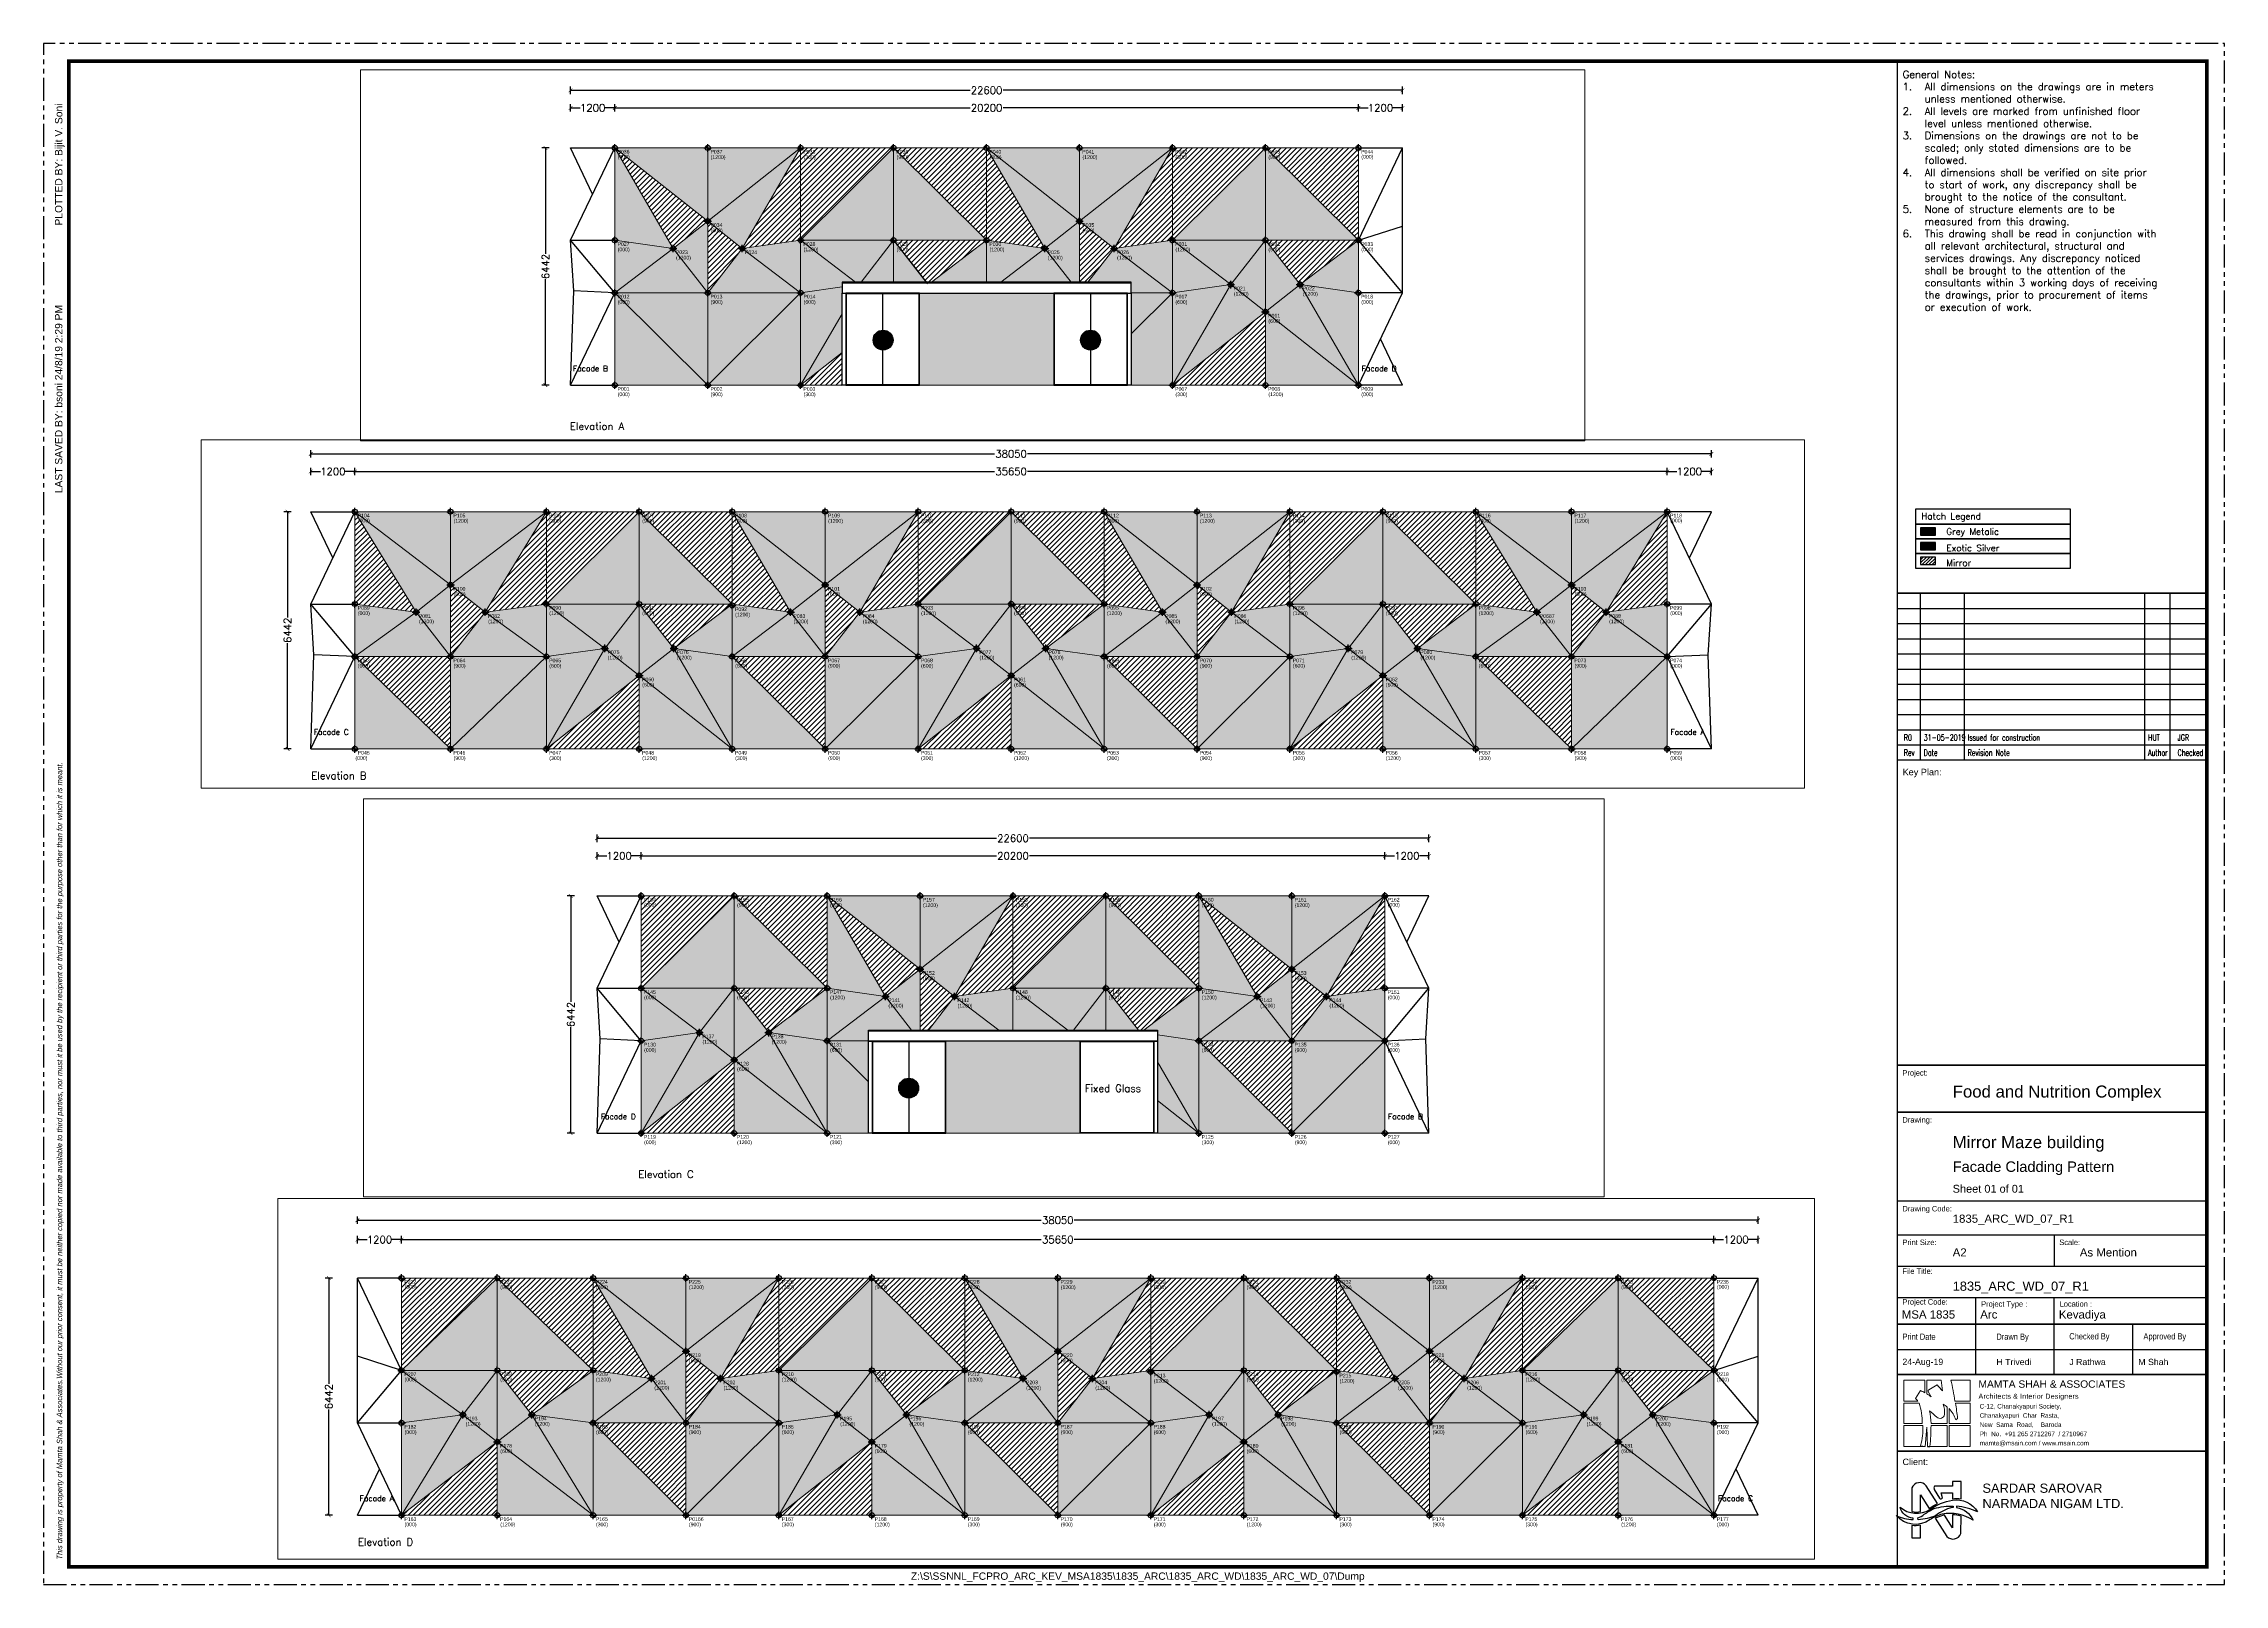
# Paper-space layout '1835_ARC_WD_07_R1' of a CAD drawing. Header units: millimetres. Extents: x 0 to 592, y 0 to 418.
# The model-space entities are those that its viewports show. They can reach past a viewport. Long polylines and large blocks are cut down to what shows.
import ezdxf
from ezdxf.enums import TextEntityAlignment as Align

# ---------------------------------------------------------------- set-up
doc = ezdxf.new("R2010")
doc.units = ezdxf.units.MM
doc.header["$MEASUREMENT"] = 0
doc.header["$PDMODE"] = 3
doc.header["$PDSIZE"] = -1
doc.linetypes.add('HIDDEN', pattern=[9.525, 6.35, -3.175])
doc.linetypes.add('PHANTOM2', pattern=[1.25, 0.625, -0.125, 0.125, -0.125, 0.125, -0.125])
for name, color, linetype in [('Ano_Tag_Coordinate', 95, 'Continuous'), ('Ano_Tag_Lvl', 95, 'Continuous'), ('Dim_Arc_100', 4, 'Continuous'), ('Hth_Elv_199', 199, 'Continuous'), ('Hth_Elv_200', 200, 'Continuous'), ('Hth_Elv_201', 201, 'Continuous'), ('Pln_Elv_02', 4, 'Continuous'), ('Pln_Elv_05', 9, 'Continuous'), ('Pln_Elv_Door & Window', 4, 'Continuous'), ('Pln_Elv_Dotted', 8, 'HIDDEN'), ('Str_RCC_Proposed', 5, 'Continuous'), ('Txt_Ano', 95, 'Continuous'), ('Txt_Arc', 95, 'Continuous'), ('Txt_Tag', 95, 'Continuous')]:
    doc.layers.add(name, color=color, linetype=linetype)
doc.layers.add('Fab_Elv_Proposed', color=4, linetype='Continuous', lineweight=18)
doc.layers.add('Hth_Level Tag', color=202, linetype='Continuous', lineweight=13)
doc.layers.add('Pln_Non-Printable', color=3, linetype='Continuous', plot=False)
doc.styles.add('ARIAL', font='arial.ttf')
doc.styles.add('MSA_Standard', font='romans.shx')
doc.styles.add('Simplex', font='simplex.shx')
doc.styles.add('TB-TEXT', font='ARIALN.TTF')
doc.styles.add('TB_A0_H$0$SIM-00', font='Simplex.shx', dxfattribs={"width": 0.75})
doc.dimstyles.new('Msa_1_100', dxfattribs={"dimscale": 100, "dimtxt": 2, "dimasz": 1, "dimexe": 1, "dimexo": 0, "dimgap": 0, "dimtad": 0, "dimdec": 0, "dimzin": 0, "dimdsep": 46, "dimtxsty": 'MSA_Standard', "dimblk": 'ARCHTICK', "dimcen": 0.09, "dimclrd": 4, "dimclre": 4, "dimclrt": 6, "dimadec": 0, "dimazin": 0, "dimtfac": 1, "dimtdec": 0, "dimtofl": 0, "dimtmove": 0, "dimatfit": 3, "dimfxl": 1, "dimfxlon": 1, "dimtolj": 1, "dimtzin": 0, "dimlwd": -1, "dimlwe": -1, "dimarcsym": 0})

# ---------------------------------------------------------------- blocks, each defined once
blk = doc.blocks.new('A2_Landscape')
at = {"linetype": 'ByBlock', "lineweight": -2}
for p, q in [((503.5, 413.62), (503.5, 4.78)), ((503.5, 413.62), (503.5, 4.78)), ((524.9, 57), (524.9, 77.86)), ((546.21, 57), (546.21, 77.86)), ((567.51, 57), (567.51, 70.64)), ((503.5, 63.82), (587.63, 63.82))]:
    blk.add_line(p, q, dxfattribs=at)
at = {"linetype": 'ByBlock', "lineweight": -2, "ltscale": 10}
for p, q in [((509.89, 223.87), (509.89, 269.14)), ((521.82, 223.87), (521.82, 269.14)), ((570.82, 223.87), (570.82, 269.14)), ((577.64, 223.87), (577.64, 269.14))]:
    blk.add_line(p, q, dxfattribs=at)
blk.add_line((511.77, 37.46), (512.42, 37.46))
at = {"linetype": 'ByBlock', "lineweight": -2, "const_width": 0.997}
blk.add_lwpolyline([(6.9, 413.62), (587.63, 413.62), (587.63, 4.78), (6.9, 4.78)], close=True, dxfattribs=at)
at = {"linetype": 'ByBlock', "lineweight": -2, "flags": 128}
for points, const_width in [([(587.63, 269.14), (503.5, 269.14)], 0.426), ([(503.5, 223.87), (587.63, 223.87)], 0.426), ([(587.63, 223.87), (503.5, 223.87)], 0.426), ([(587.63, 140.99), (503.5, 140.99)], 0.426), ([(587.63, 128.22), (503.5, 128.22)], 0.426), ([(587.63, 104.1), (503.5, 104.1)], 0.426), ([(587.63, 94.88), (503.5, 94.88)], 0.426), ([(546.21, 86.37), (546.21, 94.88)], 0.426), ([(587.63, 86.37), (503.5, 86.37)], 0.426), ([(587.63, 77.86), (503.5, 77.86)], 0.426), ([(587.63, 70.64), (503.5, 70.64)], 0.426), ([(587.63, 57), (503.5, 57)], 0.426), ([(587.63, 57), (503.5, 57)], 0.426), ([(587.63, 36.16), (503.5, 36.16)], 0.421)]:
    blk.add_lwpolyline(points, dxfattribs=dict(at, const_width=const_width))
for points in [[(503.5, 269.14), (587.63, 269.14)], [(503.5, 265.03), (587.63, 265.03)], [(503.5, 260.91), (587.63, 260.91)], [(503.5, 256.79), (587.63, 256.79)], [(503.5, 252.68), (587.63, 252.68)], [(503.5, 248.56), (587.63, 248.56)], [(503.5, 244.45), (587.63, 244.45)], [(503.5, 240.33), (587.63, 240.33)], [(503.5, 236.21), (587.63, 236.21)], [(503.5, 232.1), (587.63, 232.1)], [(503.5, 227.98), (587.63, 227.98)]]:
    blk.add_lwpolyline(points, dxfattribs=at)
at = {"color": 0, "linetype": 'ByBlock', "lineweight": 13}
for points in [[(509.15, 49.78), (505.31, 49.78), (505.31, 55.49), (511.02, 55.49), (511.02, 52.04)], [(509.15, 49.78), (505.31, 49.78), (505.31, 55.49), (511.02, 55.49), (511.02, 52.04)], [(518.1, 55.49), (523.35, 55.49), (523.35, 49.78), (519.19, 49.78)], [(518.1, 55.49), (523.35, 55.49), (523.35, 49.78), (519.19, 49.78)], [(510.32, 43.72), (505.31, 43.72), (505.31, 49.23), (509.51, 49.23)], [(510.32, 43.72), (505.31, 43.72), (505.31, 49.23), (509.51, 49.23)], [(517.09, 48.17), (517.09, 43.72)], [(517.09, 48.17), (517.09, 43.72)], [(519.35, 49.23), (523.35, 49.23), (523.35, 43.72), (517.64, 43.72), (517.64, 47.75)], [(519.35, 49.23), (523.35, 49.23), (523.35, 43.72), (517.64, 43.72), (517.64, 47.75)], [(510.47, 43.17), (505.31, 43.17), (505.31, 37.46), (511.1, 37.46)], [(510.47, 43.17), (505.31, 43.17), (505.31, 37.46), (511.1, 37.46)], [(517.09, 37.46), (517.09, 43.17), (512.71, 43.17)], [(517.09, 37.46), (517.09, 43.17), (512.71, 43.17)]]:
    blk.add_lwpolyline(points, dxfattribs=at)
for points in [[(511.02, 55.49), (505.31, 55.49), (505.31, 49.78), (509.15, 49.78, 0.065911), (508.47, 50.47), (509.86, 52.61, -0.021995), (511.02, 52.04)], [(515.48, 55.49), (511.58, 55.49), (511.58, 51.72, -0.024224), (512.77, 50.93), (511.95, 52.35, -0.414698), (512.09, 52.87), (514.41, 54.23, 0.059102), (515.82, 52.52, 0.011447)], [(523.35, 55.49), (518.1, 55.49, -0.030989), (519.19, 49.78), (523.35, 49.78)], [(509.51, 49.23), (505.31, 49.23), (505.31, 43.72), (510.32, 43.72, 0.075788)], [(517.09, 48.17, 0.016043), (516.03, 48.97, -0.106355), (516.34, 46.11, -0.601257), (514.28, 45.43, 0.00838), (512.28, 47.16, -0.035586), (512.76, 43.72), (517.09, 43.72)], [(517.64, 47.75), (517.64, 43.72), (523.35, 43.72), (523.35, 49.23), (519.35, 49.23, -0.010186), (519.94, 45.04), (519.44, 44.68, 0.098042)], [(510.47, 43.17), (505.31, 43.17), (505.31, 37.46), (511.1, 37.46), (509.81, 37.64, 0.099179)], [(517.09, 43.17), (512.71, 43.17, -0.021459), (512.42, 37.46), (517.09, 37.46)]]:
    blk.add_lwpolyline(points, format="xyb", close=True, dxfattribs=at)
for points in [[(512.76, 43.72, 0.035586), (512.28, 47.16, -0.00838), (514.28, 45.43, 0.601257), (516.34, 46.11, 0.106355), (516.03, 48.97, -0.016043), (517.09, 48.17)], [(510.47, 43.17, -0.099179), (509.81, 37.64), (511.1, 37.46), (511.56, 42.71), (511.77, 37.46)], [(512.42, 37.46, 0.021421), (512.71, 43.16, 0.047157)]]:
    blk.add_lwpolyline(points, format="xyb", dxfattribs=at)
for points in [[(517.64, 37.46), (523.35, 37.46), (523.35, 43.17), (517.64, 43.17)], [(517.64, 37.46), (523.35, 37.46), (523.35, 43.17), (517.64, 43.17)], [(523.35, 43.17), (517.64, 43.17), (517.64, 37.46), (523.35, 37.46)]]:
    blk.add_lwpolyline(points, close=True, dxfattribs=at)
at = {"layer": 'Defpoints', "color": 8, "linetype": 'PHANTOM2', "ltscale": 10, "flags": 128}
blk.add_lwpolyline([(0.01, 0), (592.4, 0), (592.4, 418.4), (0.01, 418.4)], close=True, dxfattribs=at)
at = {"linetype": 'ByBlock', "lineweight": 5, "style": 'TB_A0_H$0$SIM-00', "width": 0.6}
for s, height, p in [('Rev', 1.704, (505.32, 225)), ('Date', 1.704, (510.74, 225)), ('Revision Note', 1.7043, (522.67, 225)), ('Author', 1.704, (571.66, 225)), ('Checked', 1.704, (579.7, 225))]:
    blk.add_text(s, height=height, dxfattribs=at).set_placement(p)
at = {"color": 0, "linetype": 'ByBlock', "lineweight": 5, "style": 'TB-TEXT'}
for s, height, p in [('Scale:', 1.482, (547.56, 92.89)), ('Print Date', 1.698, (504.95, 67.27)), ('Drawn By', 1.698, (530.48, 67.27)), ('Checked By', 1.698, (550.27, 67.37)), ('Approved By', 1.6983, (570.42, 67.37))]:
    blk.add_text(s, height=height, dxfattribs=at).set_placement(p, align=Align.MIDDLE_LEFT)
at = {"linetype": 'ByBlock', "lineweight": 5, "style": 'ARIAL'}
blk.add_text('MAMTA SHAH & ASSOCIATES', height=2, dxfattribs=at).set_placement((525.59, 53.4))
at = {"linetype": 'ByBlock', "lineweight": 5, "char_height": 1.9946, "attachment_point": 1, "rotation": 90, "style": 'ARIAL'}
for s, insert, width in [('PLOTTED BY: Bijit V. Soni', (3.11, 369), 79.8435), ('LAST SAVED BY: bsoni 24/8/19 2:29 PM', (3.11, 296.33), 77.6279)]:
    blk.add_mtext(s, dxfattribs=dict(at, insert=insert, width=width))
at = {"color": 0, "linetype": 'ByBlock', "lineweight": 5, "insert": (3.59, 6.75), "char_height": 1.46278, "width": 415.012, "attachment_point": 1, "rotation": 90, "style": 'TB-TEXT'}
blk.add_mtext('{\\fArial|b0|i1|c0|p34;This drawing is property of Mamta Shah & Associates.Without our prior consent, it must be neither copied nor made available to third parties, nor must it be used by the recipient or third parties for the purpose other than for which it is meant.}', dxfattribs=at)
at = {"color": 1, "linetype": 'ByBlock', "lineweight": 5, "attachment_point": 1, "style": 'ARIAL'}
for s, insert, char_height, width in [('{\\C7;Key Plan:}', (504.99, 221.48), 1.7733, 60.5599), ('{\\C7;Client:}', (504.97, 34.15), 1.7507, 59.787)]:
    blk.add_mtext(s, dxfattribs=dict(at, insert=insert, char_height=char_height, width=width))
at = {"color": 0, "attachment_point": 1}
for s, insert, char_height, width, style in [('Project: ', (504.95, 139.65), 1.482, 13.1542, 'TB-TEXT'), ('Drawing: ', (504.95, 126.88), 1.482, 13.1542, 'TB-TEXT'), ('Drawing Code: ', (504.95, 102.76), 1.4817, 13.1542, 'TB-TEXT'), ('Print Size:', (504.95, 93.63), 1.4817, 9.8079, 'TB-TEXT'), ('File Title:', (504.95, 85.8), 1.4817, 9.1509, 'TB-TEXT'), ('Project Code:', (504.95, 77.46), 1.4817, 14.2398, 'TB-TEXT'), ('Project Type :', (526.33, 76.89), 1.4817, 13.7698, 'TB-TEXT'), ('Location :', (547.64, 76.89), 1.482, 9.6209, 'TB-TEXT'), ('24-Aug-19', (504.95, 61.3), 1.698, 10.5919, 'ARIAL')]:
    blk.add_mtext(s, dxfattribs=dict(at, insert=insert, char_height=char_height, width=width, style=style))
at = {"color": 0, "linetype": 'ByBlock', "lineweight": 5, "insert": (518.6, 82.23), "char_height": 2.4932, "width": 66.3332, "attachment_point": 1, "style": 'ARIAL'}
blk.add_mtext('1835_ARC_WD_07_R1', dxfattribs=at)
at = {"linetype": 'ByBlock', "lineweight": 5, "insert": (539.23, 51.78), "char_height": 1.375, "width": 42.2272, "attachment_point": 2, "style": 'ARIAL'}
blk.add_mtext('{\\T1.05;Architects & Interior Designers}', dxfattribs=at)
at = {"linetype": 'ByBlock', "lineweight": 5, "insert": (525.93, 49), "char_height": 1.25, "width": 36.9669, "attachment_point": 1, "line_spacing_factor": 1.2, "style": 'ARIAL'}
blk.add_mtext('C-12, Chanakyapuri Society, \\PChanakyapuri  Char  Rasta, \\PNew  Sama  Road,    Baroda  \\PPh  No.  +91 265 2712267  / 2710967\\Pmamta@msain.com / www.msain.com', dxfattribs=at)
at = {"color": 7, "linetype": 'ByBlock', "lineweight": 5, "insert": (297.23, 1.94), "char_height": 1.9946, "width": 580.7982, "attachment_point": 5, "style": 'ARIAL'}
blk.add_mtext('Z:\\\\S\\\\SSNNL_FCPRO_ARC_KEV_MSA1835\\\\1835_ARC\\\\1835_ARC_WD\\\\1835_ARC_WD_07\\\\Dump', dxfattribs=at)
at = {"color": 0, "linetype": 'ByBlock', "lineweight": 5, "style": 'ARIAL'}
for tag, p, height in [('PROJ_TITLE', (518.6, 132.21), 3.26), ('DWG_TITILE', (518.6, 118.46), 3.26), ('DWG_SUB_TITILE', (518.6, 112.02), 2.84), ('SHEET_NO', (518.6, 106.37), 2.13), ('DWG_CODE', (518.6, 98.2), 2.22), ('PRT_SIZE', (518.6, 89.04), 2.22), ('SCALE', (553.13, 89.04), 2.22), ('PROJ_CODE', (504.78, 72.19), 2.22), ('PROJ_TYPE', (526.09, 72.19), 2.22), ('LOC_TITLE', (547.44, 72.19), 2.22)]:
    blk.add_attdef(tag, p, '', height=height, dxfattribs=at)
at = {"color": 0, "linetype": 'ByBlock', "lineweight": -2, "style": 'ARIAL'}
for tag, p in [('DWN_BY', (530.48, 59.55)), ('CHECKED_BY', (550.27, 59.55)), ('APPROVED_BY', (569.02, 59.55))]:
    blk.add_attdef(tag, p, '', height=1.7, dxfattribs=at)
blk = doc.blocks.new('SSNNL logo')
for points in [[(0, 1985, 0.0934206), (654, 1977), (654, 3248), (1294, 2226, -0.0382331), (1917, 2580), (1073, 3927, 0.5863965), (0, 3761)], [(3704, 4240), (3050, 4240), (3050, 3904), (1691, 3904, 0.241667), (1687, 3648), (2076, 2985, 0.6455007), (2292, 3030), (2207, 3393), (3050, 3393), (3050, 2947, -0.0831271), (3701, 2936)], [(3353, 2381), (3364, 2279, -0.2571229), (4610, 1341, 0.1943498), (2284, 1791, 0.0630112), (1366, 1378, -0.3959826), (-1177, 1687, 0.0905257), (88, 1374), (103, 1488, -0.3249583), (-887, 2317, 0.3338798), (1348, 2142, -0.1014169), (3050, 2846, -0.3058938), (4949, 1959, 0.0886915)], [(437, 1516, 0.130306), (932, 1785, -0.0294138), (1679, 2215, -0.077824), (3120, 2394), (3113, 2295, 0.0160014), (3010, 2290, 0.0895258), (1801, 1685, -0.0945767), (477, 1370)], [(1762, 1480), (2621, 110, 0.5377307), (3697, 322), (3699, 1641, 0.0538524), (3050, 1745), (3050, 771), (2456, 1719, 0.0122419), (2308, 1694, 0.0375458)], [(654, 955, -0.0835885), (0, 932), (0, 0), (654, 0)]]:
    blk.add_lwpolyline(points, format="xyb", close=True)
blk = doc.blocks.new('D2000')
at = {"layer": 'Pln_Elv_Door & Window'}
for points in [[(67415, 0), (69415, 0), (69415, 2500), (67415, 2500)], [(67425, 10), (69405, 10), (69405, 2490), (67425, 2490)], [(67425, 2490), (68410, 2490), (68410, 10), (67425, 10)], [(68420, 2490), (69405, 2490), (69405, 10), (68420, 10)]]:
    blk.add_lwpolyline(points, close=True, dxfattribs=at)
blk = doc.blocks.new('Buildng Name')
h = blk.add_hatch(color=255)
h.dxf.hatch_style = 1
edge = h.paths.add_edge_path()
edge.add_arc((247513, 53798), 2725, 0, 360)
blk.add_circle((247513, 53798), 2725)
at = {"layer": 'Txt_Ano', "style": 'ARIAL'}
blk.add_attdef('NO', text='', height=2000, dxfattribs=at).set_placement((247513, 52843), align=Align.CENTER)
blk = doc.blocks.new('_ArchTick')
at = {"linetype": 'ByBlock', "const_width": 0.15}
blk.add_lwpolyline([(-0.5, -0.5), (0.5, 0.5)], dxfattribs=at)
blk = doc.blocks.new('*D61')
at = {"layer": 'Defpoints', "color": 0, "transparency": 16777216}
for p in [(36850, 20316), (1200, 19274), (36850, 19274)]:
    blk.add_point(p, dxfattribs=at)
at = {"layer": 'Dim_Arc_100', "color": 4, "transparency": 16777216}
for p, q in [((1200, 20216), (1200, 20416)), ((1200, 20316), (18577, 20316)), ((36850, 20316), (19473, 20316)), ((36850, 20216), (36850, 20416))]:
    blk.add_line(p, q, dxfattribs=at)
at = {"layer": 'Dim_Arc_100', "color": 4, "transparency": 16777216, "xscale": 100, "yscale": 100, "zscale": 100, "rotation": 180}
blk.add_blockref('_ArchTick', (1200, 20316), dxfattribs=at)
at = {"layer": 'Dim_Arc_100', "color": 4, "transparency": 16777216, "xscale": 100, "yscale": 100, "zscale": 100}
blk.add_blockref('_ArchTick', (36850, 20316), dxfattribs=at)
at = {"layer": 'Dim_Arc_100', "color": 6, "transparency": 16777216, "insert": (19025, 20316), "char_height": 200, "attachment_point": 5, "style": 'MSA_Standard'}
blk.add_mtext('\\A1;35650', dxfattribs=at)
blk = doc.blocks.new('*D62')
at = {"layer": 'Defpoints', "color": 0, "transparency": 16777216}
for p in [(38050, 20316), (36850, 19274), (38050, 19274)]:
    blk.add_point(p, dxfattribs=at)
at = {"layer": 'Dim_Arc_100', "color": 4, "transparency": 16777216}
for p, q in [((36850, 20216), (36850, 20416)), ((36850, 20316), (37112, 20316)), ((38050, 20316), (37788, 20316)), ((38050, 20216), (38050, 20416))]:
    blk.add_line(p, q, dxfattribs=at)
at = {"layer": 'Dim_Arc_100', "color": 4, "transparency": 16777216, "xscale": 100, "yscale": 100, "zscale": 100, "rotation": 180}
blk.add_blockref('_ArchTick', (36850, 20316), dxfattribs=at)
at = {"layer": 'Dim_Arc_100', "color": 4, "transparency": 16777216, "xscale": 100, "yscale": 100, "zscale": 100}
blk.add_blockref('_ArchTick', (38050, 20316), dxfattribs=at)
at = {"layer": 'Dim_Arc_100', "color": 6, "transparency": 16777216, "insert": (37450, 20316), "char_height": 200, "attachment_point": 5, "style": 'MSA_Standard'}
blk.add_mtext('\\A1;1200', dxfattribs=at)
blk = doc.blocks.new('*D63')
at = {"layer": 'Defpoints', "color": 0, "transparency": 16777216}
for p in [(0, 20316), (0, 19274), (1200, 19274)]:
    blk.add_point(p, dxfattribs=at)
at = {"layer": 'Dim_Arc_100', "color": 4, "transparency": 16777216}
for p, q in [((0, 20216), (0, 20416)), ((0, 20316), (262, 20316)), ((1200, 20316), (938, 20316)), ((1200, 20216), (1200, 20416))]:
    blk.add_line(p, q, dxfattribs=at)
at = {"layer": 'Dim_Arc_100', "color": 4, "transparency": 16777216, "xscale": 100, "yscale": 100, "zscale": 100, "rotation": 180}
blk.add_blockref('_ArchTick', (0, 20316), dxfattribs=at)
at = {"layer": 'Dim_Arc_100', "color": 4, "transparency": 16777216, "xscale": 100, "yscale": 100, "zscale": 100}
blk.add_blockref('_ArchTick', (1200, 20316), dxfattribs=at)
at = {"layer": 'Dim_Arc_100', "color": 6, "transparency": 16777216, "insert": (600, 20316), "char_height": 200, "attachment_point": 5, "style": 'MSA_Standard'}
blk.add_mtext('\\A1;1200', dxfattribs=at)
blk = doc.blocks.new('*D64')
at = {"layer": 'Defpoints', "color": 0, "transparency": 16777216}
for p in [(0, 19274), (-779, 12832), (0, 12832)]:
    blk.add_point(p, dxfattribs=at)
at = {"layer": 'Dim_Arc_100', "color": 4, "transparency": 16777216}
for p, q in [((-679, 19274), (-879, 19274)), ((-779, 19274), (-779, 16400)), ((-779, 12832), (-779, 15705)), ((-679, 12832), (-879, 12832))]:
    blk.add_line(p, q, dxfattribs=at)
at = {"layer": 'Dim_Arc_100', "color": 4, "transparency": 16777216, "xscale": 100, "yscale": 100, "zscale": 100}
for p, rotation in [((-779, 19274), 90), ((-779, 12832), 270)]:
    blk.add_blockref('_ArchTick', p, dxfattribs=dict(at, rotation=rotation))
at = {"layer": 'Dim_Arc_100', "color": 6, "transparency": 16777216, "insert": (-779, 16053), "char_height": 200, "attachment_point": 5, "rotation": 90, "style": 'MSA_Standard'}
blk.add_mtext('\\A1;6442', dxfattribs=at)
blk = doc.blocks.new('*D65')
at = {"layer": 'Defpoints', "color": 0, "transparency": 16777216}
for p in [(38050, 20844), (0, 19274), (38050, 19274)]:
    blk.add_point(p, dxfattribs=at)
at = {"layer": 'Dim_Arc_100', "color": 4, "transparency": 16777216}
for p, q in [((0, 20744), (0, 20944)), ((0, 20844), (18577, 20844)), ((38050, 20844), (19473, 20844)), ((38050, 20744), (38050, 20944))]:
    blk.add_line(p, q, dxfattribs=at)
at = {"layer": 'Dim_Arc_100', "color": 4, "transparency": 16777216, "xscale": 100, "yscale": 100, "zscale": 100, "rotation": 180}
blk.add_blockref('_ArchTick', (0, 20844), dxfattribs=at)
at = {"layer": 'Dim_Arc_100', "color": 4, "transparency": 16777216, "xscale": 100, "yscale": 100, "zscale": 100}
blk.add_blockref('_ArchTick', (38050, 20844), dxfattribs=at)
at = {"layer": 'Dim_Arc_100', "color": 6, "transparency": 16777216, "insert": (19025, 20844), "char_height": 200, "attachment_point": 5, "style": 'MSA_Standard'}
blk.add_mtext('\\A1;38050', dxfattribs=at)
blk = doc.blocks.new('*D66')
at = {"layer": 'Defpoints', "color": 0, "transparency": 16777216}
for p in [(45682, 19280), (46364, 19280), (46364, 12838)]:
    blk.add_point(p, dxfattribs=at)
at = {"layer": 'Dim_Arc_100', "color": 4, "transparency": 16777216}
for p, q in [((45782, 19280), (45582, 19280)), ((45682, 19280), (45682, 16407)), ((45682, 12838), (45682, 15712)), ((45782, 12838), (45582, 12838))]:
    blk.add_line(p, q, dxfattribs=at)
at = {"layer": 'Dim_Arc_100', "color": 4, "transparency": 16777216, "xscale": 100, "yscale": 100, "zscale": 100}
for p, rotation in [((45682, 19280), 90), ((45682, 12838), 270)]:
    blk.add_blockref('_ArchTick', p, dxfattribs=dict(at, rotation=rotation))
at = {"layer": 'Dim_Arc_100', "color": 6, "transparency": 16777216, "insert": (45682, 16059), "char_height": 200, "attachment_point": 5, "rotation": 90, "style": 'MSA_Standard'}
blk.add_mtext('\\A1;6442', dxfattribs=at)
blk = doc.blocks.new('*D67')
at = {"layer": 'Defpoints', "color": 0, "transparency": 16777216}
for p in [(47564, 20366), (46364, 19280), (47564, 19280)]:
    blk.add_point(p, dxfattribs=at)
at = {"layer": 'Dim_Arc_100', "color": 4, "transparency": 16777216}
for p, q in [((46364, 20266), (46364, 20466)), ((46364, 20366), (46626, 20366)), ((47564, 20366), (47302, 20366)), ((47564, 20266), (47564, 20466))]:
    blk.add_line(p, q, dxfattribs=at)
at = {"layer": 'Dim_Arc_100', "color": 4, "transparency": 16777216, "xscale": 100, "yscale": 100, "zscale": 100, "rotation": 180}
blk.add_blockref('_ArchTick', (46364, 20366), dxfattribs=at)
at = {"layer": 'Dim_Arc_100', "color": 4, "transparency": 16777216, "xscale": 100, "yscale": 100, "zscale": 100}
blk.add_blockref('_ArchTick', (47564, 20366), dxfattribs=at)
at = {"layer": 'Dim_Arc_100', "color": 6, "transparency": 16777216, "insert": (46964, 20366), "char_height": 200, "attachment_point": 5, "style": 'MSA_Standard'}
blk.add_mtext('\\A1;1200', dxfattribs=at)
blk = doc.blocks.new('*D68')
at = {"layer": 'Defpoints', "color": 0, "transparency": 16777216}
for p in [(67764, 20366), (47564, 19280), (67764, 19280)]:
    blk.add_point(p, dxfattribs=at)
at = {"layer": 'Dim_Arc_100', "color": 4, "transparency": 16777216}
for p, q in [((47564, 20266), (47564, 20466)), ((47564, 20366), (57216, 20366)), ((67764, 20366), (58111, 20366)), ((67764, 20266), (67764, 20466))]:
    blk.add_line(p, q, dxfattribs=at)
at = {"layer": 'Dim_Arc_100', "color": 4, "transparency": 16777216, "xscale": 100, "yscale": 100, "zscale": 100, "rotation": 180}
blk.add_blockref('_ArchTick', (47564, 20366), dxfattribs=at)
at = {"layer": 'Dim_Arc_100', "color": 4, "transparency": 16777216, "xscale": 100, "yscale": 100, "zscale": 100}
blk.add_blockref('_ArchTick', (67764, 20366), dxfattribs=at)
at = {"layer": 'Dim_Arc_100', "color": 6, "transparency": 16777216, "insert": (57664, 20366), "char_height": 200, "attachment_point": 5, "style": 'MSA_Standard'}
blk.add_mtext('\\A1;20200', dxfattribs=at)
blk = doc.blocks.new('*D69')
at = {"layer": 'Defpoints', "color": 0, "transparency": 16777216}
for p in [(68964, 20366), (67764, 19280), (68964, 19280)]:
    blk.add_point(p, dxfattribs=at)
at = {"layer": 'Dim_Arc_100', "color": 4, "transparency": 16777216}
for p, q in [((67764, 20266), (67764, 20466)), ((67764, 20366), (68026, 20366)), ((68964, 20366), (68702, 20366)), ((68964, 20266), (68964, 20466))]:
    blk.add_line(p, q, dxfattribs=at)
at = {"layer": 'Dim_Arc_100', "color": 4, "transparency": 16777216, "xscale": 100, "yscale": 100, "zscale": 100, "rotation": 180}
blk.add_blockref('_ArchTick', (67764, 20366), dxfattribs=at)
at = {"layer": 'Dim_Arc_100', "color": 4, "transparency": 16777216, "xscale": 100, "yscale": 100, "zscale": 100}
blk.add_blockref('_ArchTick', (68964, 20366), dxfattribs=at)
at = {"layer": 'Dim_Arc_100', "color": 6, "transparency": 16777216, "insert": (68364, 20366), "char_height": 200, "attachment_point": 5, "style": 'MSA_Standard'}
blk.add_mtext('\\A1;1200', dxfattribs=at)
blk = doc.blocks.new('*D70')
at = {"layer": 'Defpoints', "color": 0, "transparency": 16777216}
for p in [(68964, 20844), (46364, 19280), (68964, 19280)]:
    blk.add_point(p, dxfattribs=at)
at = {"layer": 'Dim_Arc_100', "color": 4, "transparency": 16777216}
for p, q in [((46364, 20744), (46364, 20944)), ((46364, 20844), (57216, 20844)), ((68964, 20844), (58111, 20844)), ((68964, 20744), (68964, 20944))]:
    blk.add_line(p, q, dxfattribs=at)
at = {"layer": 'Dim_Arc_100', "color": 4, "transparency": 16777216, "xscale": 100, "yscale": 100, "zscale": 100, "rotation": 180}
blk.add_blockref('_ArchTick', (46364, 20844), dxfattribs=at)
at = {"layer": 'Dim_Arc_100', "color": 4, "transparency": 16777216, "xscale": 100, "yscale": 100, "zscale": 100}
blk.add_blockref('_ArchTick', (68964, 20844), dxfattribs=at)
at = {"layer": 'Dim_Arc_100', "color": 6, "transparency": 16777216, "insert": (57664, 20844), "char_height": 200, "attachment_point": 5, "style": 'MSA_Standard'}
blk.add_mtext('\\A1;22600', dxfattribs=at)
blk = doc.blocks.new('*D71')
at = {"layer": 'Defpoints', "color": 0, "transparency": 16777216}
for p in [(77650, 19280), (78364, 19280), (78364, 12838)]:
    blk.add_point(p, dxfattribs=at)
at = {"layer": 'Dim_Arc_100', "color": 4, "transparency": 16777216}
for p, q in [((77750, 19280), (77550, 19280)), ((77650, 19280), (77650, 16407)), ((77650, 12838), (77650, 15712)), ((77750, 12838), (77550, 12838))]:
    blk.add_line(p, q, dxfattribs=at)
at = {"layer": 'Dim_Arc_100', "color": 4, "transparency": 16777216, "xscale": 100, "yscale": 100, "zscale": 100}
for p, rotation in [((77650, 19280), 90), ((77650, 12838), 270)]:
    blk.add_blockref('_ArchTick', p, dxfattribs=dict(at, rotation=rotation))
at = {"layer": 'Dim_Arc_100', "color": 6, "transparency": 16777216, "insert": (77650, 16059), "char_height": 200, "attachment_point": 5, "rotation": 90, "style": 'MSA_Standard'}
blk.add_mtext('\\A1;6442', dxfattribs=at)
blk = doc.blocks.new('*D72')
at = {"layer": 'Defpoints', "color": 0, "transparency": 16777216}
for p in [(100964, 20844), (78364, 19280), (100964, 19280)]:
    blk.add_point(p, dxfattribs=at)
at = {"layer": 'Dim_Arc_100', "color": 4, "transparency": 16777216}
for p, q in [((78364, 20744), (78364, 20944)), ((78364, 20844), (89216, 20844)), ((100964, 20844), (90111, 20844)), ((100964, 20744), (100964, 20944))]:
    blk.add_line(p, q, dxfattribs=at)
at = {"layer": 'Dim_Arc_100', "color": 4, "transparency": 16777216, "xscale": 100, "yscale": 100, "zscale": 100, "rotation": 180}
blk.add_blockref('_ArchTick', (78364, 20844), dxfattribs=at)
at = {"layer": 'Dim_Arc_100', "color": 4, "transparency": 16777216, "xscale": 100, "yscale": 100, "zscale": 100}
blk.add_blockref('_ArchTick', (100964, 20844), dxfattribs=at)
at = {"layer": 'Dim_Arc_100', "color": 6, "transparency": 16777216, "insert": (89664, 20844), "char_height": 200, "attachment_point": 5, "style": 'MSA_Standard'}
blk.add_mtext('\\A1;22600', dxfattribs=at)
blk = doc.blocks.new('*D73')
at = {"layer": 'Defpoints', "color": 0, "transparency": 16777216}
for p in [(79564, 20366), (78364, 19280), (79564, 19280)]:
    blk.add_point(p, dxfattribs=at)
at = {"layer": 'Dim_Arc_100', "color": 4, "transparency": 16777216}
for p, q in [((78364, 20266), (78364, 20466)), ((78364, 20366), (78626, 20366)), ((79564, 20366), (79302, 20366)), ((79564, 20266), (79564, 20466))]:
    blk.add_line(p, q, dxfattribs=at)
at = {"layer": 'Dim_Arc_100', "color": 4, "transparency": 16777216, "xscale": 100, "yscale": 100, "zscale": 100, "rotation": 180}
blk.add_blockref('_ArchTick', (78364, 20366), dxfattribs=at)
at = {"layer": 'Dim_Arc_100', "color": 4, "transparency": 16777216, "xscale": 100, "yscale": 100, "zscale": 100}
blk.add_blockref('_ArchTick', (79564, 20366), dxfattribs=at)
at = {"layer": 'Dim_Arc_100', "color": 6, "transparency": 16777216, "insert": (78964, 20366), "char_height": 200, "attachment_point": 5, "style": 'MSA_Standard'}
blk.add_mtext('\\A1;1200', dxfattribs=at)
blk = doc.blocks.new('*D74')
at = {"layer": 'Defpoints', "color": 0, "transparency": 16777216}
for p in [(99764, 20366), (79564, 19280), (99764, 19280)]:
    blk.add_point(p, dxfattribs=at)
at = {"layer": 'Dim_Arc_100', "color": 4, "transparency": 16777216}
for p, q in [((79564, 20266), (79564, 20466)), ((79564, 20366), (89216, 20366)), ((99764, 20366), (90111, 20366)), ((99764, 20266), (99764, 20466))]:
    blk.add_line(p, q, dxfattribs=at)
at = {"layer": 'Dim_Arc_100', "color": 4, "transparency": 16777216, "xscale": 100, "yscale": 100, "zscale": 100, "rotation": 180}
blk.add_blockref('_ArchTick', (79564, 20366), dxfattribs=at)
at = {"layer": 'Dim_Arc_100', "color": 4, "transparency": 16777216, "xscale": 100, "yscale": 100, "zscale": 100}
blk.add_blockref('_ArchTick', (99764, 20366), dxfattribs=at)
at = {"layer": 'Dim_Arc_100', "color": 6, "transparency": 16777216, "insert": (89664, 20366), "char_height": 200, "attachment_point": 5, "style": 'MSA_Standard'}
blk.add_mtext('\\A1;20200', dxfattribs=at)
blk = doc.blocks.new('*D75')
at = {"layer": 'Defpoints', "color": 0, "transparency": 16777216}
for p in [(100964, 20366), (99764, 19280), (100964, 19280)]:
    blk.add_point(p, dxfattribs=at)
at = {"layer": 'Dim_Arc_100', "color": 4, "transparency": 16777216}
for p, q in [((99764, 20266), (99764, 20466)), ((99764, 20366), (100026, 20366)), ((100964, 20366), (100702, 20366)), ((100964, 20266), (100964, 20466))]:
    blk.add_line(p, q, dxfattribs=at)
at = {"layer": 'Dim_Arc_100', "color": 4, "transparency": 16777216, "xscale": 100, "yscale": 100, "zscale": 100, "rotation": 180}
blk.add_blockref('_ArchTick', (99764, 20366), dxfattribs=at)
at = {"layer": 'Dim_Arc_100', "color": 4, "transparency": 16777216, "xscale": 100, "yscale": 100, "zscale": 100}
blk.add_blockref('_ArchTick', (100964, 20366), dxfattribs=at)
at = {"layer": 'Dim_Arc_100', "color": 6, "transparency": 16777216, "insert": (100364, 20366), "char_height": 200, "attachment_point": 5, "style": 'MSA_Standard'}
blk.add_mtext('\\A1;1200', dxfattribs=at)
blk = doc.blocks.new('*D76')
at = {"layer": 'Defpoints', "color": 0, "transparency": 16777216}
for p in [(109417, 19274), (110046, 19274), (110046, 12832)]:
    blk.add_point(p, dxfattribs=at)
at = {"layer": 'Dim_Arc_100', "color": 4, "transparency": 16777216}
for p, q in [((109517, 19274), (109317, 19274)), ((109417, 19274), (109417, 16400)), ((109417, 12832), (109417, 15705)), ((109517, 12832), (109317, 12832))]:
    blk.add_line(p, q, dxfattribs=at)
at = {"layer": 'Dim_Arc_100', "color": 4, "transparency": 16777216, "xscale": 100, "yscale": 100, "zscale": 100}
for p, rotation in [((109417, 19274), 90), ((109417, 12832), 270)]:
    blk.add_blockref('_ArchTick', p, dxfattribs=dict(at, rotation=rotation))
at = {"layer": 'Dim_Arc_100', "color": 6, "transparency": 16777216, "insert": (109417, 16053), "char_height": 200, "attachment_point": 5, "rotation": 90, "style": 'MSA_Standard'}
blk.add_mtext('\\A1;6442', dxfattribs=at)
blk = doc.blocks.new('*D77')
at = {"layer": 'Defpoints', "color": 0, "transparency": 16777216}
for p in [(148096, 20844), (110046, 19274), (148096, 19274)]:
    blk.add_point(p, dxfattribs=at)
at = {"layer": 'Dim_Arc_100', "color": 4, "transparency": 16777216}
for p, q in [((110046, 20744), (110046, 20944)), ((110046, 20844), (128623, 20844)), ((148096, 20844), (129518, 20844)), ((148096, 20744), (148096, 20944))]:
    blk.add_line(p, q, dxfattribs=at)
at = {"layer": 'Dim_Arc_100', "color": 4, "transparency": 16777216, "xscale": 100, "yscale": 100, "zscale": 100, "rotation": 180}
blk.add_blockref('_ArchTick', (110046, 20844), dxfattribs=at)
at = {"layer": 'Dim_Arc_100', "color": 4, "transparency": 16777216, "xscale": 100, "yscale": 100, "zscale": 100}
blk.add_blockref('_ArchTick', (148096, 20844), dxfattribs=at)
at = {"layer": 'Dim_Arc_100', "color": 6, "transparency": 16777216, "insert": (129071, 20844), "char_height": 200, "attachment_point": 5, "style": 'MSA_Standard'}
blk.add_mtext('\\A1;38050', dxfattribs=at)
blk = doc.blocks.new('*D78')
at = {"layer": 'Defpoints', "color": 0, "transparency": 16777216}
for p in [(111246, 20366), (110046, 19274), (111246, 19274)]:
    blk.add_point(p, dxfattribs=at)
at = {"layer": 'Dim_Arc_100', "color": 4, "transparency": 16777216}
for p, q in [((110046, 20266), (110046, 20466)), ((110046, 20366), (110308, 20366)), ((111246, 20366), (110984, 20366)), ((111246, 20266), (111246, 20466))]:
    blk.add_line(p, q, dxfattribs=at)
at = {"layer": 'Dim_Arc_100', "color": 4, "transparency": 16777216, "xscale": 100, "yscale": 100, "zscale": 100, "rotation": 180}
blk.add_blockref('_ArchTick', (110046, 20366), dxfattribs=at)
at = {"layer": 'Dim_Arc_100', "color": 4, "transparency": 16777216, "xscale": 100, "yscale": 100, "zscale": 100}
blk.add_blockref('_ArchTick', (111246, 20366), dxfattribs=at)
at = {"layer": 'Dim_Arc_100', "color": 6, "transparency": 16777216, "insert": (110646, 20366), "char_height": 200, "attachment_point": 5, "style": 'MSA_Standard'}
blk.add_mtext('\\A1;1200', dxfattribs=at)
blk = doc.blocks.new('*D79')
at = {"layer": 'Defpoints', "color": 0, "transparency": 16777216}
for p in [(146896, 20366), (111246, 19274), (146896, 19274)]:
    blk.add_point(p, dxfattribs=at)
at = {"layer": 'Dim_Arc_100', "color": 4, "transparency": 16777216}
for p, q in [((111246, 20266), (111246, 20466)), ((111246, 20366), (128623, 20366)), ((146896, 20366), (129518, 20366)), ((146896, 20266), (146896, 20466))]:
    blk.add_line(p, q, dxfattribs=at)
at = {"layer": 'Dim_Arc_100', "color": 4, "transparency": 16777216, "xscale": 100, "yscale": 100, "zscale": 100, "rotation": 180}
blk.add_blockref('_ArchTick', (111246, 20366), dxfattribs=at)
at = {"layer": 'Dim_Arc_100', "color": 4, "transparency": 16777216, "xscale": 100, "yscale": 100, "zscale": 100}
blk.add_blockref('_ArchTick', (146896, 20366), dxfattribs=at)
at = {"layer": 'Dim_Arc_100', "color": 6, "transparency": 16777216, "insert": (129071, 20366), "char_height": 200, "attachment_point": 5, "style": 'MSA_Standard'}
blk.add_mtext('\\A1;35650', dxfattribs=at)
blk = doc.blocks.new('*D80')
at = {"layer": 'Defpoints', "color": 0, "transparency": 16777216}
for p in [(148096, 20366), (146896, 19274), (148096, 19274)]:
    blk.add_point(p, dxfattribs=at)
at = {"layer": 'Dim_Arc_100', "color": 4, "transparency": 16777216}
for p, q in [((146896, 20266), (146896, 20466)), ((146896, 20366), (147158, 20366)), ((148096, 20366), (147834, 20366)), ((148096, 20266), (148096, 20466))]:
    blk.add_line(p, q, dxfattribs=at)
at = {"layer": 'Dim_Arc_100', "color": 4, "transparency": 16777216, "xscale": 100, "yscale": 100, "zscale": 100, "rotation": 180}
blk.add_blockref('_ArchTick', (146896, 20366), dxfattribs=at)
at = {"layer": 'Dim_Arc_100', "color": 4, "transparency": 16777216, "xscale": 100, "yscale": 100, "zscale": 100}
blk.add_blockref('_ArchTick', (148096, 20366), dxfattribs=at)
at = {"layer": 'Dim_Arc_100', "color": 6, "transparency": 16777216, "insert": (147496, 20366), "char_height": 200, "attachment_point": 5, "style": 'MSA_Standard'}
blk.add_mtext('\\A1;1200', dxfattribs=at)
blk = doc.blocks.new('Ano_Tag_Coordinate')
at = {"layer": 'Hth_Level Tag', "linetype": 'ByBlock'}
h = blk.add_hatch(color=256, dxfattribs=at)
h.dxf.hatch_style = 1
h.paths.add_polyline_path([(-1301, 0), (0, 0), (0, 1301, 0.41421356)])
h = blk.add_hatch(color=256, dxfattribs=at)
h.dxf.hatch_style = 1
h.paths.add_polyline_path([(1301, 0), (0, 0), (0, -1301, 0.41421356)])
at = {"layer": 'Ano_Tag_Lvl', "linetype": 'ByBlock'}
for points in [[(-1951, 0), (1951, 0)], [(0, -1951), (0, 1951)]]:
    blk.add_lwpolyline(points, dxfattribs=at)
blk.add_circle((0, 0), 1301, dxfattribs=at)
at = {"layer": 'Txt_Ano', "style": 'ARIAL'}
blk.add_attdef('PXXX', text='', height=2000, dxfattribs=at).set_placement((2820, 0), align=Align.MIDDLE_LEFT)
blk = doc.blocks.new('D_Tags')
at = {"layer": 'Ano_Tag_Coordinate'}
ref = blk.add_blockref('Ano_Tag_Coordinate', (1200, 19274), dxfattribs=dict(at, xscale=0.05239253852392003, yscale=0.05239253852392003, zscale=0.05239253852392003))
ref.add_attrib('PXXX', 'P222', dxfattribs={"layer": 'Txt_Ano', "height": 100, "style": 'ARIAL'}).set_placement((1275, 19170), align=Align.MIDDLE_LEFT)
ref = blk.add_blockref('Ano_Tag_Coordinate', (3800, 19274), dxfattribs=dict(at, xscale=0.05239253852392003, yscale=0.05239253852392003, zscale=0.05239253852392003))
ref.add_attrib('PXXX', 'P223', dxfattribs={"layer": 'Txt_Ano', "height": 100, "style": 'ARIAL'}).set_placement((3875, 19170), align=Align.MIDDLE_LEFT)
ref = blk.add_blockref('Ano_Tag_Coordinate', (6400, 19274), dxfattribs=dict(at, xscale=0.05239253852392003, yscale=0.05239253852392003, zscale=0.05239253852392003))
ref.add_attrib('PXXX', 'P224', dxfattribs={"layer": 'Txt_Ano', "height": 100, "style": 'ARIAL'}).set_placement((6475, 19170), align=Align.MIDDLE_LEFT)
ref = blk.add_blockref('Ano_Tag_Coordinate', (8925, 19274), dxfattribs=dict(at, xscale=0.05239253852392003, yscale=0.05239253852392003, zscale=0.05239253852392003))
ref.add_attrib('PXXX', 'P225', dxfattribs={"layer": 'Txt_Ano', "height": 100, "style": 'ARIAL'}).set_placement((9000, 19170), align=Align.MIDDLE_LEFT)
ref = blk.add_blockref('Ano_Tag_Coordinate', (11450, 19274), dxfattribs=dict(at, xscale=0.05239253852392003, yscale=0.05239253852392003, zscale=0.05239253852392003))
ref.add_attrib('PXXX', 'P226', dxfattribs={"layer": 'Txt_Ano', "height": 100, "style": 'ARIAL'}).set_placement((11525, 19170), align=Align.MIDDLE_LEFT)
ref = blk.add_blockref('Ano_Tag_Coordinate', (13975, 19274), dxfattribs=dict(at, xscale=0.05239253852392003, yscale=0.05239253852392003, zscale=0.05239253852392003))
ref.add_attrib('PXXX', 'P227', dxfattribs={"layer": 'Txt_Ano', "height": 100, "style": 'ARIAL'}).set_placement((14050, 19170), align=Align.MIDDLE_LEFT)
ref = blk.add_blockref('Ano_Tag_Coordinate', (16500, 19274), dxfattribs=dict(at, xscale=0.05239253852392003, yscale=0.05239253852392003, zscale=0.05239253852392003))
ref.add_attrib('PXXX', 'P228', dxfattribs={"layer": 'Txt_Ano', "height": 100, "style": 'ARIAL'}).set_placement((16575, 19170), align=Align.MIDDLE_LEFT)
ref = blk.add_blockref('Ano_Tag_Coordinate', (19025, 19274), dxfattribs=dict(at, xscale=0.05239253852392003, yscale=0.05239253852392003, zscale=0.05239253852392003))
ref.add_attrib('PXXX', 'P229', dxfattribs={"layer": 'Txt_Ano', "height": 100, "style": 'ARIAL'}).set_placement((19100, 19170), align=Align.MIDDLE_LEFT)
ref = blk.add_blockref('Ano_Tag_Coordinate', (21550, 19274), dxfattribs=dict(at, xscale=0.05239253852392003, yscale=0.05239253852392003, zscale=0.05239253852392003))
ref.add_attrib('PXXX', 'P230', dxfattribs={"layer": 'Txt_Ano', "height": 100, "style": 'ARIAL'}).set_placement((21625, 19170), align=Align.MIDDLE_LEFT)
ref = blk.add_blockref('Ano_Tag_Coordinate', (24075, 19274), dxfattribs=dict(at, xscale=0.05239253852392003, yscale=0.05239253852392003, zscale=0.05239253852392003))
ref.add_attrib('PXXX', 'P231', dxfattribs={"layer": 'Txt_Ano', "height": 100, "style": 'ARIAL'}).set_placement((24150, 19170), align=Align.MIDDLE_LEFT)
ref = blk.add_blockref('Ano_Tag_Coordinate', (26600, 19274), dxfattribs=dict(at, xscale=0.05239253852392003, yscale=0.05239253852392003, zscale=0.05239253852392003))
ref.add_attrib('PXXX', 'P232', dxfattribs={"layer": 'Txt_Ano', "height": 100, "style": 'ARIAL'}).set_placement((26675, 19170), align=Align.MIDDLE_LEFT)
ref = blk.add_blockref('Ano_Tag_Coordinate', (29125, 19274), dxfattribs=dict(at, xscale=0.05239253852392003, yscale=0.05239253852392003, zscale=0.05239253852392003))
ref.add_attrib('PXXX', 'P233', dxfattribs={"layer": 'Txt_Ano', "height": 100, "style": 'ARIAL'}).set_placement((29200, 19170), align=Align.MIDDLE_LEFT)
ref = blk.add_blockref('Ano_Tag_Coordinate', (31650, 19274), dxfattribs=dict(at, xscale=0.05239253852392003, yscale=0.05239253852392003, zscale=0.05239253852392003))
ref.add_attrib('PXXX', 'P234', dxfattribs={"layer": 'Txt_Ano', "height": 100, "style": 'ARIAL'}).set_placement((31725, 19170), align=Align.MIDDLE_LEFT)
ref = blk.add_blockref('Ano_Tag_Coordinate', (34250, 19274), dxfattribs=dict(at, xscale=0.05239253852392003, yscale=0.05239253852392003, zscale=0.05239253852392003))
ref.add_attrib('PXXX', 'P235', dxfattribs={"layer": 'Txt_Ano', "height": 100, "style": 'ARIAL'}).set_placement((34325, 19170), align=Align.MIDDLE_LEFT)
ref = blk.add_blockref('Ano_Tag_Coordinate', (36850, 19274), dxfattribs=dict(at, xscale=0.05239253852392003, yscale=0.05239253852392003, zscale=0.05239253852392003))
ref.add_attrib('PXXX', 'P236', dxfattribs={"layer": 'Txt_Ano', "height": 100, "style": 'ARIAL'}).set_placement((36925, 19170), align=Align.MIDDLE_LEFT)
ref = blk.add_blockref('Ano_Tag_Coordinate', (8925, 17284), dxfattribs=dict(at, xscale=0.05239253852392003, yscale=0.05239253852392003, zscale=0.05239253852392003))
ref.add_attrib('PXXX', 'P219', dxfattribs={"layer": 'Txt_Ano', "height": 100, "style": 'ARIAL'}).set_placement((9000, 17180), align=Align.MIDDLE_LEFT)
ref = blk.add_blockref('Ano_Tag_Coordinate', (19025, 17284), dxfattribs=dict(at, xscale=0.05239253852392003, yscale=0.05239253852392003, zscale=0.05239253852392003))
ref.add_attrib('PXXX', 'P220', dxfattribs={"layer": 'Txt_Ano', "height": 100, "style": 'ARIAL'}).set_placement((19100, 17180), align=Align.MIDDLE_LEFT)
ref = blk.add_blockref('Ano_Tag_Coordinate', (29125, 17284), dxfattribs=dict(at, xscale=0.05239253852392003, yscale=0.05239253852392003, zscale=0.05239253852392003))
ref.add_attrib('PXXX', 'P221', dxfattribs={"layer": 'Txt_Ano', "height": 100, "style": 'ARIAL'}).set_placement((29200, 17180), align=Align.MIDDLE_LEFT)
ref = blk.add_blockref('Ano_Tag_Coordinate', (1200, 16767), dxfattribs=dict(at, xscale=0.05239253852392003, yscale=0.05239253852392003, zscale=0.05239253852392003))
ref.add_attrib('PXXX', 'P207', dxfattribs={"layer": 'Txt_Ano', "height": 100, "style": 'ARIAL'}).set_placement((1275, 16663), align=Align.MIDDLE_LEFT)
ref = blk.add_blockref('Ano_Tag_Coordinate', (3800, 16767), dxfattribs=dict(at, xscale=0.05239253852392003, yscale=0.05239253852392003, zscale=0.05239253852392003))
ref.add_attrib('PXXX', 'P208', dxfattribs={"layer": 'Txt_Ano', "height": 100, "style": 'ARIAL'}).set_placement((3875, 16663), align=Align.MIDDLE_LEFT)
ref = blk.add_blockref('Ano_Tag_Coordinate', (6400, 16767), dxfattribs=dict(at, xscale=0.05239253852392003, yscale=0.05239253852392003, zscale=0.05239253852392003))
ref.add_attrib('PXXX', 'P209', dxfattribs={"layer": 'Txt_Ano', "height": 100, "style": 'ARIAL'}).set_placement((6475, 16663), align=Align.MIDDLE_LEFT)
ref = blk.add_blockref('Ano_Tag_Coordinate', (7985, 16544), dxfattribs=dict(at, xscale=0.05239253852392003, yscale=0.05239253852392003, zscale=0.05239253852392003))
ref.add_attrib('PXXX', 'P201', dxfattribs={"layer": 'Txt_Ano', "height": 100, "style": 'ARIAL'}).set_placement((8060, 16440), align=Align.MIDDLE_LEFT)
ref = blk.add_blockref('Ano_Tag_Coordinate', (9865, 16544), dxfattribs=dict(at, xscale=0.05239253852392003, yscale=0.05239253852392003, zscale=0.05239253852392003))
ref.add_attrib('PXXX', 'P202', dxfattribs={"layer": 'Txt_Ano', "height": 100, "style": 'ARIAL'}).set_placement((9940, 16440), align=Align.MIDDLE_LEFT)
ref = blk.add_blockref('Ano_Tag_Coordinate', (11450, 16767), dxfattribs=dict(at, xscale=0.05239253852392003, yscale=0.05239253852392003, zscale=0.05239253852392003))
ref.add_attrib('PXXX', 'P210', dxfattribs={"layer": 'Txt_Ano', "height": 100, "style": 'ARIAL'}).set_placement((11525, 16663), align=Align.MIDDLE_LEFT)
ref = blk.add_blockref('Ano_Tag_Coordinate', (13975, 16767), dxfattribs=dict(at, xscale=0.05239253852392003, yscale=0.05239253852392003, zscale=0.05239253852392003))
ref.add_attrib('PXXX', 'P211', dxfattribs={"layer": 'Txt_Ano', "height": 100, "style": 'ARIAL'}).set_placement((14050, 16663), align=Align.MIDDLE_LEFT)
ref = blk.add_blockref('Ano_Tag_Coordinate', (16500, 16767), dxfattribs=dict(at, xscale=0.05239253852392003, yscale=0.05239253852392003, zscale=0.05239253852392003))
ref.add_attrib('PXXX', 'P212', dxfattribs={"layer": 'Txt_Ano', "height": 100, "style": 'ARIAL'}).set_placement((16575, 16663), align=Align.MIDDLE_LEFT)
ref = blk.add_blockref('Ano_Tag_Coordinate', (18085, 16544), dxfattribs=dict(at, xscale=0.05239253852392003, yscale=0.05239253852392003, zscale=0.05239253852392003))
ref.add_attrib('PXXX', 'P203', dxfattribs={"layer": 'Txt_Ano', "height": 100, "style": 'ARIAL'}).set_placement((18160, 16440), align=Align.MIDDLE_LEFT)
ref = blk.add_blockref('Ano_Tag_Coordinate', (19965, 16544), dxfattribs=dict(at, xscale=0.05239253852392003, yscale=0.05239253852392003, zscale=0.05239253852392003))
ref.add_attrib('PXXX', 'P204', dxfattribs={"layer": 'Txt_Ano', "height": 100, "style": 'ARIAL'}).set_placement((20040, 16440), align=Align.MIDDLE_LEFT)
ref = blk.add_blockref('Ano_Tag_Coordinate', (21550, 16729), dxfattribs=dict(at, xscale=0.05239253852392003, yscale=0.05239253852392003, zscale=0.05239253852392003))
ref.add_attrib('PXXX', 'P213', dxfattribs={"layer": 'Txt_Ano', "height": 100, "style": 'ARIAL'}).set_placement((21625, 16625), align=Align.MIDDLE_LEFT)
ref = blk.add_blockref('Ano_Tag_Coordinate', (24075, 16767), dxfattribs=dict(at, xscale=0.05239253852392003, yscale=0.05239253852392003, zscale=0.05239253852392003))
ref.add_attrib('PXXX', 'P214', dxfattribs={"layer": 'Txt_Ano', "height": 100, "style": 'ARIAL'}).set_placement((24150, 16663), align=Align.MIDDLE_LEFT)
ref = blk.add_blockref('Ano_Tag_Coordinate', (26600, 16729), dxfattribs=dict(at, xscale=0.05239253852392003, yscale=0.05239253852392003, zscale=0.05239253852392003))
ref.add_attrib('PXXX', 'P215', dxfattribs={"layer": 'Txt_Ano', "height": 100, "style": 'ARIAL'}).set_placement((26675, 16625), align=Align.MIDDLE_LEFT)
ref = blk.add_blockref('Ano_Tag_Coordinate', (28185, 16544), dxfattribs=dict(at, xscale=0.05239253852392003, yscale=0.05239253852392003, zscale=0.05239253852392003))
ref.add_attrib('PXXX', 'P205', dxfattribs={"layer": 'Txt_Ano', "height": 100, "style": 'ARIAL'}).set_placement((28260, 16440), align=Align.MIDDLE_LEFT)
ref = blk.add_blockref('Ano_Tag_Coordinate', (30065, 16544), dxfattribs=dict(at, xscale=0.05239253852392003, yscale=0.05239253852392003, zscale=0.05239253852392003))
ref.add_attrib('PXXX', 'P206', dxfattribs={"layer": 'Txt_Ano', "height": 100, "style": 'ARIAL'}).set_placement((30140, 16440), align=Align.MIDDLE_LEFT)
ref = blk.add_blockref('Ano_Tag_Coordinate', (31650, 16767), dxfattribs=dict(at, xscale=0.05239253852392003, yscale=0.05239253852392003, zscale=0.05239253852392003))
ref.add_attrib('PXXX', 'P216', dxfattribs={"layer": 'Txt_Ano', "height": 100, "style": 'ARIAL'}).set_placement((31725, 16663), align=Align.MIDDLE_LEFT)
ref = blk.add_blockref('Ano_Tag_Coordinate', (34250, 16767), dxfattribs=dict(at, xscale=0.05239253852392003, yscale=0.05239253852392003, zscale=0.05239253852392003))
ref.add_attrib('PXXX', 'P217', dxfattribs={"layer": 'Txt_Ano', "height": 100, "style": 'ARIAL'}).set_placement((34325, 16663), align=Align.MIDDLE_LEFT)
ref = blk.add_blockref('Ano_Tag_Coordinate', (36850, 16767), dxfattribs=dict(at, xscale=0.05239253852392003, yscale=0.05239253852392003, zscale=0.05239253852392003))
ref.add_attrib('PXXX', 'P218', dxfattribs={"layer": 'Txt_Ano', "height": 100, "style": 'ARIAL'}).set_placement((36925, 16663), align=Align.MIDDLE_LEFT)
ref = blk.add_blockref('Ano_Tag_Coordinate', (1200, 15339), dxfattribs=dict(at, xscale=0.05239253852392003, yscale=0.05239253852392003, zscale=0.05239253852392003))
ref.add_attrib('PXXX', 'P182', dxfattribs={"layer": 'Txt_Ano', "height": 100, "style": 'ARIAL'}).set_placement((1275, 15235), align=Align.MIDDLE_LEFT)
ref = blk.add_blockref('Ano_Tag_Coordinate', (2860, 15562), dxfattribs=dict(at, xscale=0.05239253852392003, yscale=0.05239253852392003, zscale=0.05239253852392003))
ref.add_attrib('PXXX', 'P193', dxfattribs={"layer": 'Txt_Ano', "height": 100, "style": 'ARIAL'}).set_placement((2935, 15458), align=Align.MIDDLE_LEFT)
ref = blk.add_blockref('Ano_Tag_Coordinate', (4740, 15562), dxfattribs=dict(at, xscale=0.05239253852392003, yscale=0.05239253852392003, zscale=0.05239253852392003))
ref.add_attrib('PXXX', 'P194', dxfattribs={"layer": 'Txt_Ano', "height": 100, "style": 'ARIAL'}).set_placement((4815, 15458), align=Align.MIDDLE_LEFT)
ref = blk.add_blockref('Ano_Tag_Coordinate', (6400, 15339), dxfattribs=dict(at, xscale=0.05239253852392003, yscale=0.05239253852392003, zscale=0.05239253852392003))
ref.add_attrib('PXXX', 'P183', dxfattribs={"layer": 'Txt_Ano', "height": 100, "style": 'ARIAL'}).set_placement((6475, 15235), align=Align.MIDDLE_LEFT)
ref = blk.add_blockref('Ano_Tag_Coordinate', (8925, 15339), dxfattribs=dict(at, xscale=0.05239253852392003, yscale=0.05239253852392003, zscale=0.05239253852392003))
ref.add_attrib('PXXX', 'P184', dxfattribs={"layer": 'Txt_Ano', "height": 100, "style": 'ARIAL'}).set_placement((9000, 15235), align=Align.MIDDLE_LEFT)
ref = blk.add_blockref('Ano_Tag_Coordinate', (11450, 15339), dxfattribs=dict(at, xscale=0.05239253852392003, yscale=0.05239253852392003, zscale=0.05239253852392003))
ref.add_attrib('PXXX', 'P185', dxfattribs={"layer": 'Txt_Ano', "height": 100, "style": 'ARIAL'}).set_placement((11525, 15235), align=Align.MIDDLE_LEFT)
ref = blk.add_blockref('Ano_Tag_Coordinate', (13035, 15562), dxfattribs=dict(at, xscale=0.05239253852392003, yscale=0.05239253852392003, zscale=0.05239253852392003))
ref.add_attrib('PXXX', 'P195', dxfattribs={"layer": 'Txt_Ano', "height": 100, "style": 'ARIAL'}).set_placement((13110, 15458), align=Align.MIDDLE_LEFT)
ref = blk.add_blockref('Ano_Tag_Coordinate', (14915, 15562), dxfattribs=dict(at, xscale=0.05239253852392003, yscale=0.05239253852392003, zscale=0.05239253852392003))
ref.add_attrib('PXXX', 'P196', dxfattribs={"layer": 'Txt_Ano', "height": 100, "style": 'ARIAL'}).set_placement((14990, 15458), align=Align.MIDDLE_LEFT)
ref = blk.add_blockref('Ano_Tag_Coordinate', (16500, 15339), dxfattribs=dict(at, xscale=0.05239253852392003, yscale=0.05239253852392003, zscale=0.05239253852392003))
ref.add_attrib('PXXX', 'P186', dxfattribs={"layer": 'Txt_Ano', "height": 100, "style": 'ARIAL'}).set_placement((16575, 15235), align=Align.MIDDLE_LEFT)
ref = blk.add_blockref('Ano_Tag_Coordinate', (19025, 15339), dxfattribs=dict(at, xscale=0.05239253852392003, yscale=0.05239253852392003, zscale=0.05239253852392003))
ref.add_attrib('PXXX', 'P187', dxfattribs={"layer": 'Txt_Ano', "height": 100, "style": 'ARIAL'}).set_placement((19100, 15235), align=Align.MIDDLE_LEFT)
ref = blk.add_blockref('Ano_Tag_Coordinate', (21550, 15339), dxfattribs=dict(at, xscale=0.05239253852392003, yscale=0.05239253852392003, zscale=0.05239253852392003))
ref.add_attrib('PXXX', 'P188', dxfattribs={"layer": 'Txt_Ano', "height": 100, "style": 'ARIAL'}).set_placement((21625, 15235), align=Align.MIDDLE_LEFT)
ref = blk.add_blockref('Ano_Tag_Coordinate', (23135, 15562), dxfattribs=dict(at, xscale=0.05239253852392003, yscale=0.05239253852392003, zscale=0.05239253852392003))
ref.add_attrib('PXXX', 'P197', dxfattribs={"layer": 'Txt_Ano', "height": 100, "style": 'ARIAL'}).set_placement((23210, 15458), align=Align.MIDDLE_LEFT)
ref = blk.add_blockref('Ano_Tag_Coordinate', (25015, 15562), dxfattribs=dict(at, xscale=0.05239253852392003, yscale=0.05239253852392003, zscale=0.05239253852392003))
ref.add_attrib('PXXX', 'P198', dxfattribs={"layer": 'Txt_Ano', "height": 100, "style": 'ARIAL'}).set_placement((25090, 15458), align=Align.MIDDLE_LEFT)
ref = blk.add_blockref('Ano_Tag_Coordinate', (26600, 15339), dxfattribs=dict(at, xscale=0.05239253852392003, yscale=0.05239253852392003, zscale=0.05239253852392003))
ref.add_attrib('PXXX', 'P189', dxfattribs={"layer": 'Txt_Ano', "height": 100, "style": 'ARIAL'}).set_placement((26675, 15235), align=Align.MIDDLE_LEFT)
ref = blk.add_blockref('Ano_Tag_Coordinate', (29125, 15339), dxfattribs=dict(at, xscale=0.05239253852392003, yscale=0.05239253852392003, zscale=0.05239253852392003))
ref.add_attrib('PXXX', 'P190', dxfattribs={"layer": 'Txt_Ano', "height": 100, "style": 'ARIAL'}).set_placement((29200, 15235), align=Align.MIDDLE_LEFT)
ref = blk.add_blockref('Ano_Tag_Coordinate', (31650, 15339), dxfattribs=dict(at, xscale=0.05239253852392003, yscale=0.05239253852392003, zscale=0.05239253852392003))
ref.add_attrib('PXXX', 'P191', dxfattribs={"layer": 'Txt_Ano', "height": 100, "style": 'ARIAL'}).set_placement((31725, 15235), align=Align.MIDDLE_LEFT)
ref = blk.add_blockref('Ano_Tag_Coordinate', (33310, 15562), dxfattribs=dict(at, xscale=0.05239253852392003, yscale=0.05239253852392003, zscale=0.05239253852392003))
ref.add_attrib('PXXX', 'P199', dxfattribs={"layer": 'Txt_Ano', "height": 100, "style": 'ARIAL'}).set_placement((33385, 15458), align=Align.MIDDLE_LEFT)
ref = blk.add_blockref('Ano_Tag_Coordinate', (35190, 15562), dxfattribs=dict(at, xscale=0.05239253852392003, yscale=0.05239253852392003, zscale=0.05239253852392003))
ref.add_attrib('PXXX', 'P200', dxfattribs={"layer": 'Txt_Ano', "height": 100, "style": 'ARIAL'}).set_placement((35265, 15458), align=Align.MIDDLE_LEFT)
ref = blk.add_blockref('Ano_Tag_Coordinate', (36850, 15339), dxfattribs=dict(at, xscale=0.05239253852392003, yscale=0.05239253852392003, zscale=0.05239253852392003))
ref.add_attrib('PXXX', 'P192', dxfattribs={"layer": 'Txt_Ano', "height": 100, "style": 'ARIAL'}).set_placement((36925, 15235), align=Align.MIDDLE_LEFT)
ref = blk.add_blockref('Ano_Tag_Coordinate', (3800, 14822), dxfattribs=dict(at, xscale=0.05239253852392003, yscale=0.05239253852392003, zscale=0.05239253852392003))
ref.add_attrib('PXXX', 'P178', dxfattribs={"layer": 'Txt_Ano', "height": 100, "style": 'ARIAL'}).set_placement((3875, 14718), align=Align.MIDDLE_LEFT)
ref = blk.add_blockref('Ano_Tag_Coordinate', (13975, 14822), dxfattribs=dict(at, xscale=0.05239253852392003, yscale=0.05239253852392003, zscale=0.05239253852392003))
ref.add_attrib('PXXX', 'P179', dxfattribs={"layer": 'Txt_Ano', "height": 100, "style": 'ARIAL'}).set_placement((14050, 14718), align=Align.MIDDLE_LEFT)
ref = blk.add_blockref('Ano_Tag_Coordinate', (24075, 14822), dxfattribs=dict(at, xscale=0.05239253852392003, yscale=0.05239253852392003, zscale=0.05239253852392003))
ref.add_attrib('PXXX', 'P180', dxfattribs={"layer": 'Txt_Ano', "height": 100, "style": 'ARIAL'}).set_placement((24150, 14718), align=Align.MIDDLE_LEFT)
ref = blk.add_blockref('Ano_Tag_Coordinate', (34250, 14822), dxfattribs=dict(at, xscale=0.05239253852392003, yscale=0.05239253852392003, zscale=0.05239253852392003))
ref.add_attrib('PXXX', 'P181', dxfattribs={"layer": 'Txt_Ano', "height": 100, "style": 'ARIAL'}).set_placement((34325, 14718), align=Align.MIDDLE_LEFT)
ref = blk.add_blockref('Ano_Tag_Coordinate', (1200, 12832), dxfattribs=dict(at, xscale=0.05239253852392003, yscale=0.05239253852392003, zscale=0.05239253852392003))
ref.add_attrib('PXXX', 'P163', dxfattribs={"layer": 'Txt_Ano', "height": 100, "style": 'ARIAL'}).set_placement((1275, 12728), align=Align.MIDDLE_LEFT)
ref = blk.add_blockref('Ano_Tag_Coordinate', (3800, 12832), dxfattribs=dict(at, xscale=0.05239253852392003, yscale=0.05239253852392003, zscale=0.05239253852392003))
ref.add_attrib('PXXX', 'P164', dxfattribs={"height": 100, "style": 'ARIAL'}).set_placement((3875, 12728), align=Align.MIDDLE_LEFT)
ref = blk.add_blockref('Ano_Tag_Coordinate', (6400, 12832), dxfattribs=dict(at, xscale=0.05239253852392003, yscale=0.05239253852392003, zscale=0.05239253852392003))
ref.add_attrib('PXXX', 'P165', dxfattribs={"layer": 'Txt_Ano', "height": 100, "style": 'ARIAL'}).set_placement((6475, 12728), align=Align.MIDDLE_LEFT)
ref = blk.add_blockref('Ano_Tag_Coordinate', (8925, 12832), dxfattribs=dict(at, xscale=0.05239253852392003, yscale=0.05239253852392003, zscale=0.05239253852392003))
ref.add_attrib('PXXX', 'P0166', dxfattribs={"layer": 'Txt_Ano', "height": 100, "style": 'ARIAL'}).set_placement((9000, 12728), align=Align.MIDDLE_LEFT)
ref = blk.add_blockref('Ano_Tag_Coordinate', (11450, 12832), dxfattribs=dict(at, xscale=0.05239253852392003, yscale=0.05239253852392003, zscale=0.05239253852392003))
ref.add_attrib('PXXX', 'P167', dxfattribs={"layer": 'Txt_Ano', "height": 100, "style": 'ARIAL'}).set_placement((11525, 12728), align=Align.MIDDLE_LEFT)
ref = blk.add_blockref('Ano_Tag_Coordinate', (13975, 12832), dxfattribs=dict(at, xscale=0.05239253852392003, yscale=0.05239253852392003, zscale=0.05239253852392003))
ref.add_attrib('PXXX', 'P168', dxfattribs={"layer": 'Txt_Ano', "height": 100, "style": 'ARIAL'}).set_placement((14050, 12728), align=Align.MIDDLE_LEFT)
ref = blk.add_blockref('Ano_Tag_Coordinate', (16500, 12832), dxfattribs=dict(at, xscale=0.05239253852392003, yscale=0.05239253852392003, zscale=0.05239253852392003))
ref.add_attrib('PXXX', 'P169', dxfattribs={"layer": 'Txt_Ano', "height": 100, "style": 'ARIAL'}).set_placement((16575, 12728), align=Align.MIDDLE_LEFT)
ref = blk.add_blockref('Ano_Tag_Coordinate', (19025, 12832), dxfattribs=dict(at, xscale=0.05239253852392003, yscale=0.05239253852392003, zscale=0.05239253852392003))
ref.add_attrib('PXXX', 'P170', dxfattribs={"layer": 'Txt_Ano', "height": 100, "style": 'ARIAL'}).set_placement((19100, 12728), align=Align.MIDDLE_LEFT)
ref = blk.add_blockref('Ano_Tag_Coordinate', (21550, 12832), dxfattribs=dict(at, xscale=0.05239253852392003, yscale=0.05239253852392003, zscale=0.05239253852392003))
ref.add_attrib('PXXX', 'P171', dxfattribs={"layer": 'Txt_Ano', "height": 100, "style": 'ARIAL'}).set_placement((21625, 12728), align=Align.MIDDLE_LEFT)
ref = blk.add_blockref('Ano_Tag_Coordinate', (24075, 12832), dxfattribs=dict(at, xscale=0.05239253852392003, yscale=0.05239253852392003, zscale=0.05239253852392003))
ref.add_attrib('PXXX', 'P172', dxfattribs={"layer": 'Txt_Ano', "height": 100, "style": 'ARIAL'}).set_placement((24150, 12728), align=Align.MIDDLE_LEFT)
ref = blk.add_blockref('Ano_Tag_Coordinate', (26600, 12832), dxfattribs=dict(at, xscale=0.05239253852392003, yscale=0.05239253852392003, zscale=0.05239253852392003))
ref.add_attrib('PXXX', 'P173', dxfattribs={"layer": 'Txt_Ano', "height": 100, "style": 'ARIAL'}).set_placement((26675, 12728), align=Align.MIDDLE_LEFT)
ref = blk.add_blockref('Ano_Tag_Coordinate', (29125, 12832), dxfattribs=dict(at, xscale=0.05239253852392003, yscale=0.05239253852392003, zscale=0.05239253852392003))
ref.add_attrib('PXXX', 'P174', dxfattribs={"layer": 'Txt_Ano', "height": 100, "style": 'ARIAL'}).set_placement((29200, 12728), align=Align.MIDDLE_LEFT)
ref = blk.add_blockref('Ano_Tag_Coordinate', (31650, 12832), dxfattribs=dict(at, xscale=0.05239253852392003, yscale=0.05239253852392003, zscale=0.05239253852392003))
ref.add_attrib('PXXX', 'P175', dxfattribs={"layer": 'Txt_Ano', "height": 100, "style": 'ARIAL'}).set_placement((31725, 12728), align=Align.MIDDLE_LEFT)
ref = blk.add_blockref('Ano_Tag_Coordinate', (34250, 12832), dxfattribs=dict(at, xscale=0.05239253852392003, yscale=0.05239253852392003, zscale=0.05239253852392003))
ref.add_attrib('PXXX', 'P176', dxfattribs={"layer": 'Txt_Ano', "height": 100, "style": 'ARIAL'}).set_placement((34325, 12728), align=Align.MIDDLE_LEFT)
ref = blk.add_blockref('Ano_Tag_Coordinate', (36850, 12832), dxfattribs=dict(at, xscale=0.05239253852392003, yscale=0.05239253852392003, zscale=0.05239253852392003))
ref.add_attrib('PXXX', 'P177', dxfattribs={"layer": 'Txt_Ano', "height": 100, "style": 'ARIAL'}).set_placement((36925, 12728), align=Align.MIDDLE_LEFT)
at = {"layer": 'Txt_Arc', "char_height": 100, "width": 1755.88, "attachment_point": 1, "style": 'ARIAL'}
for s, insert in [('(000)', (1281, 19084)), ('(900)', (3881, 19075, -31)), ('(300)', (6481, 19075, -31)), ('(1200)', (9006, 19075, -31)), ('(300)', (11531, 19075, -31)), ('(900)', (14056, 19075, -31)), ('(300)', (16581, 19075, -31)), ('(1200)', (19106, 19075, -31)), ('(300)', (21631, 19075, -31)), ('(900)', (24156, 19075, -31)), ('(300)', (26681, 19075, -31)), ('(1200)', (29206, 19075, -31)), ('(300)', (31731, 19075, -31)), ('(900)', (34331, 19075, -31)), ('(000)', (36931, 19084)), ('(600)', (9006, 17085, -31)), ('(600)', (19106, 17085, -31)), ('(600)', (29206, 17085, -31)), ('(000)', (1281, 16568, -31)), ('(900)', (3881, 16568, -31)), ('(1200)', (6481, 16568, 31)), ('(1200)', (8066, 16345, -31)), ('(1200)', (9945, 16345)), ('(1200)', (11531, 16568, 31)), ('(900)', (14056, 16568, -31)), ('(1200)', (16581, 16568, 31)), ('(1200)', (18166, 16345, -31)), ('(1200)', (20045, 16345)), ('(1200)', (21631, 16530, 31)), ('(900)', (24156, 16568, -31)), ('(1200)', (26681, 16530, 31)), ('(1200)', (28266, 16345, -31)), ('(1200)', (30145, 16345)), ('(1200)', (31731, 16568, 31)), ('(900)', (34331, 16568, -31)), ('(000)', (36931, 16568, -31)), ('(000)', (1281, 15140, -31)), ('(1200)', (2941, 15363, -31)), ('(1200)', (4820, 15363)), ('(600)', (6481, 15140)), ('(900)', (9006, 15140)), ('(600)', (11531, 15140)), ('(1200)', (13116, 15363, -31)), ('(1200)', (14995, 15363)), ('(600)', (16581, 15140)), ('(900)', (19106, 15140)), ('(600)', (21631, 15140)), ('(1200)', (23216, 15363, -31)), ('(1200)', (25095, 15363)), ('(600)', (26681, 15140)), ('(900)', (29206, 15140)), ('(600)', (31731, 15140)), ('(1200)', (33391, 15363, -31)), ('(1200)', (35270, 15363)), ('(000)', (36931, 15140, -31)), ('(600)', (3881, 14623, -31)), ('(600)', (14056, 14623, -31)), ('(600)', (24156, 14623, -31)), ('(600)', (34331, 14623, -31)), ('(000)', (1281, 12633)), ('(1200)', (3881, 12633)), ('(300)', (6481, 12633)), ('(900)', (9006, 12633)), ('(300)', (11531, 12633)), ('(1200)', (14056, 12633)), ('(300)', (16581, 12633)), ('(900)', (19106, 12633)), ('(300)', (21631, 12633)), ('(1200)', (24156, 12633)), ('(300)', (26681, 12633)), ('(900)', (29206, 12633)), ('(300)', (31731, 12633)), ('(1200)', (34331, 12633)), ('(000)', (36931, 12633, -31))]:
    blk.add_mtext(s, dxfattribs=dict(at, insert=insert))
blk = doc.blocks.new('A_Tags')
at = {"layer": 'Ano_Tag_Coordinate'}
ref = blk.add_blockref('Ano_Tag_Coordinate', (47564, 19280), dxfattribs=dict(at, xscale=0.05239253852392003, yscale=0.05239253852392003, zscale=0.05239253852392003))
ref.add_attrib('PXXX', 'P036', dxfattribs={"layer": 'Txt_Ano', "height": 100, "style": 'ARIAL'}).set_placement((47638, 19177), align=Align.MIDDLE_LEFT)
ref = blk.add_blockref('Ano_Tag_Coordinate', (50089, 19280, -31), dxfattribs=dict(at, xscale=0.05239253852392003, yscale=0.05239253852392003, zscale=0.05239253852392003))
ref.add_attrib('PXXX', 'P037', dxfattribs={"layer": 'Txt_Ano', "height": 100, "style": 'ARIAL'}).set_placement((50163, 19177, -31), align=Align.MIDDLE_LEFT)
ref = blk.add_blockref('Ano_Tag_Coordinate', (52614, 19280), dxfattribs=dict(at, xscale=0.05239253852392003, yscale=0.05239253852392003, zscale=0.05239253852392003))
ref.add_attrib('PXXX', 'P038', dxfattribs={"layer": 'Txt_Ano', "height": 100, "style": 'ARIAL'}).set_placement((52688, 19177), align=Align.MIDDLE_LEFT)
ref = blk.add_blockref('Ano_Tag_Coordinate', (55139, 19280), dxfattribs=dict(at, xscale=0.05239253852392003, yscale=0.05239253852392003, zscale=0.05239253852392003))
ref.add_attrib('PXXX', 'P039', dxfattribs={"layer": 'Txt_Ano', "height": 100, "style": 'ARIAL'}).set_placement((55213, 19177), align=Align.MIDDLE_LEFT)
ref = blk.add_blockref('Ano_Tag_Coordinate', (57664, 19280), dxfattribs=dict(at, xscale=0.05239253852392003, yscale=0.05239253852392003, zscale=0.05239253852392003))
ref.add_attrib('PXXX', 'P040', dxfattribs={"layer": 'Txt_Ano', "height": 100, "style": 'ARIAL'}).set_placement((57738, 19177), align=Align.MIDDLE_LEFT)
ref = blk.add_blockref('Ano_Tag_Coordinate', (60189, 19280), dxfattribs=dict(at, xscale=0.05239253852392003, yscale=0.05239253852392003, zscale=0.05239253852392003))
ref.add_attrib('PXXX', 'P041', dxfattribs={"layer": 'Txt_Ano', "height": 100, "style": 'ARIAL'}).set_placement((60263, 19177), align=Align.MIDDLE_LEFT)
ref = blk.add_blockref('Ano_Tag_Coordinate', (62714, 19280), dxfattribs=dict(at, xscale=0.05239253852392003, yscale=0.05239253852392003, zscale=0.05239253852392003))
ref.add_attrib('PXXX', 'P042', dxfattribs={"layer": 'Txt_Ano', "height": 100, "style": 'ARIAL'}).set_placement((62788, 19177), align=Align.MIDDLE_LEFT)
ref = blk.add_blockref('Ano_Tag_Coordinate', (65239, 19280), dxfattribs=dict(at, xscale=0.05239253852392003, yscale=0.05239253852392003, zscale=0.05239253852392003))
ref.add_attrib('PXXX', 'P043', dxfattribs={"layer": 'Txt_Ano', "height": 100, "style": 'ARIAL'}).set_placement((65313, 19177), align=Align.MIDDLE_LEFT)
ref = blk.add_blockref('Ano_Tag_Coordinate', (67764, 19280), dxfattribs=dict(at, xscale=0.05239253852392003, yscale=0.05239253852392003, zscale=0.05239253852392003))
ref.add_attrib('PXXX', 'P044', dxfattribs={"layer": 'Txt_Ano', "height": 100, "style": 'ARIAL'}).set_placement((67838, 19177), align=Align.MIDDLE_LEFT)
ref = blk.add_blockref('Ano_Tag_Coordinate', (50089, 17290, -31), dxfattribs=dict(at, xscale=0.05239253852392003, yscale=0.05239253852392003, zscale=0.05239253852392003))
ref.add_attrib('PXXX', 'P034', dxfattribs={"layer": 'Txt_Ano', "height": 100, "style": 'ARIAL'}).set_placement((50163, 17187, -31), align=Align.MIDDLE_LEFT)
ref = blk.add_blockref('Ano_Tag_Coordinate', (60189, 17290), dxfattribs=dict(at, xscale=0.05239253852392003, yscale=0.05239253852392003, zscale=0.05239253852392003))
ref.add_attrib('PXXX', 'P035', dxfattribs={"layer": 'Txt_Ano', "height": 100, "style": 'ARIAL'}).set_placement((60263, 17187), align=Align.MIDDLE_LEFT)
ref = blk.add_blockref('Ano_Tag_Coordinate', (47564, 16773), dxfattribs=dict(at, xscale=0.05239253852392003, yscale=0.05239253852392003, zscale=0.05239253852392003))
ref.add_attrib('PXXX', 'P027', dxfattribs={"layer": 'Txt_Ano', "height": 100, "style": 'ARIAL'}).set_placement((47638, 16670), align=Align.MIDDLE_LEFT)
ref = blk.add_blockref('Ano_Tag_Coordinate', (49149, 16550, -31), dxfattribs=dict(at, xscale=0.05239253852392003, yscale=0.05239253852392003, zscale=0.05239253852392003))
ref.add_attrib('PXXX', 'P023', dxfattribs={"layer": 'Txt_Ano', "height": 100, "style": 'ARIAL'}).set_placement((49223, 16447, -31), align=Align.MIDDLE_LEFT)
ref = blk.add_blockref('Ano_Tag_Coordinate', (51029, 16550, -31), dxfattribs=dict(at, xscale=0.05239253852392003, yscale=0.05239253852392003, zscale=0.05239253852392003))
ref.add_attrib('PXXX', 'P024', dxfattribs={"layer": 'Txt_Ano', "height": 100, "style": 'ARIAL'}).set_placement((51103, 16447, -31), align=Align.MIDDLE_LEFT)
ref = blk.add_blockref('Ano_Tag_Coordinate', (52614, 16774, 31), dxfattribs=dict(at, xscale=0.05239253852392003, yscale=0.05239253852392003, zscale=0.05239253852392003))
ref.add_attrib('PXXX', 'P028', dxfattribs={"layer": 'Txt_Ano', "height": 100, "style": 'ARIAL'}).set_placement((52688, 16670, 31), align=Align.MIDDLE_LEFT)
ref = blk.add_blockref('Ano_Tag_Coordinate', (55139, 16773, -31), dxfattribs=dict(at, xscale=0.05239253852392003, yscale=0.05239253852392003, zscale=0.05239253852392003))
ref.add_attrib('PXXX', 'P029', dxfattribs={"layer": 'Txt_Ano', "height": 100, "style": 'ARIAL'}).set_placement((55213, 16670, -31), align=Align.MIDDLE_LEFT)
ref = blk.add_blockref('Ano_Tag_Coordinate', (57664, 16773), dxfattribs=dict(at, xscale=0.05239253852392003, yscale=0.05239253852392003, zscale=0.05239253852392003))
ref.add_attrib('PXXX', 'P030', dxfattribs={"layer": 'Txt_Ano', "height": 100, "style": 'ARIAL'}).set_placement((57738, 16670), align=Align.MIDDLE_LEFT)
ref = blk.add_blockref('Ano_Tag_Coordinate', (59249, 16550), dxfattribs=dict(at, xscale=0.05239253852392003, yscale=0.05239253852392003, zscale=0.05239253852392003))
ref.add_attrib('PXXX', 'P025', dxfattribs={"layer": 'Txt_Ano', "height": 100, "style": 'ARIAL'}).set_placement((59323, 16447), align=Align.MIDDLE_LEFT)
ref = blk.add_blockref('Ano_Tag_Coordinate', (61129, 16550), dxfattribs=dict(at, xscale=0.05239253852392003, yscale=0.05239253852392003, zscale=0.05239253852392003))
ref.add_attrib('PXXX', 'P026', dxfattribs={"layer": 'Txt_Ano', "height": 100, "style": 'ARIAL'}).set_placement((61203, 16447), align=Align.MIDDLE_LEFT)
ref = blk.add_blockref('Ano_Tag_Coordinate', (62714, 16773), dxfattribs=dict(at, xscale=0.05239253852392003, yscale=0.05239253852392003, zscale=0.05239253852392003))
ref.add_attrib('PXXX', 'P031', dxfattribs={"layer": 'Txt_Ano', "height": 100, "style": 'ARIAL'}).set_placement((62788, 16670), align=Align.MIDDLE_LEFT)
ref = blk.add_blockref('Ano_Tag_Coordinate', (65239, 16773, -31), dxfattribs=dict(at, xscale=0.05239253852392003, yscale=0.05239253852392003, zscale=0.05239253852392003))
ref.add_attrib('PXXX', 'P032', dxfattribs={"layer": 'Txt_Ano', "height": 100, "style": 'ARIAL'}).set_placement((65313, 16670, -31), align=Align.MIDDLE_LEFT)
ref = blk.add_blockref('Ano_Tag_Coordinate', (67764, 16773, -31), dxfattribs=dict(at, xscale=0.05239253852392003, yscale=0.05239253852392003, zscale=0.05239253852392003))
ref.add_attrib('PXXX', 'P033', dxfattribs={"layer": 'Txt_Ano', "height": 100, "style": 'ARIAL'}).set_placement((67838, 16670, -31), align=Align.MIDDLE_LEFT)
ref = blk.add_blockref('Ano_Tag_Coordinate', (47564, 15345), dxfattribs=dict(at, xscale=0.05239253852392003, yscale=0.05239253852392003, zscale=0.05239253852392003))
ref.add_attrib('PXXX', 'P012', dxfattribs={"layer": 'Txt_Ano', "height": 100, "style": 'ARIAL'}).set_placement((47638, 15242), align=Align.MIDDLE_LEFT)
ref = blk.add_blockref('Ano_Tag_Coordinate', (50089, 15345), dxfattribs=dict(at, xscale=0.05239253852392003, yscale=0.05239253852392003, zscale=0.05239253852392003))
ref.add_attrib('PXXX', 'P013', dxfattribs={"layer": 'Txt_Ano', "height": 100, "style": 'ARIAL'}).set_placement((50163, 15242), align=Align.MIDDLE_LEFT)
ref = blk.add_blockref('Ano_Tag_Coordinate', (52614, 15346), dxfattribs=dict(at, xscale=0.05239253852392003, yscale=0.05239253852392003, zscale=0.05239253852392003))
ref.add_attrib('PXXX', 'P014', dxfattribs={"layer": 'Txt_Ano', "height": 100, "style": 'ARIAL'}).set_placement((52689, 15242), align=Align.MIDDLE_LEFT)
ref = blk.add_blockref('Ano_Tag_Coordinate', (62714, 15345), dxfattribs=dict(at, xscale=0.05239253852392003, yscale=0.05239253852392003, zscale=0.05239253852392003))
ref.add_attrib('PXXX', 'P017', dxfattribs={"layer": 'Txt_Ano', "height": 100, "style": 'ARIAL'}).set_placement((62788, 15242), align=Align.MIDDLE_LEFT)
ref = blk.add_blockref('Ano_Tag_Coordinate', (64299, 15568), dxfattribs=dict(at, xscale=0.05239253852392003, yscale=0.05239253852392003, zscale=0.05239253852392003))
ref.add_attrib('PXXX', 'P021', dxfattribs={"layer": 'Txt_Ano', "height": 100, "style": 'ARIAL'}).set_placement((64373, 15465), align=Align.MIDDLE_LEFT)
ref = blk.add_blockref('Ano_Tag_Coordinate', (66179, 15568), dxfattribs=dict(at, xscale=0.05239253852392003, yscale=0.05239253852392003, zscale=0.05239253852392003))
ref.add_attrib('PXXX', 'P022', dxfattribs={"layer": 'Txt_Ano', "height": 100, "style": 'ARIAL'}).set_placement((66253, 15465), align=Align.MIDDLE_LEFT)
ref = blk.add_blockref('Ano_Tag_Coordinate', (67764, 15345), dxfattribs=dict(at, xscale=0.05239253852392003, yscale=0.05239253852392003, zscale=0.05239253852392003))
ref.add_attrib('PXXX', 'P018', dxfattribs={"layer": 'Txt_Ano', "height": 100, "style": 'ARIAL'}).set_placement((67838, 15242), align=Align.MIDDLE_LEFT)
ref = blk.add_blockref('Ano_Tag_Coordinate', (65239, 14828), dxfattribs=dict(at, xscale=0.05239253852392003, yscale=0.05239253852392003, zscale=0.05239253852392003))
ref.add_attrib('PXXX', 'P011', dxfattribs={"layer": 'Txt_Ano', "height": 100, "style": 'ARIAL'}).set_placement((65313, 14725), align=Align.MIDDLE_LEFT)
ref = blk.add_blockref('Ano_Tag_Coordinate', (47564, 12838), dxfattribs=dict(at, xscale=0.05239253852392003, yscale=0.05239253852392003, zscale=0.05239253852392003))
ref.add_attrib('PXXX', 'P001', dxfattribs={"layer": 'Txt_Ano', "height": 100, "style": 'ARIAL'}).set_placement((47638, 12735), align=Align.MIDDLE_LEFT)
ref = blk.add_blockref('Ano_Tag_Coordinate', (50089, 12838), dxfattribs=dict(at, xscale=0.05239253852392003, yscale=0.05239253852392003, zscale=0.05239253852392003))
ref.add_attrib('PXXX', 'P002', dxfattribs={"layer": 'Txt_Ano', "height": 100, "style": 'ARIAL'}).set_placement((50163, 12735), align=Align.MIDDLE_LEFT)
ref = blk.add_blockref('Ano_Tag_Coordinate', (52614, 12838, 31), dxfattribs=dict(at, xscale=0.05239253852392003, yscale=0.05239253852392003, zscale=0.05239253852392003))
ref.add_attrib('PXXX', 'P003', dxfattribs={"layer": 'Txt_Ano', "height": 100, "style": 'ARIAL'}).set_placement((52688, 12735, 31), align=Align.MIDDLE_LEFT)
ref = blk.add_blockref('Ano_Tag_Coordinate', (62714, 12838, 31), dxfattribs=dict(at, xscale=0.05239253852392003, yscale=0.05239253852392003, zscale=0.05239253852392003))
ref.add_attrib('PXXX', 'P007', dxfattribs={"layer": 'Txt_Ano', "height": 100, "style": 'ARIAL'}).set_placement((62788, 12735, 31), align=Align.MIDDLE_LEFT)
ref = blk.add_blockref('Ano_Tag_Coordinate', (65239, 12838), dxfattribs=dict(at, xscale=0.05239253852392003, yscale=0.05239253852392003, zscale=0.05239253852392003))
ref.add_attrib('PXXX', 'P008', dxfattribs={"layer": 'Txt_Ano', "height": 100, "style": 'ARIAL'}).set_placement((65313, 12735), align=Align.MIDDLE_LEFT)
ref = blk.add_blockref('Ano_Tag_Coordinate', (67764, 12838), dxfattribs=dict(at, xscale=0.05239253852392003, yscale=0.05239253852392003, zscale=0.05239253852392003))
ref.add_attrib('PXXX', 'P009', dxfattribs={"layer": 'Txt_Ano', "height": 100, "style": 'ARIAL'}).set_placement((67838, 12735), align=Align.MIDDLE_LEFT)
at = {"layer": 'Txt_Arc', "char_height": 100, "width": 1755.88, "attachment_point": 1, "style": 'ARIAL'}
for s, insert in [('(000)', (47644, 19090, 31)), ('(1200)', (50169, 19081, -31)), ('(300)', (52694, 19081)), ('(900)', (55219, 19081)), ('(300)', (57744, 19081)), ('(1200)', (60269, 19081)), ('(300)', (62794, 19081)), ('(900)', (65319, 19081)), ('(000)', (67844, 19090, 31)), ('(600)', (50169, 17091, -31)), ('(600)', (60269, 17091)), ('(000)', (47644, 16574)), ('(1200)', (49229, 16351, -31)), ('(1200)', (52694, 16575, 94)), ('(900)', (55219, 16574, -31)), ('(1200)', (57744, 16574, 63)), ('(1200)', (59329, 16351)), ('(1200)', (61209, 16351, 31)), ('(1200)', (62794, 16574, 63)), ('(900)', (65319, 16574, -31)), ('(000)', (67844, 16574, -31)), ('(000)', (47644, 15146)), ('(900)', (50169, 15146, 31)), ('(600)', (52695, 15147, 31)), ('(600)', (62794, 15146, 31)), ('(1200)', (64379, 15369)), ('(1200)', (66259, 15369, 31)), ('(000)', (67844, 15146)), ('(600)', (65319, 14629)), ('(000)', (47644, 12639)), ('(900)', (50169, 12639)), ('(300)', (52694, 12639, 31)), ('(300)', (62794, 12639, 31)), ('(1200)', (65319, 12639)), ('(000)', (67844, 12639))]:
    blk.add_mtext(s, dxfattribs=dict(at, insert=insert))
blk = doc.blocks.new('C_tags')
at = {"layer": 'Ano_Tag_Coordinate'}
ref = blk.add_blockref('Ano_Tag_Coordinate', (79564, 19280), dxfattribs=dict(at, xscale=0.05239253852392003, yscale=0.05239253852392003, zscale=0.05239253852392003))
ref.add_attrib('PXXX', 'P154', dxfattribs={"layer": 'Txt_Ano', "height": 100, "style": 'ARIAL'}).set_placement((79638, 19177), align=Align.MIDDLE_LEFT)
ref = blk.add_blockref('Ano_Tag_Coordinate', (82089, 19280), dxfattribs=dict(at, xscale=0.05239253852392003, yscale=0.05239253852392003, zscale=0.05239253852392003))
ref.add_attrib('PXXX', 'P155', dxfattribs={"layer": 'Txt_Ano', "height": 100, "style": 'ARIAL'}).set_placement((82163, 19177), align=Align.MIDDLE_LEFT)
ref = blk.add_blockref('Ano_Tag_Coordinate', (84614, 19280), dxfattribs=dict(at, xscale=0.05239253852392003, yscale=0.05239253852392003, zscale=0.05239253852392003))
ref.add_attrib('PXXX', 'P156', dxfattribs={"layer": 'Txt_Ano', "height": 100, "style": 'ARIAL'}).set_placement((84688, 19177), align=Align.MIDDLE_LEFT)
ref = blk.add_blockref('Ano_Tag_Coordinate', (87139, 19280), dxfattribs=dict(at, xscale=0.05239253852392003, yscale=0.05239253852392003, zscale=0.05239253852392003))
ref.add_attrib('PXXX', 'P157', dxfattribs={"layer": 'Txt_Ano', "height": 100, "style": 'ARIAL'}).set_placement((87213, 19177), align=Align.MIDDLE_LEFT)
ref = blk.add_blockref('Ano_Tag_Coordinate', (89664, 19280), dxfattribs=dict(at, xscale=0.05239253852392003, yscale=0.05239253852392003, zscale=0.05239253852392003))
ref.add_attrib('PXXX', 'P158', dxfattribs={"layer": 'Txt_Ano', "height": 100, "style": 'ARIAL'}).set_placement((89738, 19177), align=Align.MIDDLE_LEFT)
ref = blk.add_blockref('Ano_Tag_Coordinate', (92189, 19280), dxfattribs=dict(at, xscale=0.05239253852392003, yscale=0.05239253852392003, zscale=0.05239253852392003))
ref.add_attrib('PXXX', 'P159', dxfattribs={"layer": 'Txt_Ano', "height": 100, "style": 'ARIAL'}).set_placement((92263, 19177), align=Align.MIDDLE_LEFT)
ref = blk.add_blockref('Ano_Tag_Coordinate', (94714, 19280), dxfattribs=dict(at, xscale=0.05239253852392003, yscale=0.05239253852392003, zscale=0.05239253852392003))
ref.add_attrib('PXXX', 'P160', dxfattribs={"layer": 'Txt_Ano', "height": 100, "style": 'ARIAL'}).set_placement((94788, 19177), align=Align.MIDDLE_LEFT)
ref = blk.add_blockref('Ano_Tag_Coordinate', (97239, 19280), dxfattribs=dict(at, xscale=0.05239253852392003, yscale=0.05239253852392003, zscale=0.05239253852392003))
ref.add_attrib('PXXX', 'P161', dxfattribs={"layer": 'Txt_Ano', "height": 100, "style": 'ARIAL'}).set_placement((97313, 19177), align=Align.MIDDLE_LEFT)
ref = blk.add_blockref('Ano_Tag_Coordinate', (99764, 19280), dxfattribs=dict(at, xscale=0.05239253852392003, yscale=0.05239253852392003, zscale=0.05239253852392003))
ref.add_attrib('PXXX', 'P162', dxfattribs={"layer": 'Txt_Ano', "height": 100, "style": 'ARIAL'}).set_placement((99838, 19177), align=Align.MIDDLE_LEFT)
ref = blk.add_blockref('Ano_Tag_Coordinate', (87139, 17290), dxfattribs=dict(at, xscale=0.05239253852392003, yscale=0.05239253852392003, zscale=0.05239253852392003))
ref.add_attrib('PXXX', 'P152', dxfattribs={"layer": 'Txt_Ano', "height": 100, "style": 'ARIAL'}).set_placement((87213, 17187), align=Align.MIDDLE_LEFT)
ref = blk.add_blockref('Ano_Tag_Coordinate', (97239, 17290), dxfattribs=dict(at, xscale=0.05239253852392003, yscale=0.05239253852392003, zscale=0.05239253852392003))
ref.add_attrib('PXXX', 'P153', dxfattribs={"layer": 'Txt_Ano', "height": 100, "style": 'ARIAL'}).set_placement((97313, 17187), align=Align.MIDDLE_LEFT)
ref = blk.add_blockref('Ano_Tag_Coordinate', (79564, 16773), dxfattribs=dict(at, xscale=0.05239253852392003, yscale=0.05239253852392003, zscale=0.05239253852392003))
ref.add_attrib('PXXX', 'P145', dxfattribs={"layer": 'Txt_Ano', "height": 100, "style": 'ARIAL'}).set_placement((79638, 16670), align=Align.MIDDLE_LEFT)
ref = blk.add_blockref('Ano_Tag_Coordinate', (82089, 16773), dxfattribs=dict(at, xscale=0.05239253852392003, yscale=0.05239253852392003, zscale=0.05239253852392003))
ref.add_attrib('PXXX', 'P146', dxfattribs={"layer": 'Txt_Ano', "height": 100, "style": 'ARIAL'}).set_placement((82163, 16670), align=Align.MIDDLE_LEFT)
ref = blk.add_blockref('Ano_Tag_Coordinate', (84614, 16773), dxfattribs=dict(at, xscale=0.05239253852392003, yscale=0.05239253852392003, zscale=0.05239253852392003))
ref.add_attrib('PXXX', 'P147', dxfattribs={"layer": 'Txt_Ano', "height": 100, "style": 'ARIAL'}).set_placement((84688, 16670), align=Align.MIDDLE_LEFT)
ref = blk.add_blockref('Ano_Tag_Coordinate', (86199, 16550), dxfattribs=dict(at, xscale=0.05239253852392003, yscale=0.05239253852392003, zscale=0.05239253852392003))
ref.add_attrib('PXXX', 'P141', dxfattribs={"layer": 'Txt_Ano', "height": 100, "style": 'ARIAL'}).set_placement((86273, 16447), align=Align.MIDDLE_LEFT)
ref = blk.add_blockref('Ano_Tag_Coordinate', (88079, 16550), dxfattribs=dict(at, xscale=0.05239253852392003, yscale=0.05239253852392003, zscale=0.05239253852392003))
ref.add_attrib('PXXX', 'P142', dxfattribs={"layer": 'Txt_Ano', "height": 100, "style": 'ARIAL'}).set_placement((88153, 16447), align=Align.MIDDLE_LEFT)
ref = blk.add_blockref('Ano_Tag_Coordinate', (89664, 16773), dxfattribs=dict(at, xscale=0.05239253852392003, yscale=0.05239253852392003, zscale=0.05239253852392003))
ref.add_attrib('PXXX', 'P148', dxfattribs={"layer": 'Txt_Ano', "height": 100, "style": 'ARIAL'}).set_placement((89738, 16670), align=Align.MIDDLE_LEFT)
ref = blk.add_blockref('Ano_Tag_Coordinate', (92189, 16773), dxfattribs=dict(at, xscale=0.05239253852392003, yscale=0.05239253852392003, zscale=0.05239253852392003))
ref.add_attrib('PXXX', 'P149', dxfattribs={"layer": 'Txt_Ano', "height": 100, "style": 'ARIAL'}).set_placement((92263, 16670), align=Align.MIDDLE_LEFT)
ref = blk.add_blockref('Ano_Tag_Coordinate', (94714, 16773), dxfattribs=dict(at, xscale=0.05239253852392003, yscale=0.05239253852392003, zscale=0.05239253852392003))
ref.add_attrib('PXXX', 'P150', dxfattribs={"layer": 'Txt_Ano', "height": 100, "style": 'ARIAL'}).set_placement((94788, 16670), align=Align.MIDDLE_LEFT)
ref = blk.add_blockref('Ano_Tag_Coordinate', (96299, 16550), dxfattribs=dict(at, xscale=0.05239253852392003, yscale=0.05239253852392003, zscale=0.05239253852392003))
ref.add_attrib('PXXX', 'P143', dxfattribs={"layer": 'Txt_Ano', "height": 100, "style": 'ARIAL'}).set_placement((96373, 16447), align=Align.MIDDLE_LEFT)
ref = blk.add_blockref('Ano_Tag_Coordinate', (98179, 16550), dxfattribs=dict(at, xscale=0.05239253852392003, yscale=0.05239253852392003, zscale=0.05239253852392003))
ref.add_attrib('PXXX', 'P144', dxfattribs={"layer": 'Txt_Ano', "height": 100, "style": 'ARIAL'}).set_placement((98253, 16447), align=Align.MIDDLE_LEFT)
ref = blk.add_blockref('Ano_Tag_Coordinate', (99764, 16773), dxfattribs=dict(at, xscale=0.05239253852392003, yscale=0.05239253852392003, zscale=0.05239253852392003))
ref.add_attrib('PXXX', 'P151', dxfattribs={"layer": 'Txt_Ano', "height": 100, "style": 'ARIAL'}).set_placement((99838, 16670), align=Align.MIDDLE_LEFT)
ref = blk.add_blockref('Ano_Tag_Coordinate', (79564, 15345), dxfattribs=dict(at, xscale=0.05239253852392003, yscale=0.05239253852392003, zscale=0.05239253852392003))
ref.add_attrib('PXXX', 'P130', dxfattribs={"layer": 'Txt_Ano', "height": 100, "style": 'ARIAL'}).set_placement((79638, 15242), align=Align.MIDDLE_LEFT)
ref = blk.add_blockref('Ano_Tag_Coordinate', (81149, 15568), dxfattribs=dict(at, xscale=0.05239253852392003, yscale=0.05239253852392003, zscale=0.05239253852392003))
ref.add_attrib('PXXX', 'P137', dxfattribs={"layer": 'Txt_Ano', "height": 100, "style": 'ARIAL'}).set_placement((81223, 15465), align=Align.MIDDLE_LEFT)
ref = blk.add_blockref('Ano_Tag_Coordinate', (83029, 15568), dxfattribs=dict(at, xscale=0.05239253852392003, yscale=0.05239253852392003, zscale=0.05239253852392003))
ref.add_attrib('PXXX', 'P138', dxfattribs={"layer": 'Txt_Ano', "height": 100, "style": 'ARIAL'}).set_placement((83103, 15465), align=Align.MIDDLE_LEFT)
ref = blk.add_blockref('Ano_Tag_Coordinate', (84614, 15345), dxfattribs=dict(at, xscale=0.05239253852392003, yscale=0.05239253852392003, zscale=0.05239253852392003))
ref.add_attrib('PXXX', 'P131', dxfattribs={"layer": 'Txt_Ano', "height": 100, "style": 'ARIAL'}).set_placement((84688, 15242), align=Align.MIDDLE_LEFT)
ref = blk.add_blockref('Ano_Tag_Coordinate', (94714, 15345), dxfattribs=dict(at, xscale=0.05239253852392003, yscale=0.05239253852392003, zscale=0.05239253852392003))
ref.add_attrib('PXXX', 'P134', dxfattribs={"layer": 'Txt_Ano', "height": 100, "style": 'ARIAL'}).set_placement((94788, 15242), align=Align.MIDDLE_LEFT)
ref = blk.add_blockref('Ano_Tag_Coordinate', (97239, 15345), dxfattribs=dict(at, xscale=0.05239253852392003, yscale=0.05239253852392003, zscale=0.05239253852392003))
ref.add_attrib('PXXX', 'P135', dxfattribs={"layer": 'Txt_Ano', "height": 100, "style": 'ARIAL'}).set_placement((97313, 15242), align=Align.MIDDLE_LEFT)
ref = blk.add_blockref('Ano_Tag_Coordinate', (99764, 15345), dxfattribs=dict(at, xscale=0.05239253852392003, yscale=0.05239253852392003, zscale=0.05239253852392003))
ref.add_attrib('PXXX', 'P136', dxfattribs={"layer": 'Txt_Ano', "height": 100, "style": 'ARIAL'}).set_placement((99838, 15242), align=Align.MIDDLE_LEFT)
ref = blk.add_blockref('Ano_Tag_Coordinate', (82089, 14828), dxfattribs=dict(at, xscale=0.05239253852392003, yscale=0.05239253852392003, zscale=0.05239253852392003))
ref.add_attrib('PXXX', 'P128', dxfattribs={"layer": 'Txt_Ano', "height": 100, "style": 'ARIAL'}).set_placement((82163, 14725), align=Align.MIDDLE_LEFT)
ref = blk.add_blockref('Ano_Tag_Coordinate', (79564, 12838), dxfattribs=dict(at, xscale=0.05239253852392003, yscale=0.05239253852392003, zscale=0.05239253852392003))
ref.add_attrib('PXXX', 'P119', dxfattribs={"layer": 'Txt_Ano', "height": 100, "style": 'ARIAL'}).set_placement((79638, 12735), align=Align.MIDDLE_LEFT)
ref = blk.add_blockref('Ano_Tag_Coordinate', (82089, 12838), dxfattribs=dict(at, xscale=0.05239253852392003, yscale=0.05239253852392003, zscale=0.05239253852392003))
ref.add_attrib('PXXX', 'P120', dxfattribs={"layer": 'Txt_Ano', "height": 100, "style": 'ARIAL'}).set_placement((82163, 12735), align=Align.MIDDLE_LEFT)
ref = blk.add_blockref('Ano_Tag_Coordinate', (84614, 12838), dxfattribs=dict(at, xscale=0.05239253852392003, yscale=0.05239253852392003, zscale=0.05239253852392003))
ref.add_attrib('PXXX', 'P121', dxfattribs={"layer": 'Txt_Ano', "height": 100, "style": 'ARIAL'}).set_placement((84688, 12735), align=Align.MIDDLE_LEFT)
ref = blk.add_blockref('Ano_Tag_Coordinate', (94714, 12838), dxfattribs=dict(at, xscale=0.05239253852392003, yscale=0.05239253852392003, zscale=0.05239253852392003))
ref.add_attrib('PXXX', 'P125', dxfattribs={"layer": 'Txt_Ano', "height": 100, "style": 'ARIAL'}).set_placement((94788, 12735), align=Align.MIDDLE_LEFT)
ref = blk.add_blockref('Ano_Tag_Coordinate', (97239, 12838), dxfattribs=dict(at, xscale=0.05239253852392003, yscale=0.05239253852392003, zscale=0.05239253852392003))
ref.add_attrib('PXXX', 'P126', dxfattribs={"layer": 'Txt_Ano', "height": 100, "style": 'ARIAL'}).set_placement((97313, 12735), align=Align.MIDDLE_LEFT)
ref = blk.add_blockref('Ano_Tag_Coordinate', (99764, 12838), dxfattribs=dict(at, xscale=0.05239253852392003, yscale=0.05239253852392003, zscale=0.05239253852392003))
ref.add_attrib('PXXX', 'P127', dxfattribs={"layer": 'Txt_Ano', "height": 100, "style": 'ARIAL'}).set_placement((99838, 12735), align=Align.MIDDLE_LEFT)
at = {"layer": 'Txt_Arc', "char_height": 100, "width": 1755.88, "attachment_point": 1, "style": 'ARIAL'}
for s, insert in [('(000)', (79644, 19090)), ('(900)', (82169, 19081, -31)), ('(300)', (84694, 19081, -31)), ('(1200)', (87219, 19081, -31)), ('(300)', (89744, 19081, -31)), ('(900)', (92269, 19081, -31)), ('(300)', (94794, 19081, -31)), ('(1200)', (97319, 19081, -31)), ('(000)', (99844, 19090)), ('(600)', (87219, 17091, -31)), ('(600)', (97319, 17091, -31)), ('(000)', (79644, 16574, -31)), ('(900)', (82169, 16574, -31)), ('(1200)', (84694, 16574, 31)), ('(1200)', (86279, 16351, -31)), ('(1200)', (88159, 16351)), ('(1200)', (89744, 16574, 31)), ('(900)', (92269, 16574, -31)), ('(1200)', (94794, 16574, 31)), ('(1200)', (96379, 16351, -31)), ('(1200)', (98259, 16351)), ('(000)', (99844, 16574, -31)), ('(000)', (79644, 15146, -31)), ('(1200)', (81229, 15369, -31)), ('(1200)', (83109, 15369)), ('(600)', (84694, 15146)), ('(600)', (94794, 15146)), ('(900)', (97319, 15146)), ('(000)', (99844, 15146, -31)), ('(600)', (82169, 14629, -31)), ('(000)', (79644, 12639)), ('(1200)', (82169, 12639)), ('(300)', (84694, 12639)), ('(300)', (94794, 12639)), ('(900)', (97319, 12639)), ('(000)', (99844, 12639))]:
    blk.add_mtext(s, dxfattribs=dict(at, insert=insert))
blk = doc.blocks.new('B_Tags')
at = {"layer": 'Ano_Tag_Coordinate'}
blk.add_blockref('C_tags', (0, 0), dxfattribs=at)
ref = blk.add_blockref('Ano_Tag_Coordinate', (111246, 19274), dxfattribs=dict(at, xscale=0.05239253852392003, yscale=0.05239253852392003, zscale=0.05239253852392003))
ref.add_attrib('PXXX', 'P104', dxfattribs={"layer": 'Txt_Ano', "height": 100, "style": 'ARIAL'}).set_placement((111321, 19170), align=Align.MIDDLE_LEFT)
ref = blk.add_blockref('Ano_Tag_Coordinate', (113846, 19274), dxfattribs=dict(at, xscale=0.05239253852392003, yscale=0.05239253852392003, zscale=0.05239253852392003))
ref.add_attrib('PXXX', 'P105', dxfattribs={"layer": 'Txt_Ano', "height": 100, "style": 'ARIAL'}).set_placement((113921, 19170), align=Align.MIDDLE_LEFT)
ref = blk.add_blockref('Ano_Tag_Coordinate', (116446, 19274), dxfattribs=dict(at, xscale=0.05239253852392003, yscale=0.05239253852392003, zscale=0.05239253852392003))
ref.add_attrib('PXXX', 'P106', dxfattribs={"layer": 'Txt_Ano', "height": 100, "style": 'ARIAL'}).set_placement((116521, 19170), align=Align.MIDDLE_LEFT)
ref = blk.add_blockref('Ano_Tag_Coordinate', (118971, 19274), dxfattribs=dict(at, xscale=0.05239253852392003, yscale=0.05239253852392003, zscale=0.05239253852392003))
ref.add_attrib('PXXX', 'P107', dxfattribs={"layer": 'Txt_Ano', "height": 100, "style": 'ARIAL'}).set_placement((119046, 19170), align=Align.MIDDLE_LEFT)
ref = blk.add_blockref('Ano_Tag_Coordinate', (121496, 19274), dxfattribs=dict(at, xscale=0.05239253852392003, yscale=0.05239253852392003, zscale=0.05239253852392003))
ref.add_attrib('PXXX', 'P108', dxfattribs={"layer": 'Txt_Ano', "height": 100, "style": 'ARIAL'}).set_placement((121571, 19170), align=Align.MIDDLE_LEFT)
ref = blk.add_blockref('Ano_Tag_Coordinate', (124021, 19274), dxfattribs=dict(at, xscale=0.05239253852392003, yscale=0.05239253852392003, zscale=0.05239253852392003))
ref.add_attrib('PXXX', 'P109', dxfattribs={"layer": 'Txt_Ano', "height": 100, "style": 'ARIAL'}).set_placement((124096, 19170), align=Align.MIDDLE_LEFT)
ref = blk.add_blockref('Ano_Tag_Coordinate', (126546, 19274), dxfattribs=dict(at, xscale=0.05239253852392003, yscale=0.05239253852392003, zscale=0.05239253852392003))
ref.add_attrib('PXXX', 'P110', dxfattribs={"layer": 'Txt_Ano', "height": 100, "style": 'ARIAL'}).set_placement((126621, 19170), align=Align.MIDDLE_LEFT)
ref = blk.add_blockref('Ano_Tag_Coordinate', (129071, 19274), dxfattribs=dict(at, xscale=0.05239253852392003, yscale=0.05239253852392003, zscale=0.05239253852392003))
ref.add_attrib('PXXX', 'P111', dxfattribs={"layer": 'Txt_Ano', "height": 100, "style": 'ARIAL'}).set_placement((129146, 19170), align=Align.MIDDLE_LEFT)
ref = blk.add_blockref('Ano_Tag_Coordinate', (131596, 19274), dxfattribs=dict(at, xscale=0.05239253852392003, yscale=0.05239253852392003, zscale=0.05239253852392003))
ref.add_attrib('PXXX', 'P112', dxfattribs={"layer": 'Txt_Ano', "height": 100, "style": 'ARIAL'}).set_placement((131671, 19170), align=Align.MIDDLE_LEFT)
ref = blk.add_blockref('Ano_Tag_Coordinate', (134121, 19274), dxfattribs=dict(at, xscale=0.05239253852392003, yscale=0.05239253852392003, zscale=0.05239253852392003))
ref.add_attrib('PXXX', 'P113', dxfattribs={"layer": 'Txt_Ano', "height": 100, "style": 'ARIAL'}).set_placement((134196, 19170), align=Align.MIDDLE_LEFT)
ref = blk.add_blockref('Ano_Tag_Coordinate', (136646, 19274), dxfattribs=dict(at, xscale=0.05239253852392003, yscale=0.05239253852392003, zscale=0.05239253852392003))
ref.add_attrib('PXXX', 'P114', dxfattribs={"layer": 'Txt_Ano', "height": 100, "style": 'ARIAL'}).set_placement((136721, 19170), align=Align.MIDDLE_LEFT)
ref = blk.add_blockref('Ano_Tag_Coordinate', (139171, 19274), dxfattribs=dict(at, xscale=0.05239253852392003, yscale=0.05239253852392003, zscale=0.05239253852392003))
ref.add_attrib('PXXX', 'P115', dxfattribs={"layer": 'Txt_Ano', "height": 100, "style": 'ARIAL'}).set_placement((139246, 19170), align=Align.MIDDLE_LEFT)
ref = blk.add_blockref('Ano_Tag_Coordinate', (141696, 19274), dxfattribs=dict(at, xscale=0.05239253852392003, yscale=0.05239253852392003, zscale=0.05239253852392003))
ref.add_attrib('PXXX', 'P116', dxfattribs={"layer": 'Txt_Ano', "height": 100, "style": 'ARIAL'}).set_placement((141771, 19170), align=Align.MIDDLE_LEFT)
ref = blk.add_blockref('Ano_Tag_Coordinate', (144296, 19274), dxfattribs=dict(at, xscale=0.05239253852392003, yscale=0.05239253852392003, zscale=0.05239253852392003))
ref.add_attrib('PXXX', 'P117', dxfattribs={"layer": 'Txt_Ano', "height": 100, "style": 'ARIAL'}).set_placement((144371, 19170), align=Align.MIDDLE_LEFT)
ref = blk.add_blockref('Ano_Tag_Coordinate', (146896, 19274), dxfattribs=dict(at, xscale=0.05239253852392003, yscale=0.05239253852392003, zscale=0.05239253852392003))
ref.add_attrib('PXXX', 'P118', dxfattribs={"layer": 'Txt_Ano', "height": 100, "style": 'ARIAL'}).set_placement((146971, 19170), align=Align.MIDDLE_LEFT)
ref = blk.add_blockref('Ano_Tag_Coordinate', (113846, 17284), dxfattribs=dict(at, xscale=0.05239253852392003, yscale=0.05239253852392003, zscale=0.05239253852392003))
ref.add_attrib('PXXX', 'P100', dxfattribs={"layer": 'Txt_Ano', "height": 100, "style": 'ARIAL'}).set_placement((113921, 17180), align=Align.MIDDLE_LEFT)
ref = blk.add_blockref('Ano_Tag_Coordinate', (124021, 17284), dxfattribs=dict(at, xscale=0.05239253852392003, yscale=0.05239253852392003, zscale=0.05239253852392003))
ref.add_attrib('PXXX', 'P101', dxfattribs={"layer": 'Txt_Ano', "height": 100, "style": 'ARIAL'}).set_placement((124096, 17180), align=Align.MIDDLE_LEFT)
ref = blk.add_blockref('Ano_Tag_Coordinate', (134121, 17284), dxfattribs=dict(at, xscale=0.05239253852392003, yscale=0.05239253852392003, zscale=0.05239253852392003))
ref.add_attrib('PXXX', 'P102', dxfattribs={"layer": 'Txt_Ano', "height": 100, "style": 'ARIAL'}).set_placement((134196, 17180), align=Align.MIDDLE_LEFT)
ref = blk.add_blockref('Ano_Tag_Coordinate', (144296, 17284), dxfattribs=dict(at, xscale=0.05239253852392003, yscale=0.05239253852392003, zscale=0.05239253852392003))
ref.add_attrib('PXXX', 'P103', dxfattribs={"layer": 'Txt_Ano', "height": 100, "style": 'ARIAL'}).set_placement((144371, 17180), align=Align.MIDDLE_LEFT)
ref = blk.add_blockref('Ano_Tag_Coordinate', (111246, 16767), dxfattribs=dict(at, xscale=0.05239253852392003, yscale=0.05239253852392003, zscale=0.05239253852392003))
ref.add_attrib('PXXX', 'P089', dxfattribs={"layer": 'Txt_Ano', "height": 100, "style": 'ARIAL'}).set_placement((111321, 16663), align=Align.MIDDLE_LEFT)
ref = blk.add_blockref('Ano_Tag_Coordinate', (112906, 16544), dxfattribs=dict(at, xscale=0.05239253852392003, yscale=0.05239253852392003, zscale=0.05239253852392003))
ref.add_attrib('PXXX', 'P081', dxfattribs={"layer": 'Txt_Ano', "height": 100, "style": 'ARIAL'}).set_placement((112981, 16440), align=Align.MIDDLE_LEFT)
ref = blk.add_blockref('Ano_Tag_Coordinate', (114786, 16544), dxfattribs=dict(at, xscale=0.05239253852392003, yscale=0.05239253852392003, zscale=0.05239253852392003))
ref.add_attrib('PXXX', 'P082', dxfattribs={"layer": 'Txt_Ano', "height": 100, "style": 'ARIAL'}).set_placement((114860, 16440), align=Align.MIDDLE_LEFT)
ref = blk.add_blockref('Ano_Tag_Coordinate', (116446, 16767), dxfattribs=dict(at, xscale=0.05239253852392003, yscale=0.05239253852392003, zscale=0.05239253852392003))
ref.add_attrib('PXXX', 'P090', dxfattribs={"layer": 'Txt_Ano', "height": 100, "style": 'ARIAL'}).set_placement((116521, 16663), align=Align.MIDDLE_LEFT)
ref = blk.add_blockref('Ano_Tag_Coordinate', (118971, 16767), dxfattribs=dict(at, xscale=0.05239253852392003, yscale=0.05239253852392003, zscale=0.05239253852392003))
ref.add_attrib('PXXX', 'P091', dxfattribs={"layer": 'Txt_Ano', "height": 100, "style": 'ARIAL'}).set_placement((119046, 16663), align=Align.MIDDLE_LEFT)
ref = blk.add_blockref('Ano_Tag_Coordinate', (121496, 16729), dxfattribs=dict(at, xscale=0.05239253852392003, yscale=0.05239253852392003, zscale=0.05239253852392003))
ref.add_attrib('PXXX', 'P092', dxfattribs={"layer": 'Txt_Ano', "height": 100, "style": 'ARIAL'}).set_placement((121571, 16625), align=Align.MIDDLE_LEFT)
ref = blk.add_blockref('Ano_Tag_Coordinate', (123081, 16544), dxfattribs=dict(at, xscale=0.05239253852392003, yscale=0.05239253852392003, zscale=0.05239253852392003))
ref.add_attrib('PXXX', 'P083', dxfattribs={"layer": 'Txt_Ano', "height": 100, "style": 'ARIAL'}).set_placement((123156, 16440), align=Align.MIDDLE_LEFT)
ref = blk.add_blockref('Ano_Tag_Coordinate', (124961, 16544), dxfattribs=dict(at, xscale=0.05239253852392003, yscale=0.05239253852392003, zscale=0.05239253852392003))
ref.add_attrib('PXXX', 'P084', dxfattribs={"layer": 'Txt_Ano', "height": 100, "style": 'ARIAL'}).set_placement((125035, 16440), align=Align.MIDDLE_LEFT)
ref = blk.add_blockref('Ano_Tag_Coordinate', (126546, 16767), dxfattribs=dict(at, xscale=0.05239253852392003, yscale=0.05239253852392003, zscale=0.05239253852392003))
ref.add_attrib('PXXX', 'P093', dxfattribs={"layer": 'Txt_Ano', "height": 100, "style": 'ARIAL'}).set_placement((126621, 16663), align=Align.MIDDLE_LEFT)
ref = blk.add_blockref('Ano_Tag_Coordinate', (129071, 16769), dxfattribs=dict(at, xscale=0.05239253852392003, yscale=0.05239253852392003, zscale=0.05239253852392003))
ref.add_attrib('PXXX', 'P094', dxfattribs={"layer": 'Txt_Ano', "height": 100, "style": 'ARIAL'}).set_placement((129146, 16665), align=Align.MIDDLE_LEFT)
ref = blk.add_blockref('Ano_Tag_Coordinate', (131596, 16767), dxfattribs=dict(at, xscale=0.05239253852392003, yscale=0.05239253852392003, zscale=0.05239253852392003))
ref.add_attrib('PXXX', 'P095', dxfattribs={"layer": 'Txt_Ano', "height": 100, "style": 'ARIAL'}).set_placement((131671, 16663), align=Align.MIDDLE_LEFT)
ref = blk.add_blockref('Ano_Tag_Coordinate', (133181, 16544), dxfattribs=dict(at, xscale=0.05239253852392003, yscale=0.05239253852392003, zscale=0.05239253852392003))
ref.add_attrib('PXXX', 'P085', dxfattribs={"layer": 'Txt_Ano', "height": 100, "style": 'ARIAL'}).set_placement((133256, 16440), align=Align.MIDDLE_LEFT)
ref = blk.add_blockref('Ano_Tag_Coordinate', (135061, 16544), dxfattribs=dict(at, xscale=0.05239253852392003, yscale=0.05239253852392003, zscale=0.05239253852392003))
ref.add_attrib('PXXX', 'P086', dxfattribs={"layer": 'Txt_Ano', "height": 100, "style": 'ARIAL'}).set_placement((135135, 16440), align=Align.MIDDLE_LEFT)
ref = blk.add_blockref('Ano_Tag_Coordinate', (136646, 16767), dxfattribs=dict(at, xscale=0.05239253852392003, yscale=0.05239253852392003, zscale=0.05239253852392003))
ref.add_attrib('PXXX', 'P096', dxfattribs={"layer": 'Txt_Ano', "height": 100, "style": 'ARIAL'}).set_placement((136721, 16663), align=Align.MIDDLE_LEFT)
ref = blk.add_blockref('Ano_Tag_Coordinate', (139171, 16767), dxfattribs=dict(at, xscale=0.05239253852392003, yscale=0.05239253852392003, zscale=0.05239253852392003))
ref.add_attrib('PXXX', 'P097', dxfattribs={"layer": 'Txt_Ano', "height": 100, "style": 'ARIAL'}).set_placement((139246, 16663), align=Align.MIDDLE_LEFT)
ref = blk.add_blockref('Ano_Tag_Coordinate', (141696, 16767), dxfattribs=dict(at, xscale=0.05239253852392003, yscale=0.05239253852392003, zscale=0.05239253852392003))
ref.add_attrib('PXXX', 'P098', dxfattribs={"layer": 'Txt_Ano', "height": 100, "style": 'ARIAL'}).set_placement((141771, 16663), align=Align.MIDDLE_LEFT)
ref = blk.add_blockref('Ano_Tag_Coordinate', (143356, 16544), dxfattribs=dict(at, xscale=0.05239253852392003, yscale=0.05239253852392003, zscale=0.05239253852392003))
ref.add_attrib('PXXX', 'P0687', dxfattribs={"layer": 'Txt_Ano', "height": 100, "style": 'ARIAL'}).set_placement((143431, 16440), align=Align.MIDDLE_LEFT)
ref = blk.add_blockref('Ano_Tag_Coordinate', (145236, 16544), dxfattribs=dict(at, xscale=0.05239253852392003, yscale=0.05239253852392003, zscale=0.05239253852392003))
ref.add_attrib('PXXX', 'P088', dxfattribs={"layer": 'Txt_Ano', "height": 100, "style": 'ARIAL'}).set_placement((145310, 16440), align=Align.MIDDLE_LEFT)
ref = blk.add_blockref('Ano_Tag_Coordinate', (146896, 16767), dxfattribs=dict(at, xscale=0.05239253852392003, yscale=0.05239253852392003, zscale=0.05239253852392003))
ref.add_attrib('PXXX', 'P099', dxfattribs={"layer": 'Txt_Ano', "height": 100, "style": 'ARIAL'}).set_placement((146971, 16663), align=Align.MIDDLE_LEFT)
ref = blk.add_blockref('Ano_Tag_Coordinate', (111246, 15339), dxfattribs=dict(at, xscale=0.05239253852392003, yscale=0.05239253852392003, zscale=0.05239253852392003))
ref.add_attrib('PXXX', 'P063', dxfattribs={"layer": 'Txt_Ano', "height": 100, "style": 'ARIAL'}).set_placement((111321, 15235), align=Align.MIDDLE_LEFT)
ref = blk.add_blockref('Ano_Tag_Coordinate', (113846, 15339), dxfattribs=dict(at, xscale=0.05239253852392003, yscale=0.05239253852392003, zscale=0.05239253852392003))
ref.add_attrib('PXXX', 'P064', dxfattribs={"layer": 'Txt_Ano', "height": 100, "style": 'ARIAL'}).set_placement((113921, 15235), align=Align.MIDDLE_LEFT)
ref = blk.add_blockref('Ano_Tag_Coordinate', (116446, 15339), dxfattribs=dict(at, xscale=0.05239253852392003, yscale=0.05239253852392003, zscale=0.05239253852392003))
ref.add_attrib('PXXX', 'P065', dxfattribs={"layer": 'Txt_Ano', "height": 100, "style": 'ARIAL'}).set_placement((116521, 15235), align=Align.MIDDLE_LEFT)
ref = blk.add_blockref('Ano_Tag_Coordinate', (118031, 15562), dxfattribs=dict(at, xscale=0.05239253852392003, yscale=0.05239253852392003, zscale=0.05239253852392003))
ref.add_attrib('PXXX', 'P075', dxfattribs={"layer": 'Txt_Ano', "height": 100, "style": 'ARIAL'}).set_placement((118106, 15458), align=Align.MIDDLE_LEFT)
ref = blk.add_blockref('Ano_Tag_Coordinate', (119911, 15562), dxfattribs=dict(at, xscale=0.05239253852392003, yscale=0.05239253852392003, zscale=0.05239253852392003))
ref.add_attrib('PXXX', 'P076', dxfattribs={"layer": 'Txt_Ano', "height": 100, "style": 'ARIAL'}).set_placement((119985, 15458), align=Align.MIDDLE_LEFT)
ref = blk.add_blockref('Ano_Tag_Coordinate', (121496, 15339), dxfattribs=dict(at, xscale=0.05239253852392003, yscale=0.05239253852392003, zscale=0.05239253852392003))
ref.add_attrib('PXXX', 'P066', dxfattribs={"layer": 'Txt_Ano', "height": 100, "style": 'ARIAL'}).set_placement((121571, 15235), align=Align.MIDDLE_LEFT)
ref = blk.add_blockref('Ano_Tag_Coordinate', (124021, 15339), dxfattribs=dict(at, xscale=0.05239253852392003, yscale=0.05239253852392003, zscale=0.05239253852392003))
ref.add_attrib('PXXX', 'P067', dxfattribs={"layer": 'Txt_Ano', "height": 100, "style": 'ARIAL'}).set_placement((124096, 15235), align=Align.MIDDLE_LEFT)
ref = blk.add_blockref('Ano_Tag_Coordinate', (126546, 15339), dxfattribs=dict(at, xscale=0.05239253852392003, yscale=0.05239253852392003, zscale=0.05239253852392003))
ref.add_attrib('PXXX', 'P068', dxfattribs={"layer": 'Txt_Ano', "height": 100, "style": 'ARIAL'}).set_placement((126621, 15235), align=Align.MIDDLE_LEFT)
ref = blk.add_blockref('Ano_Tag_Coordinate', (128131, 15562), dxfattribs=dict(at, xscale=0.05239253852392003, yscale=0.05239253852392003, zscale=0.05239253852392003))
ref.add_attrib('PXXX', 'P077', dxfattribs={"layer": 'Txt_Ano', "height": 100, "style": 'ARIAL'}).set_placement((128206, 15458), align=Align.MIDDLE_LEFT)
ref = blk.add_blockref('Ano_Tag_Coordinate', (130011, 15562), dxfattribs=dict(at, xscale=0.05239253852392003, yscale=0.05239253852392003, zscale=0.05239253852392003))
ref.add_attrib('PXXX', 'P078', dxfattribs={"layer": 'Txt_Ano', "height": 100, "style": 'ARIAL'}).set_placement((130085, 15458), align=Align.MIDDLE_LEFT)
ref = blk.add_blockref('Ano_Tag_Coordinate', (131596, 15339), dxfattribs=dict(at, xscale=0.05239253852392003, yscale=0.05239253852392003, zscale=0.05239253852392003))
ref.add_attrib('PXXX', 'P069', dxfattribs={"layer": 'Txt_Ano', "height": 100, "style": 'ARIAL'}).set_placement((131671, 15235), align=Align.MIDDLE_LEFT)
ref = blk.add_blockref('Ano_Tag_Coordinate', (134121, 15339), dxfattribs=dict(at, xscale=0.05239253852392003, yscale=0.05239253852392003, zscale=0.05239253852392003))
ref.add_attrib('PXXX', 'P070', dxfattribs={"layer": 'Txt_Ano', "height": 100, "style": 'ARIAL'}).set_placement((134196, 15235), align=Align.MIDDLE_LEFT)
ref = blk.add_blockref('Ano_Tag_Coordinate', (136646, 15339), dxfattribs=dict(at, xscale=0.05239253852392003, yscale=0.05239253852392003, zscale=0.05239253852392003))
ref.add_attrib('PXXX', 'P071', dxfattribs={"layer": 'Txt_Ano', "height": 100, "style": 'ARIAL'}).set_placement((136721, 15235), align=Align.MIDDLE_LEFT)
ref = blk.add_blockref('Ano_Tag_Coordinate', (138231, 15562), dxfattribs=dict(at, xscale=0.05239253852392003, yscale=0.05239253852392003, zscale=0.05239253852392003))
ref.add_attrib('PXXX', 'P079', dxfattribs={"layer": 'Txt_Ano', "height": 100, "style": 'ARIAL'}).set_placement((138306, 15458), align=Align.MIDDLE_LEFT)
ref = blk.add_blockref('Ano_Tag_Coordinate', (140111, 15562), dxfattribs=dict(at, xscale=0.05239253852392003, yscale=0.05239253852392003, zscale=0.05239253852392003))
ref.add_attrib('PXXX', 'P080', dxfattribs={"layer": 'Txt_Ano', "height": 100, "style": 'ARIAL'}).set_placement((140185, 15458), align=Align.MIDDLE_LEFT)
ref = blk.add_blockref('Ano_Tag_Coordinate', (141696, 15339), dxfattribs=dict(at, xscale=0.05239253852392003, yscale=0.05239253852392003, zscale=0.05239253852392003))
ref.add_attrib('PXXX', 'P072', dxfattribs={"layer": 'Txt_Ano', "height": 100, "style": 'ARIAL'}).set_placement((141771, 15235), align=Align.MIDDLE_LEFT)
ref = blk.add_blockref('Ano_Tag_Coordinate', (144296, 15339), dxfattribs=dict(at, xscale=0.05239253852392003, yscale=0.05239253852392003, zscale=0.05239253852392003))
ref.add_attrib('PXXX', 'P073', dxfattribs={"layer": 'Txt_Ano', "height": 100, "style": 'ARIAL'}).set_placement((144371, 15235), align=Align.MIDDLE_LEFT)
ref = blk.add_blockref('Ano_Tag_Coordinate', (146896, 15339), dxfattribs=dict(at, xscale=0.05239253852392003, yscale=0.05239253852392003, zscale=0.05239253852392003))
ref.add_attrib('PXXX', 'P074', dxfattribs={"layer": 'Txt_Ano', "height": 100, "style": 'ARIAL'}).set_placement((146971, 15235), align=Align.MIDDLE_LEFT)
ref = blk.add_blockref('Ano_Tag_Coordinate', (118971, 14822), dxfattribs=dict(at, xscale=0.05239253852392003, yscale=0.05239253852392003, zscale=0.05239253852392003))
ref.add_attrib('PXXX', 'P060', dxfattribs={"layer": 'Txt_Ano', "height": 100, "style": 'ARIAL'}).set_placement((119046, 14718), align=Align.MIDDLE_LEFT)
ref = blk.add_blockref('Ano_Tag_Coordinate', (129071, 14822), dxfattribs=dict(at, xscale=0.05239253852392003, yscale=0.05239253852392003, zscale=0.05239253852392003))
ref.add_attrib('PXXX', 'P061', dxfattribs={"layer": 'Txt_Ano', "height": 100, "style": 'ARIAL'}).set_placement((129146, 14718), align=Align.MIDDLE_LEFT)
ref = blk.add_blockref('Ano_Tag_Coordinate', (139171, 14822), dxfattribs=dict(at, xscale=0.05239253852392003, yscale=0.05239253852392003, zscale=0.05239253852392003))
ref.add_attrib('PXXX', 'P062', dxfattribs={"layer": 'Txt_Ano', "height": 100, "style": 'ARIAL'}).set_placement((139246, 14718), align=Align.MIDDLE_LEFT)
ref = blk.add_blockref('Ano_Tag_Coordinate', (111246, 12832), dxfattribs=dict(at, xscale=0.05239253852392003, yscale=0.05239253852392003, zscale=0.05239253852392003))
ref.add_attrib('PXXX', 'P045', dxfattribs={"layer": 'Txt_Ano', "height": 100, "style": 'ARIAL'}).set_placement((111321, 12728), align=Align.MIDDLE_LEFT)
ref = blk.add_blockref('Ano_Tag_Coordinate', (113846, 12832), dxfattribs=dict(at, xscale=0.05239253852392003, yscale=0.05239253852392003, zscale=0.05239253852392003))
ref.add_attrib('PXXX', 'P046', dxfattribs={"layer": 'Txt_Ano', "height": 100, "style": 'ARIAL'}).set_placement((113921, 12728), align=Align.MIDDLE_LEFT)
ref = blk.add_blockref('Ano_Tag_Coordinate', (116446, 12832), dxfattribs=dict(at, xscale=0.05239253852392003, yscale=0.05239253852392003, zscale=0.05239253852392003))
ref.add_attrib('PXXX', 'P047', dxfattribs={"layer": 'Txt_Ano', "height": 100, "style": 'ARIAL'}).set_placement((116521, 12728), align=Align.MIDDLE_LEFT)
ref = blk.add_blockref('Ano_Tag_Coordinate', (118971, 12832), dxfattribs=dict(at, xscale=0.05239253852392003, yscale=0.05239253852392003, zscale=0.05239253852392003))
ref.add_attrib('PXXX', 'P048', dxfattribs={"layer": 'Txt_Ano', "height": 100, "style": 'ARIAL'}).set_placement((119046, 12728), align=Align.MIDDLE_LEFT)
ref = blk.add_blockref('Ano_Tag_Coordinate', (121496, 12832), dxfattribs=dict(at, xscale=0.05239253852392003, yscale=0.05239253852392003, zscale=0.05239253852392003))
ref.add_attrib('PXXX', 'P049', dxfattribs={"layer": 'Txt_Ano', "height": 100, "style": 'ARIAL'}).set_placement((121571, 12728), align=Align.MIDDLE_LEFT)
ref = blk.add_blockref('Ano_Tag_Coordinate', (124021, 12832), dxfattribs=dict(at, xscale=0.05239253852392003, yscale=0.05239253852392003, zscale=0.05239253852392003))
ref.add_attrib('PXXX', 'P050', dxfattribs={"layer": 'Txt_Ano', "height": 100, "style": 'ARIAL'}).set_placement((124096, 12728), align=Align.MIDDLE_LEFT)
ref = blk.add_blockref('Ano_Tag_Coordinate', (126546, 12832), dxfattribs=dict(at, xscale=0.05239253852392003, yscale=0.05239253852392003, zscale=0.05239253852392003))
ref.add_attrib('PXXX', 'P051', dxfattribs={"layer": 'Txt_Ano', "height": 100, "style": 'ARIAL'}).set_placement((126621, 12728), align=Align.MIDDLE_LEFT)
ref = blk.add_blockref('Ano_Tag_Coordinate', (129071, 12832), dxfattribs=dict(at, xscale=0.05239253852392003, yscale=0.05239253852392003, zscale=0.05239253852392003))
ref.add_attrib('PXXX', 'P052', dxfattribs={"layer": 'Txt_Ano', "height": 100, "style": 'ARIAL'}).set_placement((129146, 12728), align=Align.MIDDLE_LEFT)
ref = blk.add_blockref('Ano_Tag_Coordinate', (131596, 12832), dxfattribs=dict(at, xscale=0.05239253852392003, yscale=0.05239253852392003, zscale=0.05239253852392003))
ref.add_attrib('PXXX', 'P053', dxfattribs={"layer": 'Txt_Ano', "height": 100, "style": 'ARIAL'}).set_placement((131671, 12728), align=Align.MIDDLE_LEFT)
ref = blk.add_blockref('Ano_Tag_Coordinate', (134121, 12832), dxfattribs=dict(at, xscale=0.05239253852392003, yscale=0.05239253852392003, zscale=0.05239253852392003))
ref.add_attrib('PXXX', 'P054', dxfattribs={"layer": 'Txt_Ano', "height": 100, "style": 'ARIAL'}).set_placement((134196, 12728), align=Align.MIDDLE_LEFT)
ref = blk.add_blockref('Ano_Tag_Coordinate', (136646, 12832), dxfattribs=dict(at, xscale=0.05239253852392003, yscale=0.05239253852392003, zscale=0.05239253852392003))
ref.add_attrib('PXXX', 'P055', dxfattribs={"layer": 'Txt_Ano', "height": 100, "style": 'ARIAL'}).set_placement((136721, 12728), align=Align.MIDDLE_LEFT)
ref = blk.add_blockref('Ano_Tag_Coordinate', (139171, 12832), dxfattribs=dict(at, xscale=0.05239253852392003, yscale=0.05239253852392003, zscale=0.05239253852392003))
ref.add_attrib('PXXX', 'P056', dxfattribs={"layer": 'Txt_Ano', "height": 100, "style": 'ARIAL'}).set_placement((139246, 12728), align=Align.MIDDLE_LEFT)
ref = blk.add_blockref('Ano_Tag_Coordinate', (141696, 12832), dxfattribs=dict(at, xscale=0.05239253852392003, yscale=0.05239253852392003, zscale=0.05239253852392003))
ref.add_attrib('PXXX', 'P057', dxfattribs={"layer": 'Txt_Ano', "height": 100, "style": 'ARIAL'}).set_placement((141771, 12728), align=Align.MIDDLE_LEFT)
ref = blk.add_blockref('Ano_Tag_Coordinate', (144296, 12832), dxfattribs=dict(at, xscale=0.05239253852392003, yscale=0.05239253852392003, zscale=0.05239253852392003))
ref.add_attrib('PXXX', 'P058', dxfattribs={"layer": 'Txt_Ano', "height": 100, "style": 'ARIAL'}).set_placement((144371, 12728), align=Align.MIDDLE_LEFT)
ref = blk.add_blockref('Ano_Tag_Coordinate', (146896, 12832), dxfattribs=dict(at, xscale=0.05239253852392003, yscale=0.05239253852392003, zscale=0.05239253852392003))
ref.add_attrib('PXXX', 'P059', dxfattribs={"layer": 'Txt_Ano', "height": 100, "style": 'ARIAL'}).set_placement((146971, 12728), align=Align.MIDDLE_LEFT)
at = {"layer": 'Txt_Arc', "char_height": 100, "width": 1755.88, "attachment_point": 1, "style": 'ARIAL'}
for s, insert in [('(000)', (111326, 19084)), ('(1200)', (113926, 19075, -31)), ('(300)', (116526, 19075, -31)), ('(900)', (119051, 19075, -31)), ('(300)', (121576, 19075, -31)), ('(1200)', (124101, 19075, -31)), ('(300)', (126626, 19075, -31)), ('(900)', (129151, 19075, -31)), ('(300)', (131676, 19075, -31)), ('(1200)', (134201, 19075, -31)), ('(300)', (136726, 19075, -31)), ('(900)', (139251, 19075, -31)), ('(300)', (141776, 19075, -31)), ('(1200)', (144376, 19075, -31)), ('(000)', (146976, 19084)), ('(600)', (113926, 17085, -31)), ('(600)', (124101, 17085, -31)), ('(600)', (134201, 17085, -31)), ('(600)', (144376, 17085, -31)), ('(000)', (111326, 16568, -31)), ('(1200)', (112987, 16345, -31)), ('(1200)', (114866, 16345)), ('(1200)', (116526, 16568, 31)), ('(900)', (119051, 16568, -31)), ('(1200)', (121576, 16530, 31)), ('(1200)', (123162, 16345, -31)), ('(1200)', (125041, 16345)), ('(1200)', (126626, 16568, 31)), ('(900)', (129151, 16570, -31)), ('(1200)', (131676, 16568, 31)), ('(1200)', (133262, 16345, -31)), ('(1200)', (135141, 16345)), ('(1200)', (136726, 16568, 31)), ('(900)', (139251, 16568, -31)), ('(1200)', (141776, 16568, 31)), ('(1200)', (143437, 16345, -31)), ('(1200)', (145316, 16345)), ('(000)', (146976, 16568, -31)), ('(000)', (111326, 15140, -31)), ('(900)', (113926, 15140)), ('(600)', (116526, 15140)), ('(1200)', (118112, 15363, -31)), ('(1200)', (119991, 15363)), ('(600)', (121576, 15140)), ('(900)', (124101, 15140)), ('(600)', (126626, 15140)), ('(1200)', (128212, 15363, -31)), ('(1200)', (130091, 15363)), ('(600)', (131676, 15140)), ('(900)', (134201, 15140)), ('(600)', (136726, 15140)), ('(1200)', (138312, 15363, -31)), ('(1200)', (140191, 15363)), ('(600)', (141776, 15140)), ('(900)', (144376, 15140)), ('(000)', (146976, 15140, -31)), ('(600)', (119051, 14623, -31)), ('(600)', (129151, 14623, -31)), ('(600)', (139251, 14623, -31)), ('(000)', (111259, 12633)), ('(900)', (113926, 12633)), ('(300)', (116526, 12633)), ('(1200)', (119051, 12633)), ('(300)', (121576, 12633)), ('(900)', (124101, 12633)), ('(900)', (124101, 12633)), ('(300)', (126626, 12633)), ('(1200)', (129151, 12633)), ('(300)', (131676, 12633)), ('(900)', (134201, 12633)), ('(900)', (134201, 12633)), ('(300)', (136726, 12633)), ('(1200)', (139251, 12633)), ('(300)', (141776, 12633)), ('(900)', (144376, 12633)), ('(000)', (146976, 12633))]:
    blk.add_mtext(s, dxfattribs=dict(at, insert=insert))

msp = doc.modelspace()

# ---------------------------------------------------------------- hatches: boundary and pattern name
at = {"layer": 'Hth_Elv_199'}
h = msp.add_hatch(color=256, dxfattribs=at)
h.dxf.hatch_style = 1
h.paths.add_polyline_path([(1200, 16766.9), (1200, 15338.9), (2860.1, 15561.9)])
h.paths.add_polyline_path([(3800, 16766.9), (1200, 16766.9), (2860.1, 15561.9)])
h.paths.add_polyline_path([(3800, 19273.9), (1200, 16766.9), (3800, 16766.9)])
h.paths.add_polyline_path([(3800, 16766.9), (2860.1, 15561.9), (3800, 14821.9)])
h.paths.add_polyline_path([(3800, 14821.9), (2860.1, 15561.9), (1200, 12831.9)])
h.paths.add_polyline_path([(3800, 14821.9), (3800, 12831.9), (6400, 12831.9)])
h.paths.add_polyline_path([(4739.9, 15561.9), (3800, 14821.9), (6400, 12831.9)])
h.paths.add_polyline_path([(6400, 15338.9), (4739.9, 15561.9), (6400, 12831.9)])
h.paths.add_polyline_path([(6400, 16766.9), (4739.9, 15561.9), (6400, 15338.9)])
h.paths.add_polyline_path([(3800, 19273.9), (3800, 16766.9), (6400, 16766.9)])
h.paths.add_polyline_path([(6400, 19273.9), (7985.1, 16543.9), (8925, 17283.9)])
h.paths.add_polyline_path([(8925, 19273.9), (6400, 19273.9), (8925, 17283.9)])
h.paths.add_polyline_path([(8925, 17283.9), (7985.1, 16543.9), (8925, 15338.9)])
h.paths.add_polyline_path([(7985.1, 16543.9), (6400, 15338.9), (8925, 15338.9)])
h.paths.add_polyline_path([(6400, 15338.9), (6400, 12831.9), (8925, 12831.9)])
h.paths.add_polyline_path([(11450, 15338.9), (8925, 15338.9), (8925, 12831.9)])
h.paths.add_polyline_path([(11450, 15338.9), (8925, 12831.9), (11450, 12831.9)])
h.paths.add_polyline_path([(11450, 16766.9), (9864.9, 16543.9), (11450, 15338.9)])
h.paths.add_polyline_path([(9864.9, 16543.9), (8925, 15338.9), (11450, 15338.9)])
h.paths.add_polyline_path([(11450, 19273.9), (8925, 17283.9), (9864.9, 16543.9)])
h.paths.add_polyline_path([(13975, 16766.9), (13035.1, 15561.9), (13975, 14821.9)])
h.paths.add_polyline_path([(13975, 16766.9), (11450, 16766.9), (13035.1, 15561.9)])
h.paths.add_polyline_path([(11450, 16766.9), (11450, 15338.9), (13035.1, 15561.9)])
h.paths.add_polyline_path([(13975, 19273.9), (11450, 16766.9), (13975, 16766.9)])
h.paths.add_polyline_path([(13975, 19273.9), (13975, 16766.9), (16500, 16766.9)])
h.paths.add_polyline_path([(16500, 16766.9), (14914.9, 15561.9), (16500, 15338.9)])
h.paths.add_polyline_path([(16500, 15338.9), (14914.9, 15561.9), (16500, 12831.9)])
h.paths.add_polyline_path([(14914.9, 15561.9), (13975, 14821.9), (16500, 12831.9)])
h.paths.add_polyline_path([(13975, 14821.9), (13975, 12831.9), (16500, 12831.9)])
h.paths.add_polyline_path([(13975, 14821.9), (13035.1, 15561.9), (11450, 12831.9)])
h.paths.add_polyline_path([(16500, 15338.9), (16500, 12831.9), (19025, 12831.9)])
h.paths.add_polyline_path([(18085.1, 16543.9), (16500, 15338.9), (19025, 15338.9)])
h.paths.add_polyline_path([(19025, 17283.9), (18085.1, 16543.9), (19025, 15338.9)])
h.paths.add_polyline_path([(16500, 19273.9), (18085.1, 16543.9), (19025, 17283.9)])
h.paths.add_polyline_path([(19025, 19273.9), (16500, 19273.9), (19025, 17283.9)])
h.paths.add_polyline_path([(21550, 19273.9), (19025, 17283.9), (19964.9, 16543.9)])
h.paths.add_polyline_path([(21550, 16766.9), (19964.9, 16543.9), (21550, 15338.9)])
h.paths.add_polyline_path([(19964.9, 16543.9), (19025, 15338.9), (21550, 15338.9)])
h.paths.add_polyline_path([(21550, 15338.9), (19025, 15338.9), (19025, 12831.9)])
h.paths.add_polyline_path([(21550, 15338.9), (19025, 12831.9), (21550, 12831.9)])
h.paths.add_polyline_path([(24075, 14821.9), (23135.1, 15561.9), (21550, 12831.9)])
h.paths.add_polyline_path([(24075, 16766.9), (23135.1, 15561.9), (24075, 14821.9)])
h.paths.add_polyline_path([(24075, 16766.9), (21550, 16766.9), (23135.1, 15561.9)])
h.paths.add_polyline_path([(21550, 16766.9), (21550, 15338.9), (23135.1, 15561.9)])
h.paths.add_polyline_path([(24075, 19273.9), (21550, 16766.9), (24075, 16766.9)])
h.paths.add_polyline_path([(24075, 19273.9), (24075, 16766.9), (26600, 16766.9)])
h.paths.add_polyline_path([(26600, 16766.9), (25014.9, 15561.9), (26600, 15338.9)])
h.paths.add_polyline_path([(26600, 15338.9), (25014.9, 15561.9), (26600, 12831.9)], flags=17)
h.paths.add_polyline_path([(25014.9, 15561.9), (24075, 14821.9), (26600, 12831.9)])
h.paths.add_polyline_path([(24075, 14821.9), (24075, 12831.9), (26600, 12831.9)])
h.paths.add_polyline_path([(26600, 15338.9), (26600, 12831.9), (29125, 12831.9)])
h.paths.add_polyline_path([(28185.1, 16543.9), (26600, 15338.9), (29125, 15338.9)])
h.paths.add_polyline_path([(29125, 17283.9), (28185.1, 16543.9), (29125, 15338.9)])
h.paths.add_polyline_path([(26600, 19273.9), (28185.1, 16543.9), (29125, 17283.9)])
h.paths.add_polyline_path([(29125, 19273.9), (26600, 19273.9), (29125, 17283.9)])
h.paths.add_polyline_path([(31650, 19273.9), (29125, 17283.9), (30064.9, 16543.9)])
h.paths.add_polyline_path([(31650, 16766.9), (30064.9, 16543.9), (31650, 15338.9)])
h.paths.add_polyline_path([(30064.9, 16543.9), (29125, 15338.9), (31650, 15338.9)])
h.paths.add_polyline_path([(31650, 15338.9), (29125, 15338.9), (29125, 12831.9)])
h.paths.add_polyline_path([(31650, 15338.9), (29125, 12831.9), (31650, 12831.9)])
h.paths.add_polyline_path([(33310.1, 15561.9), (31650, 12831.9), (34250, 14821.9)])
h.paths.add_polyline_path([(34250, 16766.9), (33310.1, 15561.9), (34250, 14821.9)])
h.paths.add_polyline_path([(34250, 16766.9), (31650, 16766.9), (33310.1, 15561.9)])
h.paths.add_polyline_path([(31650, 16766.9), (31650, 15338.9), (33310.1, 15561.9)])
h.paths.add_polyline_path([(34250, 19273.9), (31650, 16766.9), (34250, 16766.9)])
h.paths.add_polyline_path([(34250, 19273.9), (34250, 16766.9), (36850, 16766.9)])
h.paths.add_polyline_path([(36850, 16766.9), (35189.9, 15561.9), (36850, 15338.9)])
h.paths.add_polyline_path([(36850, 15338.9), (35189.9, 15561.9), (36850, 12831.9)])
h.paths.add_polyline_path([(35189.9, 15561.9), (34250, 14821.9), (36850, 12831.9)])
h.paths.add_polyline_path([(34250, 14821.9), (34250, 12831.9), (36850, 12831.9)])
h = msp.add_hatch(color=256, dxfattribs=at)
h.dxf.hatch_style = 1
h.paths.add_polyline_path([(50088.7, 19280.2), (47563.7, 19280.2), (50088.7, 17290.2)])
h.paths.add_polyline_path([(47563.7, 19280.2), (47563.7, 16773.2), (49148.8, 16550.2)])
h.paths.add_polyline_path([(52613.7, 19280.2), (50088.7, 17290.2), (51028.6, 16550.2)])
h.paths.add_polyline_path([(50088.7, 17290.2), (49148.8, 16550.2), (50088.7, 15345.2)])
h.paths.add_polyline_path([(49148.8, 16550.2), (47563.7, 15345.2), (50088.7, 15345.2)])
h.paths.add_polyline_path([(50088.7, 15345.2), (47563.7, 15345.2), (50088.7, 12838.2)])
h.paths.add_polyline_path([(47563.7, 15345.2), (47563.7, 12838.2), (50088.7, 12838.2)])
h.paths.add_polyline_path([(52613.7, 15345.2), (50088.7, 12838.2), (52613.7, 12838.2)])
h.paths.add_polyline_path([(52613.7, 15345.2), (50088.7, 15345.2), (50088.7, 12838.2)])
h.paths.add_polyline_path([(51028.6, 16550.2), (50088.7, 15345.2), (52613.7, 15345.2)])
h.paths.add_polyline_path([(52613.7, 16773.2), (51028.6, 16550.2), (52613.7, 15345.2)])
h.paths.add_polyline_path([(52613.7, 16773.2), (52613.7, 15345.2), (53738.7, 15503.4), (53738.7, 15618.2), (53738.7, 15638.2), (54106.7, 15638.2)])
h.paths.add_polyline_path([(53738.7, 14775.7), (52613.7, 12838.2), (53738.7, 13724.8)])
h.paths.add_polyline_path([(55138.7, 16773.2), (54253.4, 15638.2), (55138.7, 15638.2)])
h.paths.add_polyline_path([(55138.7, 16773.2), (52613.7, 16773.2), (54106.7, 15638.2), (54253.4, 15638.2)])
h.paths.add_polyline_path([(55138.7, 19280.2), (52613.7, 16773.2), (55138.7, 16773.2)])
h.paths.add_polyline_path([(55138.7, 19280.2), (55138.7, 16773.2), (57663.7, 16773.2)])
h.paths.add_polyline_path([(57663.7, 16773.2), (56170.6, 15638.2), (57663.7, 15638.2)])
h.paths.add_polyline_path([(57663.7, 19280.2), (59248.8, 16550.2), (60188.7, 17290.2)])
h.paths.add_polyline_path([(60188.7, 19280.2), (57663.7, 19280.2), (60188.7, 17290.2)])
h.paths.add_polyline_path([(60188.7, 17290.2), (59248.8, 16550.2), (59960.1, 15638.2), (60188.7, 15638.2)])
h.paths.add_polyline_path([(59248.8, 16550.2), (58049.1, 15638.2), (59960.1, 15638.2)])
h.paths.add_polyline_path([(62713.7, 19280.2), (60188.7, 17290.2), (61128.6, 16550.2)])
h.paths.add_polyline_path([(62713.7, 16773.2), (61128.6, 16550.2), (62713.7, 15345.2)])
h.paths.add_polyline_path([(61128.6, 16550.2), (60417.2, 15638.2), (61588.7, 15638.2), (61588.7, 15618.2), (61588.7, 15345.2), (62713.7, 15345.2)])
h.paths.add_polyline_path([(62713.7, 15345.2), (61588.7, 15345.2), (61588.7, 14228.2)])
h.paths.add_polyline_path([(62713.7, 15345.2), (61588.7, 14228.2), (61588.7, 12838.2), (62713.7, 12838.2)])
h.paths.add_polyline_path([(65238.7, 14828.2), (64298.8, 15568.2), (62713.7, 12838.2)])
h.paths.add_polyline_path([(65238.7, 16773.2), (64298.8, 15568.2), (65238.7, 14828.2)])
h.paths.add_polyline_path([(65238.7, 16773.2), (62713.7, 16773.2), (64298.8, 15568.2)])
h.paths.add_polyline_path([(62713.7, 16773.2), (62713.7, 15345.2), (64298.8, 15568.2)])
h.paths.add_polyline_path([(65238.7, 19280.2), (62713.7, 16773.2), (65238.7, 16773.2)])
h.paths.add_polyline_path([(65238.7, 19280.2), (65238.7, 16773.2), (67763.7, 16773.2)])
h.paths.add_polyline_path([(67763.7, 16773.2), (66178.6, 15568.2), (67763.7, 15345.2)])
h.paths.add_polyline_path([(67763.7, 15345.2), (66178.6, 15568.2), (67763.7, 12838.2)], flags=17)
h.paths.add_polyline_path([(66178.6, 15568.2), (65238.7, 14828.2), (67763.7, 12838.2)])
h.paths.add_polyline_path([(65238.7, 14828.2), (65238.7, 12838.2), (67763.7, 12838.2)], flags=17)
h = msp.add_hatch(color=256, dxfattribs=at)
h.dxf.hatch_style = 1
h.paths.add_polyline_path([(82088.7, 14828.2), (81148.8, 15568.2), (79563.7, 12838.2)])
h.paths.add_polyline_path([(79563.7, 16773.2), (79563.7, 15345.2), (81148.8, 15568.2)])
h.paths.add_polyline_path([(82088.7, 16773.2), (81148.8, 15568.2), (82088.7, 14828.2)])
h.paths.add_polyline_path([(82088.7, 16773.2), (79563.7, 16773.2), (81148.8, 15568.2)])
h.paths.add_polyline_path([(82088.7, 19280.2), (79563.7, 16773.2), (82088.7, 16773.2)])
h.paths.add_polyline_path([(82088.7, 19280.2), (82088.7, 16773.2), (84613.7, 16773.2)])
h.paths.add_polyline_path([(84613.7, 16773.2), (83028.6, 15568.2), (84613.7, 15345.2)])
h.paths.add_polyline_path([(84613.7, 15345.2), (83028.6, 15568.2), (84613.7, 12838.2)], flags=17)
h.paths.add_polyline_path([(83028.6, 15568.2), (82088.7, 14828.2), (84613.7, 12838.2)])
h.paths.add_polyline_path([(82088.7, 14828.2), (82088.7, 12838.2), (84613.7, 12838.2)], flags=17)
h.paths.add_polyline_path([(85738.7, 14228.2), (84613.7, 15345.2), (84613.7, 12838.2), (85738.7, 12838.2)])
h.paths.add_polyline_path([(85738.7, 15338.2), (85738.7, 15345.2), (84613.7, 15345.2), (85738.7, 14228.2)])
h.paths.add_polyline_path([(85738.7, 15618.2), (85738.7, 15638.2), (86910.2, 15638.2), (86198.8, 16550.2), (84613.7, 15345.2), (85738.7, 15345.2)])
h.paths.add_polyline_path([(84613.7, 19280.2), (84613.7, 16773.2), (86198.8, 16550.2)])
h.paths.add_polyline_path([(87138.7, 19280.2), (84613.7, 19280.2), (87138.7, 17290.2)])
h.paths.add_polyline_path([(87138.7, 17290.2), (86198.8, 16550.2), (86910.2, 15638.2), (87138.7, 15638.2)])
h.paths.add_polyline_path([(89663.7, 19280.2), (87138.7, 17290.2), (88078.6, 16550.2)])
h.paths.add_polyline_path([(89663.7, 16773.2), (88078.6, 16550.2), (89278.3, 15638.2), (89663.7, 15638.2)])
h.paths.add_polyline_path([(88078.6, 16550.2), (87367.2, 15638.2), (89278.3, 15638.2)])
h.paths.add_polyline_path([(92188.7, 16773.2), (91303.4, 15638.2), (92188.7, 15638.2)])
h.paths.add_polyline_path([(92188.7, 16773.2), (89663.7, 16773.2), (91156.7, 15638.2), (91303.4, 15638.2)])
h.paths.add_polyline_path([(92188.7, 19280.2), (89663.7, 16773.2), (92188.7, 16773.2)])
h.paths.add_polyline_path([(92188.7, 19280.2), (92188.7, 16773.2), (94713.7, 16773.2)])
h.paths.add_polyline_path([(94713.7, 16773.2), (93220.6, 15638.2), (93588.7, 15638.2), (93588.7, 15618.2), (93588.7, 15503.4), (94713.7, 15345.2)])
h.paths.add_polyline_path([(94713.7, 15345.2), (93588.7, 15503.4), (93588.7, 15338.2), (93588.7, 14775.7), (94713.7, 12838.2)])
h.paths.add_polyline_path([(93588.7, 14775.7), (93588.7, 13724.8), (94713.7, 12838.2)])
h.paths.add_polyline_path([(93588.7, 13724.8), (93588.7, 12838.2), (94713.7, 12838.2)])
h.paths.add_polyline_path([(94713.7, 15345.2), (94713.7, 12838.2), (97238.7, 12838.2)])
h.paths.add_polyline_path([(96298.8, 16550.2), (94713.7, 15345.2), (97238.7, 15345.2)])
h.paths.add_polyline_path([(94713.7, 19280.2), (94713.7, 16773.2), (96298.8, 16550.2)])
h.paths.add_polyline_path([(97238.7, 17290.2), (96298.8, 16550.2), (97238.7, 15345.2)])
h.paths.add_polyline_path([(97238.7, 19280.2), (94713.7, 19280.2), (97238.7, 17290.2)])
h.paths.add_polyline_path([(99763.7, 19280.2), (97238.7, 17290.2), (98178.6, 16550.2)])
h.paths.add_polyline_path([(99763.7, 16773.2), (98178.6, 16550.2), (99763.7, 15345.2)])
h.paths.add_polyline_path([(98178.6, 16550.2), (97238.7, 15345.2), (99763.7, 15345.2)])
h.paths.add_polyline_path([(99763.7, 15345.2), (97238.7, 12838.2), (99763.7, 12838.2)], flags=17)
h.paths.add_polyline_path([(99763.7, 15345.2), (97238.7, 15345.2), (97238.7, 12838.2)])
h = msp.add_hatch(color=256, dxfattribs=at)
h.dxf.hatch_style = 1
h.paths.add_polyline_path([(116445.9, 15338.9), (113845.9, 12831.9), (116445.9, 12831.9)])
h.paths.add_polyline_path([(116445.9, 15338.9), (113845.9, 15338.9), (113845.9, 12831.9)])
h.paths.add_polyline_path([(111245.9, 15338.9), (111245.9, 12831.9), (113845.9, 12831.9)])
h.paths.add_polyline_path([(112906, 16543.9), (111245.9, 15338.9), (113845.9, 15338.9)])
h.paths.add_polyline_path([(113845.9, 17283.9), (112906, 16543.9), (113845.9, 15338.9)])
h.paths.add_polyline_path([(111245.9, 19273.9), (112906, 16543.9), (113845.9, 17283.9)])
h.paths.add_polyline_path([(113845.9, 19273.9), (111245.9, 19273.9), (113845.9, 17283.9)])
h.paths.add_polyline_path([(116445.9, 19273.9), (113845.9, 17283.9), (114785.7, 16543.9)])
h.paths.add_polyline_path([(116445.9, 16766.9), (114785.7, 16543.9), (116445.9, 15338.9)])
h.paths.add_polyline_path([(114785.7, 16543.9), (113845.9, 15338.9), (116445.9, 15338.9)])
h.paths.add_polyline_path([(118031, 15561.9), (116445.9, 12831.9), (118970.9, 14821.9)])
h.paths.add_polyline_path([(118970.9, 16766.9), (118031, 15561.9), (118970.9, 14821.9)])
h.paths.add_polyline_path([(118970.9, 16766.9), (116445.9, 16766.9), (118031, 15561.9)])
h.paths.add_polyline_path([(116445.9, 16766.9), (116445.9, 15338.9), (118031, 15561.9)])
h.paths.add_polyline_path([(118970.9, 19273.9), (116445.9, 16766.9), (118970.9, 16766.9)])
h.paths.add_polyline_path([(118970.9, 19273.9), (118970.9, 16766.9), (121495.9, 16766.9)])
h.paths.add_polyline_path([(121495.9, 16766.9), (119910.7, 15561.9), (121495.9, 15338.9)])
h.paths.add_polyline_path([(121495.9, 15338.9), (119910.7, 15561.9), (121495.9, 12831.9)], flags=17)
h.paths.add_polyline_path([(119910.7, 15561.9), (118970.9, 14821.9), (121495.9, 12831.9)])
h.paths.add_polyline_path([(118970.9, 14821.9), (118970.9, 12831.9), (121495.9, 12831.9)])
h.paths.add_polyline_path([(121495.9, 15338.9), (121495.9, 12831.9), (124020.9, 12831.9)])
h.paths.add_polyline_path([(126545.9, 15338.9), (124020.9, 15338.9), (124020.9, 12831.9)])
h.paths.add_polyline_path([(126545.9, 15338.9), (124020.9, 12831.9), (126545.9, 12831.9)])
h.paths.add_polyline_path([(126545.9, 16766.9), (124960.7, 16543.9), (126545.9, 15338.9)])
h.paths.add_polyline_path([(124960.7, 16543.9), (124020.9, 15338.9), (126545.9, 15338.9)])
h.paths.add_polyline_path([(126545.9, 19273.9), (124020.9, 17283.9), (124960.7, 16543.9)])
h.paths.add_polyline_path([(121495.9, 19273.9), (123081, 16543.9), (124020.9, 17283.9)])
h.paths.add_polyline_path([(124020.9, 19273.9), (121495.9, 19273.9), (124020.9, 17283.9)])
h.paths.add_polyline_path([(124020.9, 17283.9), (123081, 16543.9), (124020.9, 15338.9)])
h.paths.add_polyline_path([(123081, 16543.9), (121495.9, 15338.9), (124020.9, 15338.9)])
h.paths.add_polyline_path([(128131, 15561.9), (126545.9, 12831.9), (129070.9, 14821.9)])
h.paths.add_polyline_path([(129070.9, 16766.9), (128131, 15561.9), (129070.9, 14821.9)])
h.paths.add_polyline_path([(129070.9, 16766.9), (126545.9, 16766.9), (128131, 15561.9)])
h.paths.add_polyline_path([(126545.9, 16766.9), (126545.9, 15338.9), (128131, 15561.9)])
h.paths.add_polyline_path([(129070.9, 19273.9), (126545.9, 16766.9), (129070.9, 16766.9)])
h.paths.add_polyline_path([(129070.9, 19273.9), (129070.9, 16766.9), (131595.9, 16766.9)])
h.paths.add_polyline_path([(131595.9, 16766.9), (130010.7, 15561.9), (131595.9, 15338.9)])
h.paths.add_polyline_path([(131595.9, 15338.9), (130010.7, 15561.9), (131595.9, 12831.9)])
h.paths.add_polyline_path([(130010.7, 15561.9), (129070.9, 14821.9), (131595.9, 12831.9)])
h.paths.add_polyline_path([(129070.9, 14821.9), (129070.9, 12831.9), (131595.9, 12831.9)])
h.paths.add_polyline_path([(131595.9, 15338.9), (131595.9, 12831.9), (134120.9, 12831.9)])
h.paths.add_polyline_path([(133181, 16543.9), (131595.9, 15338.9), (134120.9, 15338.9)])
h.paths.add_polyline_path([(134120.9, 17283.9), (133181, 16543.9), (134120.9, 15338.9)])
h.paths.add_polyline_path([(131595.9, 19273.9), (133181, 16543.9), (134120.9, 17283.9)])
h.paths.add_polyline_path([(134120.9, 19273.9), (131595.9, 19273.9), (134120.9, 17283.9)])
h.paths.add_polyline_path([(136645.9, 19273.9), (134120.9, 17283.9), (135060.7, 16543.9)])
h.paths.add_polyline_path([(136645.9, 16766.9), (135060.7, 16543.9), (136645.9, 15338.9)])
h.paths.add_polyline_path([(135060.7, 16543.9), (134120.9, 15338.9), (136645.9, 15338.9)])
h.paths.add_polyline_path([(136645.9, 15338.9), (134120.9, 15338.9), (134120.9, 12831.9)])
h.paths.add_polyline_path([(136645.9, 15338.9), (134120.9, 12831.9), (136645.9, 12831.9)])
h.paths.add_polyline_path([(139170.9, 14821.9), (138231, 15561.9), (136645.9, 12831.9)])
h.paths.add_polyline_path([(139170.9, 16766.9), (138231, 15561.9), (139170.9, 14821.9)])
h.paths.add_polyline_path([(139170.9, 16766.9), (136645.9, 16766.9), (138231, 15561.9)])
h.paths.add_polyline_path([(136645.9, 16766.9), (136645.9, 15338.9), (138231, 15561.9)])
h.paths.add_polyline_path([(139170.9, 19273.9), (136645.9, 16766.9), (139170.9, 16766.9)])
h.paths.add_polyline_path([(139170.9, 19273.9), (139170.9, 16766.9), (141695.9, 16766.9)])
h.paths.add_polyline_path([(141695.9, 16766.9), (140110.7, 15561.9), (141695.9, 15338.9)])
h.paths.add_polyline_path([(141695.9, 15338.9), (140110.7, 15561.9), (141695.9, 12831.9)])
h.paths.add_polyline_path([(140110.7, 15561.9), (139170.9, 14821.9), (141695.9, 12831.9)])
h.paths.add_polyline_path([(139170.9, 14821.9), (139170.9, 12831.9), (141695.9, 12831.9)])
h.paths.add_polyline_path([(141695.9, 15338.9), (141695.9, 12831.9), (144295.9, 12831.9)])
h.paths.add_polyline_path([(143356, 16543.9), (141695.9, 15338.9), (144295.9, 15338.9)])
h.paths.add_polyline_path([(144295.9, 17283.9), (143356, 16543.9), (144295.9, 15338.9)])
h.paths.add_polyline_path([(141695.9, 19273.9), (143356, 16543.9), (144295.9, 17283.9)])
h.paths.add_polyline_path([(144295.9, 19273.9), (141695.9, 19273.9), (144295.9, 17283.9)])
h.paths.add_polyline_path([(146895.9, 19273.9), (144295.9, 17283.9), (145235.7, 16543.9)])
h.paths.add_polyline_path([(146895.9, 16766.9), (145235.7, 16543.9), (146895.9, 15338.9)])
h.paths.add_polyline_path([(145235.7, 16543.9), (144295.9, 15338.9), (146895.9, 15338.9)])
h.paths.add_polyline_path([(146895.9, 15338.9), (144295.9, 15338.9), (144295.9, 12831.9)])
h = msp.add_hatch(color=256, dxfattribs=at)
h.dxf.hatch_style = 1
h.paths.add_polyline_path([(55838.7, 12838.2), (59488.7, 12838.2), (59488.7, 15338.2), (55838.7, 15338.2)])
h = msp.add_hatch(color=256, dxfattribs=at)
h.dxf.hatch_style = 1
h.paths.add_polyline_path([(87838.7, 12838.2), (91488.7, 12838.2), (91488.7, 15338.2), (87838.7, 15338.2)])
h = msp.add_hatch(color=256, dxfattribs=at)
h.dxf.hatch_style = 1
h.paths.add_polyline_path([(144295.9, 12831.9), (146895.9, 12831.9), (146895.9, 15338.9)])
at = {"layer": 'Hth_Elv_200'}
h = msp.add_hatch(dxfattribs=at)
h.set_pattern_fill('ANSI31', color=256, scale=800)
h.paths.add_polyline_path([(3800, 19273.9), (1200, 19273.9), (1200, 16766.9)])
h.paths.add_polyline_path([(3800, 14821.9), (1200, 12831.9), (3800, 12831.9)])
h.paths.add_polyline_path([(6400, 19273.9), (3800, 19273.9), (6400, 16766.9)])
h.paths.add_polyline_path([(6400, 16766.9), (3800, 16766.9), (4739.9, 15561.9)])
h.paths.add_polyline_path([(8925, 15338.9), (6400, 15338.9), (8925, 12831.9)])
h.paths.add_polyline_path([(6400, 19273.9), (6400, 16766.9), (7985.1, 16543.9)])
h.paths.add_polyline_path([(9864.9, 16543.9), (8925, 17283.9), (8925, 15338.9)])
h.paths.add_polyline_path([(11450, 19273.9), (9864.9, 16543.9), (11450, 16766.9)])
h.paths.add_polyline_path([(13975, 19273.9), (11450, 19273.9), (11450, 16766.9)])
h.paths.add_polyline_path([(13975, 14821.9), (11450, 12831.9), (13975, 12831.9)])
h.paths.add_polyline_path([(16500, 19273.9), (13975, 19273.9), (16500, 16766.9)])
h.paths.add_polyline_path([(16500, 16766.9), (13975, 16766.9), (14914.9, 15561.9)])
h.paths.add_polyline_path([(19025, 15338.9), (16500, 15338.9), (19025, 12831.9)])
h.paths.add_polyline_path([(16500, 19273.9), (16500, 16766.9), (18085.1, 16543.9)])
h.paths.add_polyline_path([(21550, 19273.9), (19964.9, 16543.9), (21550, 16766.9)])
h.paths.add_polyline_path([(19025, 17283.9), (19025, 15338.9), (19964.9, 16543.9)])
h.paths.add_polyline_path([(24075, 19273.9), (21550, 19273.9), (21550, 16766.9)])
h.paths.add_polyline_path([(24075, 14821.9), (21550, 12831.9), (24075, 12831.9)])
h.paths.add_polyline_path([(26600, 16766.9), (24075, 16766.9), (25014.9, 15561.9)])
h.paths.add_polyline_path([(26600, 19273.9), (24075, 19273.9), (26600, 16766.9)])
h.paths.add_polyline_path([(26600, 19273.9), (26600, 16766.9), (28185.1, 16543.9)])
h.paths.add_polyline_path([(29125, 15338.9), (26600, 15338.9), (29125, 12831.9)])
h.paths.add_polyline_path([(30064.9, 16543.9), (29125, 17283.9), (29125, 15338.9)])
h.paths.add_polyline_path([(31650, 19273.9), (30064.9, 16543.9), (31650, 16766.9)])
h.paths.add_polyline_path([(34250, 19273.9), (31650, 19273.9), (31650, 16766.9)])
h.paths.add_polyline_path([(36850, 19273.9), (34250, 19273.9), (36850, 16766.9)])
h.paths.add_polyline_path([(36850, 16766.9), (34250, 16766.9), (35189.9, 15561.9)])
h.paths.add_polyline_path([(34250, 14821.9), (31650, 12831.9), (34250, 12831.9)])
h = msp.add_hatch(dxfattribs=at)
h.set_pattern_fill('ANSI31', color=256, scale=800)
h.paths.add_polyline_path([(47563.7, 19280.2), (49148.8, 16550.2), (50088.7, 17290.2)])
h.paths.add_polyline_path([(51028.6, 16550.2), (50088.7, 17290.2), (50088.7, 15345.2)])
h.paths.add_polyline_path([(52613.7, 19280.2), (51028.6, 16550.2), (52613.7, 16773.2)])
h.paths.add_polyline_path([(55138.7, 19280.2), (52613.7, 19280.2), (52613.7, 16773.2)])
h.paths.add_polyline_path([(53738.7, 13724.8), (52613.7, 12838.2), (53738.7, 12838.2)])
h.paths.add_polyline_path([(57663.7, 16773.2), (55138.7, 16773.2), (56024, 15638.2), (56170.6, 15638.2)])
h.paths.add_polyline_path([(57663.7, 19280.2), (55138.7, 19280.2), (57663.7, 16773.2)])
h.paths.add_polyline_path([(57663.7, 19280.2), (57663.7, 16773.2), (59248.8, 16550.2)])
h.paths.add_polyline_path([(60188.7, 17290.2), (60188.7, 15638.2), (60417.2, 15638.2), (61128.6, 16550.2)])
h.paths.add_polyline_path([(62713.7, 19280.2), (61128.6, 16550.2), (62713.7, 16773.2)])
h.paths.add_polyline_path([(65238.7, 19280.2), (62713.7, 19280.2), (62713.7, 16773.2)])
h.paths.add_polyline_path([(65238.7, 14828.2), (62713.7, 12838.2), (65238.7, 12838.2)])
h.paths.add_polyline_path([(67763.7, 16773.2), (65238.7, 16773.2), (66178.6, 15568.2)])
h.paths.add_polyline_path([(67763.7, 19280.2), (65238.7, 19280.2), (67763.7, 16773.2)])
h = msp.add_hatch(dxfattribs=at)
h.set_pattern_fill('ANSI31', color=256, scale=800)
h.paths.add_polyline_path([(82088.7, 19280.2), (79563.7, 19280.2), (79563.7, 16773.2)])
h.paths.add_polyline_path([(82088.7, 14828.2), (79563.7, 12838.2), (82088.7, 12838.2)])
h.paths.add_polyline_path([(84613.7, 16773.2), (82088.7, 16773.2), (83028.6, 15568.2)])
h.paths.add_polyline_path([(84613.7, 19280.2), (82088.7, 19280.2), (84613.7, 16773.2)])
h.paths.add_polyline_path([(84613.7, 19280.2), (86198.8, 16550.2), (87138.7, 17290.2)])
h.paths.add_polyline_path([(88078.6, 16550.2), (87138.7, 17290.2), (87138.7, 15638.2), (87367.2, 15638.2)])
h.paths.add_polyline_path([(89663.7, 19280.2), (88078.6, 16550.2), (89663.7, 16773.2)])
h.paths.add_polyline_path([(92188.7, 19280.2), (89663.7, 19280.2), (89663.7, 16773.2)])
h.paths.add_polyline_path([(94713.7, 19280.2), (92188.7, 19280.2), (94713.7, 16773.2)])
h.paths.add_polyline_path([(94713.7, 16773.2), (92188.7, 16773.2), (93074, 15638.2), (93220.6, 15638.2)])
h.paths.add_polyline_path([(94713.7, 19280.2), (96298.8, 16550.2), (97238.7, 17290.2)])
h.paths.add_polyline_path([(98178.6, 16550.2), (97238.7, 17290.2), (97238.7, 15345.2)])
h.paths.add_polyline_path([(99763.7, 19280.2), (98178.6, 16550.2), (99763.7, 16773.2)])
h.paths.add_polyline_path([(97238.7, 15345.2), (94713.7, 15345.2), (97238.7, 12838.2)])
h = msp.add_hatch(dxfattribs=at)
h.set_pattern_fill('ANSI31', color=256, scale=800)
h.paths.add_polyline_path([(111245.9, 19273.9), (111245.9, 16766.9), (112906, 16543.9)])
h.paths.add_polyline_path([(113845.9, 15338.9), (111245.9, 15338.9), (113845.9, 12831.9)])
h.paths.add_polyline_path([(114785.7, 16543.9), (113845.9, 17283.9), (113845.9, 15338.9)])
h.paths.add_polyline_path([(116445.9, 19273.9), (114785.7, 16543.9), (116445.9, 16766.9)])
h.paths.add_polyline_path([(118970.9, 19273.9), (116445.9, 19273.9), (116445.9, 16766.9)])
h.paths.add_polyline_path([(121495.9, 19273.9), (118970.9, 19273.9), (121495.9, 16766.9)])
h.paths.add_polyline_path([(121495.9, 16766.9), (118970.9, 16766.9), (119910.7, 15561.9)])
h.paths.add_polyline_path([(118970.9, 14821.9), (116445.9, 12831.9), (118970.9, 12831.9)])
h.paths.add_polyline_path([(121495.9, 19273.9), (121495.9, 16766.9), (123081, 16543.9)])
h.paths.add_polyline_path([(124020.9, 15338.9), (121495.9, 15338.9), (124020.9, 12831.9)])
h.paths.add_polyline_path([(124960.7, 16543.9), (124020.9, 17283.9), (124020.9, 15338.9)])
h.paths.add_polyline_path([(126545.9, 19273.9), (124960.7, 16543.9), (126545.9, 16766.9)])
h.paths.add_polyline_path([(129070.9, 19273.9), (126545.9, 19273.9), (126545.9, 16766.9)])
h.paths.add_polyline_path([(131595.9, 19273.9), (129070.9, 19273.9), (131595.9, 16766.9)])
h.paths.add_polyline_path([(131595.9, 16766.9), (129070.9, 16766.9), (130010.7, 15561.9)])
h.paths.add_polyline_path([(129070.9, 14821.9), (126545.9, 12831.9), (129070.9, 12831.9)])
h.paths.add_polyline_path([(134120.9, 15338.9), (131595.9, 15338.9), (134120.9, 12831.9)])
h.paths.add_polyline_path([(134120.9, 17283.9), (134120.9, 15338.9), (135060.7, 16543.9)])
h.paths.add_polyline_path([(131595.9, 19273.9), (131595.9, 16766.9), (133181, 16543.9)])
h.paths.add_polyline_path([(136645.9, 19273.9), (135060.7, 16543.9), (136645.9, 16766.9)])
h.paths.add_polyline_path([(139170.9, 19273.9), (136645.9, 19273.9), (136645.9, 16766.9)])
h.paths.add_polyline_path([(141695.9, 19273.9), (139170.9, 19273.9), (141695.9, 16766.9)])
h.paths.add_polyline_path([(141695.9, 16766.9), (139170.9, 16766.9), (140110.7, 15561.9)])
h.paths.add_polyline_path([(139170.9, 14821.9), (136645.9, 12831.9), (139170.9, 12831.9)])
h.paths.add_polyline_path([(141695.9, 19273.9), (141695.9, 16766.9), (143356, 16543.9)])
h.paths.add_polyline_path([(146895.9, 19273.9), (145235.7, 16543.9), (146895.9, 16766.9)])
h.paths.add_polyline_path([(145235.7, 16543.9), (144295.9, 17283.9), (144295.9, 15338.9)])
h.paths.add_polyline_path([(144295.9, 15338.9), (141695.9, 15338.9), (144295.9, 12831.9)])
at = {"layer": 'Hth_Elv_201'}
h = msp.add_hatch(color=256, dxfattribs=at)
h.dxf.hatch_style = 1
h.paths.add_polyline_path([(2860.1, 15561.9), (1200, 15338.9), (1200, 12831.9)])
h.paths.add_polyline_path([(3800, 16766.9), (3800, 14821.9), (4739.9, 15561.9)])
h.paths.add_polyline_path([(7985.1, 16543.9), (6400, 16766.9), (6400, 15338.9)])
h.paths.add_polyline_path([(11450, 19273.9), (8925, 19273.9), (8925, 17283.9)])
h.paths.add_polyline_path([(13035.1, 15561.9), (11450, 15338.9), (11450, 12831.9)])
h.paths.add_polyline_path([(14914.9, 15561.9), (13975, 16766.9), (13975, 14821.9)])
h.paths.add_polyline_path([(18085.1, 16543.9), (16500, 16766.9), (16500, 15338.9)])
h.paths.add_polyline_path([(21550, 19273.9), (19025, 19273.9), (19025, 17283.9)])
h.paths.add_polyline_path([(23135.1, 15561.9), (21550, 15338.9), (21550, 12831.9)])
h.paths.add_polyline_path([(24075, 16766.9), (24075, 14821.9), (25014.9, 15561.9)])
h.paths.add_polyline_path([(28185.1, 16543.9), (26600, 16766.9), (26600, 15338.9)])
h.paths.add_polyline_path([(31650, 19273.9), (29125, 19273.9), (29125, 17283.9)])
h.paths.add_polyline_path([(33310.1, 15561.9), (31650, 15338.9), (31650, 12831.9)])
h.paths.add_polyline_path([(34250, 16766.9), (34250, 14821.9), (35189.9, 15561.9)])
h = msp.add_hatch(color=256, dxfattribs=at)
h.dxf.hatch_style = 1
h.paths.add_polyline_path([(47563.7, 16773.2), (47563.7, 15345.2), (49148.8, 16550.2)])
h.paths.add_polyline_path([(52613.7, 19280.2), (50088.7, 19280.2), (50088.7, 17290.2)])
h.paths.add_polyline_path([(52613.7, 12838.2), (53738.7, 14775.7), (53738.7, 15338.2), (53738.7, 15503.4), (52613.7, 15345.2)])
h.paths.add_polyline_path([(56024, 15638.2), (55138.7, 16773.2), (55138.7, 15638.2)])
h.paths.add_polyline_path([(57663.7, 16773.2), (57663.7, 15638.2), (58049.1, 15638.2), (59248.8, 16550.2)])
h.paths.add_polyline_path([(62713.7, 19280.2), (60188.7, 19280.2), (60188.7, 17290.2)])
h.paths.add_polyline_path([(62713.7, 12838.2), (64298.8, 15568.2), (62713.7, 15345.2)])
h.paths.add_polyline_path([(65238.7, 16773.2), (65238.7, 14828.2), (66178.6, 15568.2)])
h = msp.add_hatch(color=256, dxfattribs=at)
h.dxf.hatch_style = 1
h.paths.add_polyline_path([(81148.8, 15568.2), (79563.7, 15345.2), (79563.7, 12838.2)])
h.paths.add_polyline_path([(82088.7, 16773.2), (82088.7, 14828.2), (83028.6, 15568.2)])
h.paths.add_polyline_path([(86198.8, 16550.2), (84613.7, 16773.2), (84613.7, 15345.2)])
h.paths.add_polyline_path([(89663.7, 19280.2), (87138.7, 19280.2), (87138.7, 17290.2)])
h.paths.add_polyline_path([(89663.7, 16773.2), (89663.7, 15638.2), (91156.7, 15638.2)])
h.paths.add_polyline_path([(92188.7, 16773.2), (92188.7, 15638.2), (93074, 15638.2)])
h.paths.add_polyline_path([(96298.8, 16550.2), (94713.7, 16773.2), (94713.7, 15345.2)])
h.paths.add_polyline_path([(99763.7, 19280.2), (97238.7, 19280.2), (97238.7, 17290.2)])
h = msp.add_hatch(color=256, dxfattribs=at)
h.dxf.hatch_style = 1
h.paths.add_polyline_path([(112906, 16543.9), (111245.9, 16766.9), (111245.9, 15338.9)])
h.paths.add_polyline_path([(116445.9, 19273.9), (113845.9, 19273.9), (113845.9, 17283.9)])
h.paths.add_polyline_path([(118031, 15561.9), (116445.9, 15338.9), (116445.9, 12831.9)])
h.paths.add_polyline_path([(118970.9, 16766.9), (118970.9, 14821.9), (119910.7, 15561.9)])
h.paths.add_polyline_path([(123081, 16543.9), (121495.9, 16766.9), (121495.9, 15338.9)])
h.paths.add_polyline_path([(126545.9, 19273.9), (124020.9, 19273.9), (124020.9, 17283.9)])
h.paths.add_polyline_path([(128131, 15561.9), (126545.9, 15338.9), (126545.9, 12831.9)])
h.paths.add_polyline_path([(130010.7, 15561.9), (129070.9, 16766.9), (129070.9, 14821.9)])
h.paths.add_polyline_path([(133181, 16543.9), (131595.9, 16766.9), (131595.9, 15338.9)])
h.paths.add_polyline_path([(136645.9, 19273.9), (134120.9, 19273.9), (134120.9, 17283.9)])
h.paths.add_polyline_path([(138231, 15561.9), (136645.9, 15338.9), (136645.9, 12831.9)])
h.paths.add_polyline_path([(140110.7, 15561.9), (139170.9, 16766.9), (139170.9, 14821.9)])
h.paths.add_polyline_path([(143356, 16543.9), (141695.9, 16766.9), (141695.9, 15338.9)])
h.paths.add_polyline_path([(146895.9, 19273.9), (144295.9, 19273.9), (144295.9, 17283.9)])

# ---------------------------------------------------------------- linework, layer by layer
at = {"layer": 'Fab_Elv_Proposed'}
for points in [[(3800, 19273.9), (3800, 16766.9), (1200, 16766.9)], [(1200, 19273.9), (3800, 19273.9), (1200, 16766.9)], [(3800, 19273.9), (3800, 16766.9), (6400, 16766.9)], [(6400, 19273.9), (3800, 19273.9), (6400, 16766.9)], [(7985.1, 16543.9), (8925, 17283.9), (6400, 19273.9), (6400, 19273.9)], [(8925, 17283.9), (8925, 19273.9), (6400, 19273.9)], [(6400, 19273.9), (7985.1, 16543.9), (6400, 16766.9)], [(9864.9, 16543.9), (8925, 17283.9), (11450, 19273.9), (11450, 19273.9)], [(8925, 17283.9), (8925, 19273.9), (11450, 19273.9)], [(11450, 19273.9), (9864.9, 16543.9), (11450, 16766.9)], [(13975, 19273.9), (13975, 16766.9), (11450, 16766.9)], [(11450, 19273.9), (13975, 19273.9), (11450, 16766.9)], [(13975, 19273.9), (13975, 16766.9), (16500, 16766.9)], [(16500, 19273.9), (13975, 19273.9), (16500, 16766.9)], [(18085.1, 16543.9), (19025, 17283.9), (16500, 19273.9), (16500, 19273.9)], [(19025, 17283.9), (19025, 19273.9), (16500, 19273.9)], [(16500, 19273.9), (18085.1, 16543.9), (16500, 16766.9)], [(19964.9, 16543.9), (19025, 17283.9), (21550, 19273.9), (21550, 19273.9)], [(19025, 17283.9), (19025, 19273.9), (21550, 19273.9)], [(21550, 19273.9), (19964.9, 16543.9), (21550, 16766.9)], [(24075, 19273.9), (24075, 16766.9), (21550, 16766.9)], [(21550, 19273.9), (24075, 19273.9), (21550, 16766.9)], [(24075, 19273.9), (24075, 16766.9), (26600, 16766.9)], [(26600, 19273.9), (24075, 19273.9), (26600, 16766.9)], [(28185.1, 16543.9), (29125, 17283.9), (26600, 19273.9), (26600, 19273.9)], [(29125, 17283.9), (29125, 19273.9), (26600, 19273.9)], [(26600, 19273.9), (28185.1, 16543.9), (26600, 16766.9)], [(30064.9, 16543.9), (29125, 17283.9), (31650, 19273.9), (31650, 19273.9)], [(29125, 17283.9), (29125, 19273.9), (31650, 19273.9)], [(31650, 19273.9), (30064.9, 16543.9), (31650, 16766.9)], [(34250, 19273.9), (34250, 16766.9), (31650, 16766.9)], [(31650, 19273.9), (34250, 19273.9), (31650, 16766.9)], [(34250, 19273.9), (34250, 16766.9), (36850, 16766.9)], [(36850, 19273.9), (34250, 19273.9), (36850, 16766.9)], [(49148.8, 16550.2), (50088.7, 17290.2), (47563.7, 19280.2), (47563.7, 19280.2)], [(50088.7, 17290.2), (50088.7, 19280.2), (47563.7, 19280.2)], [(47563.7, 19280.2), (49148.8, 16550.2), (47563.7, 16773.2)], [(51028.6, 16550.2), (50088.7, 17290.2), (52613.7, 19280.2), (52613.7, 19280.2)], [(50088.7, 17290.2), (50088.7, 19280.2), (52613.7, 19280.2)], [(52613.7, 19280.2), (51028.6, 16550.2), (52613.7, 16773.2)], [(55138.7, 19280.2), (55138.7, 16773.2), (52613.7, 16773.2)], [(52613.7, 19280.2), (55138.7, 19280.2), (52613.7, 16773.2)], [(55138.7, 19280.2), (55138.7, 16773.2), (57663.7, 16773.2)], [(57663.7, 19280.2), (55138.7, 19280.2), (57663.7, 16773.2)], [(59248.8, 16550.2), (60188.7, 17290.2), (57663.7, 19280.2), (57663.7, 19280.2)], [(60188.7, 17290.2), (60188.7, 19280.2), (57663.7, 19280.2)], [(57663.7, 19280.2), (59248.8, 16550.2), (57663.7, 16773.2)], [(61128.6, 16550.2), (60188.7, 17290.2), (62713.7, 19280.2), (62713.7, 19280.2)], [(60188.7, 17290.2), (60188.7, 19280.2), (62713.7, 19280.2)], [(62713.7, 19280.2), (61128.6, 16550.2), (62713.7, 16773.2)], [(65238.7, 19280.2), (65238.7, 16773.2), (62713.7, 16773.2)], [(62713.7, 19280.2), (65238.7, 19280.2), (62713.7, 16773.2)], [(65238.7, 19280.2), (65238.7, 16773.2), (67763.7, 16773.2)], [(67763.7, 19280.2), (65238.7, 19280.2), (67763.7, 16773.2)], [(82088.7, 19280.2), (82088.7, 16773.2), (79563.7, 16773.2)], [(79563.7, 19280.2), (82088.7, 19280.2), (79563.7, 16773.2)], [(82088.7, 19280.2), (82088.7, 16773.2), (84613.7, 16773.2)], [(84613.7, 19280.2), (82088.7, 19280.2), (84613.7, 16773.2)], [(86198.8, 16550.2), (87138.7, 17290.2), (84613.7, 19280.2), (84613.7, 19280.2)], [(87138.7, 17290.2), (87138.7, 19280.2), (84613.7, 19280.2)], [(84613.7, 19280.2), (86198.8, 16550.2), (84613.7, 16773.2)], [(88078.6, 16550.2), (87138.7, 17290.2), (89663.7, 19280.2), (89663.7, 19280.2)], [(87138.7, 17290.2), (87138.7, 19280.2), (89663.7, 19280.2)], [(89663.7, 19280.2), (88078.6, 16550.2), (89663.7, 16773.2)], [(92188.7, 19280.2), (92188.7, 16773.2), (89663.7, 16773.2)], [(89663.7, 19280.2), (92188.7, 19280.2), (89663.7, 16773.2)], [(92188.7, 19280.2), (92188.7, 16773.2), (94713.7, 16773.2)], [(94713.7, 19280.2), (92188.7, 19280.2), (94713.7, 16773.2)], [(96298.8, 16550.2), (97238.7, 17290.2), (94713.7, 19280.2), (94713.7, 19280.2)], [(97238.7, 17290.2), (97238.7, 19280.2), (94713.7, 19280.2)], [(94713.7, 19280.2), (96298.8, 16550.2), (94713.7, 16773.2)], [(98178.6, 16550.2), (97238.7, 17290.2), (99763.7, 19280.2), (99763.7, 19280.2)], [(97238.7, 17290.2), (97238.7, 19280.2), (99763.7, 19280.2)], [(99763.7, 19280.2), (98178.6, 16550.2), (99763.7, 16773.2)], [(112906, 16543.9), (113845.9, 17283.9), (111245.9, 19273.9), (111245.9, 19273.9)], [(113845.9, 17283.9), (113845.9, 19273.9), (111245.9, 19273.9)], [(111245.9, 19273.9), (112906, 16543.9), (111245.9, 16766.9)], [(114785.7, 16543.9), (113845.9, 17283.9), (116445.9, 19273.9), (116445.9, 19273.9)], [(113845.9, 17283.9), (113845.9, 19273.9), (116445.9, 19273.9)], [(116445.9, 19273.9), (114785.7, 16543.9), (116445.9, 16766.9)], [(118970.9, 19273.9), (118970.9, 16766.9), (116445.9, 16766.9)], [(116445.9, 19273.9), (118970.9, 19273.9), (116445.9, 16766.9)], [(118970.9, 19273.9), (118970.9, 16766.9), (121495.9, 16766.9)], [(121495.9, 19273.9), (118970.9, 19273.9), (121495.9, 16766.9)], [(123081, 16543.9), (124020.9, 17283.9), (121495.9, 19273.9), (121495.9, 19273.9)], [(124020.9, 17283.9), (124020.9, 19273.9), (121495.9, 19273.9)], [(121495.9, 19273.9), (123081, 16543.9), (121495.9, 16766.9)], [(124960.7, 16543.9), (124020.9, 17283.9), (126545.9, 19273.9), (126545.9, 19273.9)], [(124020.9, 17283.9), (124020.9, 19273.9), (126545.9, 19273.9)], [(126545.9, 19273.9), (124960.7, 16543.9), (126545.9, 16766.9)], [(129070.9, 19273.9), (129070.9, 16766.9), (126545.9, 16766.9)], [(126545.9, 19273.9), (129070.9, 19273.9), (126545.9, 16766.9)], [(129070.9, 19273.9), (129070.9, 16766.9), (131595.9, 16766.9)], [(131595.9, 19273.9), (129070.9, 19273.9), (131595.9, 16766.9)], [(133181, 16543.9), (134120.9, 17283.9), (131595.9, 19273.9), (131595.9, 19273.9)], [(134120.9, 17283.9), (134120.9, 19273.9), (131595.9, 19273.9)], [(131595.9, 19273.9), (133181, 16543.9), (131595.9, 16766.9)], [(135060.7, 16543.9), (134120.9, 17283.9), (136645.9, 19273.9), (136645.9, 19273.9)], [(134120.9, 17283.9), (134120.9, 19273.9), (136645.9, 19273.9)], [(136645.9, 19273.9), (135060.7, 16543.9), (136645.9, 16766.9)], [(139170.9, 19273.9), (139170.9, 16766.9), (136645.9, 16766.9)], [(136645.9, 19273.9), (139170.9, 19273.9), (136645.9, 16766.9)], [(139170.9, 19273.9), (139170.9, 16766.9), (141695.9, 16766.9)], [(141695.9, 19273.9), (139170.9, 19273.9), (141695.9, 16766.9)], [(143356, 16543.9), (144295.9, 17283.9), (141695.9, 19273.9), (141695.9, 19273.9)], [(144295.9, 17283.9), (144295.9, 19273.9), (141695.9, 19273.9)], [(141695.9, 19273.9), (143356, 16543.9), (141695.9, 16766.9)], [(145235.7, 16543.9), (144295.9, 17283.9), (146895.9, 19273.9), (146895.9, 19273.9)], [(144295.9, 17283.9), (144295.9, 19273.9), (146895.9, 19273.9)], [(146895.9, 19273.9), (145235.7, 16543.9), (146895.9, 16766.9)], [(8925, 15338.9), (7985.1, 16543.9), (8925, 17283.9)], [(8925, 15338.9), (9864.9, 16543.9), (8925, 17283.9)], [(19025, 15338.9), (18085.1, 16543.9), (19025, 17283.9)], [(19025, 15338.9), (19964.9, 16543.9), (19025, 17283.9)], [(29125, 15338.9), (28185.1, 16543.9), (29125, 17283.9)], [(29125, 15338.9), (30064.9, 16543.9), (29125, 17283.9)], [(50088.7, 15345.2), (49148.8, 16550.2), (50088.7, 17290.2)], [(50088.7, 15345.2), (51028.6, 16550.2), (50088.7, 17290.2)], [(97238.7, 15345.2), (96298.8, 16550.2), (97238.7, 17290.2)], [(97238.7, 15345.2), (98178.6, 16550.2), (97238.7, 17290.2)], [(113845.9, 15338.9), (112906, 16543.9), (113845.9, 17283.9)], [(113845.9, 15338.9), (114785.7, 16543.9), (113845.9, 17283.9)], [(124020.9, 15338.9), (123081, 16543.9), (124020.9, 17283.9)], [(124020.9, 15338.9), (124960.7, 16543.9), (124020.9, 17283.9)], [(134120.9, 15338.9), (133181, 16543.9), (134120.9, 17283.9)], [(134120.9, 15338.9), (135060.7, 16543.9), (134120.9, 17283.9)], [(144295.9, 15338.9), (143356, 16543.9), (144295.9, 17283.9)], [(144295.9, 15338.9), (145235.7, 16543.9), (144295.9, 17283.9)], [(1200, 16766.9), (3800, 16766.9), (2860.1, 15561.9)], [(1200, 15338.9), (2860.1, 15561.9), (1200, 16766.9)], [(3800, 16766.9), (2860.1, 15561.9), (3800, 14821.9)], [(6400, 16766.9), (3800, 16766.9), (4739.9, 15561.9)], [(3800, 16766.9), (4739.9, 15561.9), (3800, 14821.9)], [(6400, 15338.9), (4739.9, 15561.9), (6400, 16766.9)], [(6400, 16766.9), (7985.1, 16543.9), (6400, 15338.9)], [(11450, 16766.9), (9864.9, 16543.9), (11450, 15338.9)], [(11450, 16766.9), (13975, 16766.9), (13035.1, 15561.9)], [(11450, 15338.9), (13035.1, 15561.9), (11450, 16766.9)], [(13975, 16766.9), (13035.1, 15561.9), (13975, 14821.9)], [(16500, 16766.9), (13975, 16766.9), (14914.9, 15561.9)], [(13975, 16766.9), (14914.9, 15561.9), (13975, 14821.9)], [(16500, 15338.9), (14914.9, 15561.9), (16500, 16766.9)], [(16500, 16766.9), (18085.1, 16543.9), (16500, 15338.9)], [(21550, 16766.9), (19964.9, 16543.9), (21550, 15338.9)], [(21550, 16766.9), (24075, 16766.9), (23135.1, 15561.9)], [(21550, 15338.9), (23135.1, 15561.9), (21550, 16766.9)], [(24075, 16766.9), (23135.1, 15561.9), (24075, 14821.9)], [(26600, 16766.9), (24075, 16766.9), (25014.9, 15561.9)], [(24075, 16766.9), (25014.9, 15561.9), (24075, 14821.9)], [(26600, 15338.9), (25014.9, 15561.9), (26600, 16766.9)], [(26600, 16766.9), (28185.1, 16543.9), (26600, 15338.9)], [(31650, 16766.9), (30064.9, 16543.9), (31650, 15338.9)], [(31650, 16766.9), (34250, 16766.9), (33310.1, 15561.9)], [(31650, 15338.9), (33310.1, 15561.9), (31650, 16766.9)], [(34250, 16766.9), (33310.1, 15561.9), (34250, 14821.9)], [(36850, 16766.9), (34250, 16766.9), (35189.9, 15561.9)], [(34250, 16766.9), (35189.9, 15561.9), (34250, 14821.9)], [(36850, 15338.9), (35189.9, 15561.9), (36850, 16766.9)], [(47563.7, 16773.2), (49148.8, 16550.2), (47563.7, 15345.2)], [(52613.7, 16773.2), (51028.6, 16550.2), (52613.7, 15345.2)], [(62713.7, 16773.2), (61128.6, 16550.2), (62713.7, 15345.2)], [(62713.7, 16773.2), (65238.7, 16773.2), (64298.8, 15568.2)], [(62713.7, 15345.2), (64298.8, 15568.2), (62713.7, 16773.2)], [(65238.7, 16773.2), (64298.8, 15568.2), (65238.7, 14828.2)], [(67763.7, 16773.2), (65238.7, 16773.2), (66178.6, 15568.2)], [(65238.7, 16773.2), (66178.6, 15568.2), (65238.7, 14828.2)], [(67763.7, 15345.2), (66178.6, 15568.2), (67763.7, 16773.2)], [(79563.7, 16773.2), (82088.7, 16773.2), (81148.8, 15568.2)], [(79563.7, 15345.2), (81148.8, 15568.2), (79563.7, 16773.2)], [(82088.7, 16773.2), (81148.8, 15568.2), (82088.7, 14828.2)], [(84613.7, 16773.2), (82088.7, 16773.2), (83028.6, 15568.2)], [(82088.7, 16773.2), (83028.6, 15568.2), (82088.7, 14828.2)], [(84613.7, 15345.2), (83028.6, 15568.2), (84613.7, 16773.2)], [(84613.7, 16773.2), (86198.8, 16550.2), (84613.7, 15345.2)], [(94713.7, 16773.2), (96298.8, 16550.2), (94713.7, 15345.2)], [(99763.7, 16773.2), (98178.6, 16550.2), (99763.7, 15345.2)], [(111245.9, 16766.9), (112906, 16543.9), (111245.9, 15338.9)], [(116445.9, 16766.9), (114785.7, 16543.9), (116445.9, 15338.9)], [(116445.9, 16766.9), (118970.9, 16766.9), (118031, 15561.9)], [(116445.9, 15338.9), (118031, 15561.9), (116445.9, 16766.9)], [(118970.9, 16766.9), (118031, 15561.9), (118970.9, 14821.9)], [(121495.9, 16766.9), (118970.9, 16766.9), (119910.7, 15561.9)], [(118970.9, 16766.9), (119910.7, 15561.9), (118970.9, 14821.9)], [(121495.9, 15338.9), (119910.7, 15561.9), (121495.9, 16766.9)], [(121495.9, 16766.9), (123081, 16543.9), (121495.9, 15338.9)], [(126545.9, 16766.9), (124960.7, 16543.9), (126545.9, 15338.9)], [(126545.9, 16766.9), (129070.9, 16766.9), (128131, 15561.9)], [(126545.9, 15338.9), (128131, 15561.9), (126545.9, 16766.9)], [(129070.9, 16766.9), (128131, 15561.9), (129070.9, 14821.9)], [(131595.9, 16766.9), (129070.9, 16766.9), (130010.7, 15561.9)], [(129070.9, 16766.9), (130010.7, 15561.9), (129070.9, 14821.9)], [(131595.9, 15338.9), (130010.7, 15561.9), (131595.9, 16766.9)], [(131595.9, 16766.9), (133181, 16543.9), (131595.9, 15338.9)], [(136645.9, 16766.9), (135060.7, 16543.9), (136645.9, 15338.9)], [(136645.9, 16766.9), (139170.9, 16766.9), (138231, 15561.9)], [(136645.9, 15338.9), (138231, 15561.9), (136645.9, 16766.9)], [(139170.9, 16766.9), (138231, 15561.9), (139170.9, 14821.9)], [(141695.9, 16766.9), (139170.9, 16766.9), (140110.7, 15561.9)], [(139170.9, 16766.9), (140110.7, 15561.9), (139170.9, 14821.9)], [(141695.9, 15338.9), (140110.7, 15561.9), (141695.9, 16766.9)], [(141695.9, 16766.9), (143356, 16543.9), (141695.9, 15338.9)], [(146895.9, 16766.9), (145235.7, 16543.9), (146895.9, 15338.9)], [(6400, 15338.9), (8925, 15338.9), (7985.1, 16543.9)], [(11450, 15338.9), (8925, 15338.9), (9864.9, 16543.9)], [(16500, 15338.9), (19025, 15338.9), (18085.1, 16543.9)], [(21550, 15338.9), (19025, 15338.9), (19964.9, 16543.9)], [(26600, 15338.9), (29125, 15338.9), (28185.1, 16543.9)], [(31650, 15338.9), (29125, 15338.9), (30064.9, 16543.9)], [(47563.7, 15345.2), (50088.7, 15345.2), (49148.8, 16550.2)], [(52613.7, 15345.2), (50088.7, 15345.2), (51028.6, 16550.2)], [(94713.7, 15345.2), (97238.7, 15345.2), (96298.8, 16550.2)], [(99763.7, 15345.2), (97238.7, 15345.2), (98178.6, 16550.2)], [(111245.9, 15338.9), (113845.9, 15338.9), (112906, 16543.9)], [(116445.9, 15338.9), (113845.9, 15338.9), (114785.7, 16543.9)], [(121495.9, 15338.9), (124020.9, 15338.9), (123081, 16543.9)], [(126545.9, 15338.9), (124020.9, 15338.9), (124960.7, 16543.9)], [(131595.9, 15338.9), (134120.9, 15338.9), (133181, 16543.9)], [(136645.9, 15338.9), (134120.9, 15338.9), (135060.7, 16543.9)], [(141695.9, 15338.9), (144295.9, 15338.9), (143356, 16543.9)], [(146895.9, 15338.9), (144295.9, 15338.9), (145235.7, 16543.9)], [(2860.1, 15561.9), (3800, 14821.9), (1200, 12831.9), (1200, 12831.9)], [(1200, 12831.9), (2860.1, 15561.9), (1200, 15338.9)], [(4739.9, 15561.9), (3800, 14821.9), (6400, 12831.9), (6400, 12831.9)], [(6400, 12831.9), (4739.9, 15561.9), (6400, 15338.9)], [(13035.1, 15561.9), (13975, 14821.9), (11450, 12831.9), (11450, 12831.9)], [(11450, 12831.9), (13035.1, 15561.9), (11450, 15338.9)], [(14914.9, 15561.9), (13975, 14821.9), (16500, 12831.9), (16500, 12831.9)], [(16500, 12831.9), (14914.9, 15561.9), (16500, 15338.9)], [(23135.1, 15561.9), (24075, 14821.9), (21550, 12831.9), (21550, 12831.9)], [(21550, 12831.9), (23135.1, 15561.9), (21550, 15338.9)], [(25014.9, 15561.9), (24075, 14821.9), (26600, 12831.9), (26600, 12831.9)], [(26600, 12831.9), (25014.9, 15561.9), (26600, 15338.9)], [(33310.1, 15561.9), (34250, 14821.9), (31650, 12831.9), (31650, 12831.9)], [(31650, 12831.9), (33310.1, 15561.9), (31650, 15338.9)], [(35189.9, 15561.9), (34250, 14821.9), (36850, 12831.9), (36850, 12831.9)], [(36850, 12831.9), (35189.9, 15561.9), (36850, 15338.9)], [(64298.8, 15568.2), (65238.7, 14828.2), (62713.7, 12838.2), (62713.7, 12838.2)], [(62713.7, 12838.2), (64298.8, 15568.2), (62713.7, 15345.2)], [(66178.6, 15568.2), (65238.7, 14828.2), (67763.7, 12838.2), (67763.7, 12838.2)], [(67763.7, 12838.2), (66178.6, 15568.2), (67763.7, 15345.2)], [(81148.8, 15568.2), (82088.7, 14828.2), (79563.7, 12838.2), (79563.7, 12838.2)], [(79563.7, 12838.2), (81148.8, 15568.2), (79563.7, 15345.2)], [(83028.6, 15568.2), (82088.7, 14828.2), (84613.7, 12838.2), (84613.7, 12838.2)], [(84613.7, 12838.2), (83028.6, 15568.2), (84613.7, 15345.2)], [(118031, 15561.9), (118970.9, 14821.9), (116445.9, 12831.9), (116445.9, 12831.9)], [(116445.9, 12831.9), (118031, 15561.9), (116445.9, 15338.9)], [(119910.7, 15561.9), (118970.9, 14821.9), (121495.9, 12831.9), (121495.9, 12831.9)], [(121495.9, 12831.9), (119910.7, 15561.9), (121495.9, 15338.9)], [(128131, 15561.9), (129070.9, 14821.9), (126545.9, 12831.9), (126545.9, 12831.9)], [(126545.9, 12831.9), (128131, 15561.9), (126545.9, 15338.9)], [(130010.7, 15561.9), (129070.9, 14821.9), (131595.9, 12831.9), (131595.9, 12831.9)], [(131595.9, 12831.9), (130010.7, 15561.9), (131595.9, 15338.9)], [(138231, 15561.9), (139170.9, 14821.9), (136645.9, 12831.9), (136645.9, 12831.9)], [(136645.9, 12831.9), (138231, 15561.9), (136645.9, 15338.9)], [(140110.7, 15561.9), (139170.9, 14821.9), (141695.9, 12831.9), (141695.9, 12831.9)], [(141695.9, 12831.9), (140110.7, 15561.9), (141695.9, 15338.9)], [(3800, 14821.9), (3800, 12831.9), (1200, 12831.9)], [(3800, 14821.9), (3800, 12831.9), (6400, 12831.9)], [(8925, 12831.9), (8925, 15338.9), (6400, 15338.9)], [(6400, 12831.9), (8925, 12831.9), (6400, 15338.9)], [(8925, 12831.9), (8925, 15338.9), (11450, 15338.9)], [(11450, 12831.9), (8925, 12831.9), (11450, 15338.9)], [(13975, 14821.9), (13975, 12831.9), (11450, 12831.9)], [(13975, 14821.9), (13975, 12831.9), (16500, 12831.9)], [(19025, 12831.9), (19025, 15338.9), (16500, 15338.9)], [(16500, 12831.9), (19025, 12831.9), (16500, 15338.9)], [(19025, 12831.9), (19025, 15338.9), (21550, 15338.9)], [(21550, 12831.9), (19025, 12831.9), (21550, 15338.9)], [(24075, 14821.9), (24075, 12831.9), (21550, 12831.9)], [(24075, 14821.9), (24075, 12831.9), (26600, 12831.9)], [(29125, 12831.9), (29125, 15338.9), (26600, 15338.9)], [(26600, 12831.9), (29125, 12831.9), (26600, 15338.9)], [(29125, 12831.9), (29125, 15338.9), (31650, 15338.9)], [(31650, 12831.9), (29125, 12831.9), (31650, 15338.9)], [(34250, 14821.9), (34250, 12831.9), (31650, 12831.9)], [(34250, 14821.9), (34250, 12831.9), (36850, 12831.9)], [(50088.7, 12838.2), (50088.7, 15345.2), (47563.7, 15345.2)], [(47563.7, 12838.2), (50088.7, 12838.2), (47563.7, 15345.2)], [(50088.7, 12838.2), (50088.7, 15345.2), (52613.7, 15345.2)], [(52613.7, 12838.2), (50088.7, 12838.2), (52613.7, 15345.2)], [(55838.7, 12838.2), (59488.7, 12838.2), (59488.7, 15338.2), (55838.7, 15338.2)], [(65238.7, 14828.2), (65238.7, 12838.2), (62713.7, 12838.2)], [(65238.7, 14828.2), (65238.7, 12838.2), (67763.7, 12838.2)], [(82088.7, 14828.2), (82088.7, 12838.2), (79563.7, 12838.2)], [(82088.7, 14828.2), (82088.7, 12838.2), (84613.7, 12838.2)], [(87838.7, 12838.2), (91488.7, 12838.2), (91488.7, 15338.2), (87838.7, 15338.2)], [(97238.7, 12838.2), (97238.7, 15345.2), (94713.7, 15345.2)], [(94713.7, 12838.2), (97238.7, 12838.2), (94713.7, 15345.2)], [(97238.7, 12838.2), (97238.7, 15345.2), (99763.7, 15345.2)], [(99763.7, 12838.2), (97238.7, 12838.2), (99763.7, 15345.2)], [(113845.9, 12831.9), (113845.9, 15338.9), (111245.9, 15338.9)], [(111245.9, 12831.9), (113845.9, 12831.9), (111245.9, 15338.9)], [(113845.9, 12831.9), (113845.9, 15338.9), (116445.9, 15338.9)], [(116445.9, 12831.9), (113845.9, 12831.9), (116445.9, 15338.9)], [(118970.9, 14821.9), (118970.9, 12831.9), (116445.9, 12831.9)], [(118970.9, 14821.9), (118970.9, 12831.9), (121495.9, 12831.9)], [(124020.9, 12831.9), (124020.9, 15338.9), (121495.9, 15338.9)], [(121495.9, 12831.9), (124020.9, 12831.9), (121495.9, 15338.9)], [(124020.9, 12831.9), (124020.9, 15338.9), (126545.9, 15338.9)], [(126545.9, 12831.9), (124020.9, 12831.9), (126545.9, 15338.9)], [(129070.9, 14821.9), (129070.9, 12831.9), (126545.9, 12831.9)], [(129070.9, 14821.9), (129070.9, 12831.9), (131595.9, 12831.9)], [(134120.9, 12831.9), (134120.9, 15338.9), (131595.9, 15338.9)], [(131595.9, 12831.9), (134120.9, 12831.9), (131595.9, 15338.9)], [(134120.9, 12831.9), (134120.9, 15338.9), (136645.9, 15338.9)], [(136645.9, 12831.9), (134120.9, 12831.9), (136645.9, 15338.9)], [(139170.9, 14821.9), (139170.9, 12831.9), (136645.9, 12831.9)], [(139170.9, 14821.9), (139170.9, 12831.9), (141695.9, 12831.9)], [(144295.9, 12831.9), (144295.9, 15338.9), (141695.9, 15338.9)], [(141695.9, 12831.9), (144295.9, 12831.9), (141695.9, 15338.9)], [(144295.9, 12831.9), (144295.9, 15338.9), (146895.9, 15338.9)], [(146895.9, 12831.9), (144295.9, 12831.9), (146895.9, 15338.9)]]:
    msp.add_lwpolyline(points, close=True, dxfattribs=at)
for points in [[(59960.1, 15638.2), (59248.8, 16550.2), (60188.7, 17290.2), (60188.7, 15638.2)], [(60417.2, 15638.2), (61128.6, 16550.2), (60188.7, 17290.2), (60188.7, 15638.2)], [(86910.2, 15638.2), (86198.8, 16550.2), (87138.7, 17290.2), (87138.7, 15638.2)], [(87367.2, 15638.2), (88078.6, 16550.2), (87138.7, 17290.2), (87138.7, 15638.2)], [(54106.7, 15638.2), (52613.7, 16773.2), (55138.7, 16773.2), (54253.4, 15638.2)], [(54106.7, 15638.2), (52613.7, 16773.2), (52613.7, 15345.2), (53738.7, 15503.4)], [(55138.7, 15638.2), (55138.7, 16773.2), (54253.4, 15638.2)], [(56170.6, 15638.2), (57663.7, 16773.2), (55138.7, 16773.2), (56024, 15638.2)], [(56170.6, 15638.2), (57663.7, 16773.2), (57663.7, 15638.2)], [(57663.7, 15638.2), (57663.7, 16773.2), (59248.8, 16550.2), (58049.1, 15638.2)], [(89663.7, 15638.2), (89663.7, 16773.2), (88078.6, 16550.2), (89278.3, 15638.2)], [(91156.7, 15638.2), (89663.7, 16773.2), (92188.7, 16773.2), (91303.4, 15638.2)], [(92188.7, 15638.2), (92188.7, 16773.2), (91303.4, 15638.2)], [(93220.6, 15638.2), (94713.7, 16773.2), (92188.7, 16773.2), (93074, 15638.2)], [(92188.7, 15638.2), (92188.7, 16773.2), (93074, 15638.2)], [(93220.6, 15638.2), (94713.7, 16773.2), (94713.7, 15345.2), (93588.7, 15503.4)], [(59960.1, 15638.2), (59248.8, 16550.2), (58049.1, 15638.2)], [(60417.2, 15638.2), (61128.6, 16550.2), (62713.7, 15345.2), (61588.7, 15345.2)], [(86910.2, 15638.2), (86198.8, 16550.2), (84613.7, 15345.2), (85738.7, 15345.2)], [(87367.2, 15638.2), (88078.6, 16550.2), (89278.3, 15638.2)], [(53738.7, 15503.4), (52613.7, 15345.2), (52613.7, 12838.2), (53738.7, 14775.7)], [(53738.7, 12838.2), (53738.7, 15638.2), (61588.7, 15638.2), (61588.7, 12838.2)], [(85738.7, 14228.2), (84613.7, 15345.2), (84613.7, 12838.2), (85738.7, 12838.2), (85738.7, 15638.2), (93588.7, 15638.2), (93588.7, 12838.2)], [(93588.7, 15503.4), (94713.7, 15345.2), (94713.7, 12838.2), (93588.7, 14775.7)], [(61588.7, 15345.2), (62713.7, 15345.2), (61588.7, 14228.2)], [(85738.7, 15345.2), (84613.7, 15345.2), (85738.7, 14228.2)], [(53738.7, 13724.8), (52613.7, 12838.2), (52613.7, 12838.2), (53738.7, 14775.7)], [(93588.7, 13724.8), (94713.7, 12838.2), (94713.7, 12838.2), (93588.7, 14775.7)], [(93588.7, 12838.2), (94713.7, 12838.2), (93588.7, 13724.8)], [(52613.7, 12838.2), (53738.7, 12838.2)], [(62713.7, 12838.2), (61588.7, 12838.2)], [(94688.7, 12838.2), (94713.7, 12838.2)]]:
    msp.add_lwpolyline(points, dxfattribs=at)
at = {"layer": 'Pln_Elv_02'}
for points in [[(53738.7, 15618.2), (61588.7, 15618.2), (61588.7, 15638.2), (53738.7, 15638.2)], [(53738.7, 15338.2), (61588.7, 15338.2), (61588.7, 15618.2), (53738.7, 15618.2)], [(93588.7, 15618.2), (85738.7, 15618.2), (85738.7, 15638.2), (93588.7, 15638.2)], [(93588.7, 15338.2), (85738.7, 15338.2), (85738.7, 15618.2), (93588.7, 15618.2)], [(53738.7, 15338.2), (53838.7, 15338.2), (53838.7, 12838.2), (53738.7, 12838.2)], [(61488.7, 15338.2), (61588.7, 15338.2), (61588.7, 12838.2), (61488.7, 12838.2)], [(85738.7, 15338.2), (85838.7, 15338.2), (85838.7, 12838.2), (85738.7, 12838.2)], [(91488.7, 15338.2), (93488.7, 15338.2), (93488.7, 12838.2), (91488.7, 12838.2)], [(91498.7, 15328.2), (93478.7, 15328.2), (93478.7, 12848.2), (91498.7, 12848.2)], [(93488.7, 15338.2), (93588.7, 15338.2), (93588.7, 12838.2), (93488.7, 12838.2)]]:
    msp.add_lwpolyline(points, close=True, dxfattribs=at)
at = {"layer": 'Pln_Elv_05', "linetype": 'HIDDEN', "ltscale": 20}
for points in [[(1200, 16766.9), (0, 19273.9)], [(1200, 19273.9), (0, 19273.9)], [(0, 17151.9), (0, 19273.9)], [(36850, 16766.9), (38050, 19273.9)], [(36850, 19273.9), (38050, 19273.9)], [(38050, 17151.9), (38050, 19273.9)], [(47563.7, 15345.2), (46363.7, 16773.2), (47563.7, 19280.2)], [(46963.7, 18026.7), (46363.7, 19280.2), (47563.7, 19280.2)], [(67763.7, 16773.2), (68963.7, 19280.2)], [(67763.7, 19280.2), (68963.7, 19280.2)], [(68963.7, 17158.2), (68963.7, 19280.2)], [(79563.7, 15345.2), (78363.7, 16773.2), (79563.7, 19280.2)], [(78963.7, 18026.7), (78363.7, 19280.2), (79563.7, 19280.2)], [(99763.7, 15345.2), (100963.7, 16773.2), (99763.7, 19280.2)], [(100363.7, 18026.7), (100963.7, 19280.2), (99763.7, 19280.2)], [(111245.9, 15338.9), (110045.9, 16766.9), (111245.9, 19273.9)], [(110645.9, 18020.4), (110045.9, 19273.9), (111245.9, 19273.9)], [(146895.9, 15338.9), (148095.9, 16766.9), (146895.9, 19273.9)], [(147495.9, 18020.4), (148095.9, 19273.9), (146895.9, 19273.9)], [(1200, 16766.9), (0, 17151.9)], [(0, 15338.9), (0, 17151.9)], [(1200, 12831.9), (0, 15338.9), (1200, 16766.9)], [(36850, 16766.9), (38050, 17151.9)], [(36850, 12831.9), (38050, 15338.9), (36850, 16766.9)], [(38050, 15338.9), (38050, 17151.9)], [(46363.7, 16773.2), (47563.7, 16773.2)], [(47563.7, 15345.2), (46450.6, 15395.2), (46363.7, 16773.2)], [(67763.7, 16773.2), (68963.7, 17158.2)], [(67763.7, 12838.2), (68963.7, 15345.2), (67763.7, 16773.2)], [(68963.7, 15345.2), (68963.7, 17158.2)], [(78363.7, 16773.2), (79563.7, 16773.2)], [(79563.7, 15345.2), (78450.6, 15395.2), (78363.7, 16773.2)], [(100963.7, 16773.2), (99763.7, 16773.2)], [(99763.7, 15345.2), (100876.7, 15395.2), (100963.7, 16773.2)], [(110045.9, 16766.9), (111245.9, 16766.9)], [(111245.9, 15338.9), (110132.8, 15388.9), (110045.9, 16766.9)], [(148095.9, 16766.9), (146895.9, 16766.9)], [(146895.9, 15338.9), (148008.9, 15388.9), (148095.9, 16766.9)], [(0, 15338.9), (1200, 15338.9)], [(38050, 15338.9), (36850, 15338.9)], [(46363.7, 12838.2), (46450.6, 15395.2)], [(46363.7, 12838.2), (47563.7, 15345.2)], [(68963.7, 15345.2), (67763.7, 15345.2)], [(78363.7, 12838.2), (78450.6, 15395.2)], [(78363.7, 12838.2), (79563.7, 15345.2)], [(100963.7, 12838.2), (99763.7, 15345.2)], [(100963.7, 12838.2), (100876.7, 15395.2)], [(110045.9, 12831.9), (110132.8, 15388.9)], [(110045.9, 12831.9), (111245.9, 15338.9)], [(148095.9, 12831.9), (146895.9, 15338.9)], [(148095.9, 12831.9), (148008.9, 15388.9)], [(0, 12831.9), (600, 14085.4)], [(38050, 12831.9), (37450, 14085.4)], [(68963.7, 12838.2), (68363.7, 14091.7)], [(0, 12831.9), (1200, 12831.9)], [(38050, 12831.9), (36850, 12831.9)], [(46363.7, 12838.2), (47563.7, 12838.2)], [(68963.7, 12838.2), (67763.7, 12838.2)], [(78363.7, 12838.2), (79563.7, 12838.2)], [(100963.7, 12838.2), (99763.7, 12838.2)], [(110045.9, 12831.9), (111245.9, 12831.9)], [(148095.9, 12831.9), (146895.9, 12831.9)]]:
    msp.add_lwpolyline(points, dxfattribs=at)
at = {"layer": 'Pln_Elv_Dotted', "ltscale": 50}
msp.add_lwpolyline([(55138.7, 16773.2), (55138.7, 16773.2), (56063.4, 15587.6)], dxfattribs=at)

# ---------------------------------------------------------------- block references
at = {"layer": 'Ano_Tag_Coordinate'}
for name in ['D_Tags', 'A_Tags', 'B_Tags']:
    msp.add_blockref(name, (0, 0), dxfattribs=at)
at = {"layer": 'Pln_Elv_Door & Window'}
for p in [(-13575.9, 12838.2), (-7925.9, 12838.2), (18424.2, 12838.2)]:
    msp.add_blockref('D2000', p, dxfattribs=at)
at = {"layer": 'Txt_Tag', "color": 3, "xscale": 0.09908256880733975, "yscale": 0.09908256880733975, "zscale": 0.09908256880733975}
for p in [(30328.5, 8730.9), (35963.1, 8730.9), (62306.9, 8730.9)]:
    msp.add_blockref('Buildng Name', p, dxfattribs=at).add_auto_attribs({'NO': 'D1'})

# ---------------------------------------------------------------- texts
at = {"layer": 'Txt_Arc', "attachment_point": 1, "style": 'MSA_Standard'}
for s, insert, char_height, width in [('Fixed Glass', (91615.4, 14155.1), 200, 3492.006), ('Facade A', (59.9, 13364.9), 150, 1431.886), ('Facade C', (36959.4, 13364.9), 150, 1431.886), ('Facade B', (46428.1, 13364.9), 150, 1431.886), ('Facade D', (67852.6, 13364.9), 150, 1431.886), ('Facade D', (78464.9, 13364.9), 150, 1431.886), ('Facade B', (99850.3, 13364.9), 150, 1431.886), ('Facade C', (110127.7, 13364.9), 150, 1431.886), ('Facade A', (146981.1, 13364.9), 150, 1431.886), ('Elevation D', (15.6, 12205.8), 200, 3492.006), ('Elevation B', (110061.5, 12205.8), 200, 3492.006), ('Elevation A', (46345.6, 11821.3), 200, 3492.006), ('Elevation C', (79487.8, 11821.3), 200, 3492.006)]:
    msp.add_mtext(s, dxfattribs=dict(at, insert=insert, char_height=char_height, width=width))

# ---------------------------------------------------------------- dimensions: what is measured, and where the dimension line sits
at = {"layer": 'Dim_Arc_100'}
for base, p1, p2, picture, middle in [((38050, 20843.6), (0, 19273.9), (38050, 19273.9), '*D65', (19025, 20843.6)), ((68963.7, 20843.6), (46363.7, 19280.2), (68963.7, 19280.2), '*D70', (57663.7, 20843.6)), ((100963.7, 20843.6), (78363.7, 19280.2), (100963.7, 19280.2), '*D72', (89663.7, 20843.6)), ((148095.9, 20843.6), (110045.9, 19273.9), (148095.9, 19273.9), '*D77', (129070.9, 20843.6)), ((0, 20316.1), (1200, 19273.9), (0, 19273.9), '*D63', (600, 20316.1)), ((36850, 20316.1), (1200, 19273.9), (36850, 19273.9), '*D61', (19025, 20316.1)), ((38050, 20316.1), (36850, 19273.9), (38050, 19273.9), '*D62', (37450, 20316.1)), ((47563.7, 20366.1), (46363.7, 19280.2), (47563.7, 19280.2), '*D67', (46963.7, 20366.1)), ((67763.7, 20366.1), (47563.7, 19280.2), (67763.7, 19280.2), '*D68', (57663.7, 20366.1)), ((68963.7, 20366.1), (67763.7, 19280.2), (68963.7, 19280.2), '*D69', (68363.7, 20366.1)), ((79563.7, 20366.1), (78363.7, 19280.2), (79563.7, 19280.2), '*D73', (78963.7, 20366.1)), ((99763.7, 20366.1), (79563.7, 19280.2), (99763.7, 19280.2), '*D74', (89663.7, 20366.1)), ((100963.7, 20366.1), (99763.7, 19280.2), (100963.7, 19280.2), '*D75', (100363.7, 20366.1)), ((111245.9, 20366.1), (110045.9, 19273.9), (111245.9, 19273.9), '*D78', (110645.9, 20366.1)), ((146895.9, 20366.1), (111245.9, 19273.9), (146895.9, 19273.9), '*D79', (129070.9, 20366.1)), ((148095.9, 20366.1), (146895.9, 19273.9), (148095.9, 19273.9), '*D80', (147495.9, 20366.1))]:
    dim = msp.add_linear_dim(base=base, p1=p1, p2=p2, dimstyle='Msa_1_100', dxfattribs=at)
    dim.commit()
    dim.dimension.update_dxf_attribs({"geometry": picture, "text_midpoint": middle})
for base, p1, p2, picture, middle in [((-779.1, 12831.9), (0, 19273.9), (0, 12831.9), '*D64', (-779.1, 16052.9)), ((45681.6, 19280.2), (46363.7, 12838.2), (46363.7, 19280.2), '*D66', (45681.6, 16059.2)), ((77650.1, 19280.2), (78363.7, 12838.2), (78363.7, 19280.2), '*D71', (77650.1, 16059.2)), ((109417.5, 19273.9), (110045.9, 12831.9), (110045.9, 19273.9), '*D76', (109417.5, 16052.9))]:
    dim = msp.add_linear_dim(base=base, p1=p1, p2=p2, angle=90, dimstyle='Msa_1_100', dxfattribs=at)
    dim.commit()
    dim.dimension.update_dxf_attribs({"geometry": picture, "text_midpoint": middle})

psp = doc.layouts.new('1835_ARC_WD_07_R1')

# ---------------------------------------------------------------- hatches: boundary and pattern name
at = {"layer": 'Hth_Elv_199'}
h = psp.add_hatch(color=256, dxfattribs=at)
h.dxf.hatch_style = 1
h.paths.add_polyline_path([(509.89, 280.94), (513.89, 280.94), (513.89, 282.94), (509.89, 282.94)])
at = {"layer": 'Hth_Elv_200'}
h = psp.add_hatch(dxfattribs=at)
h.set_pattern_fill('ANSI31', color=256, scale=5)
h.set_pattern_definition([(45, (508.46433, 275.9389), (-0.44194, 0.44194), [])])
h.paths.add_polyline_path([(509.89, 276.94), (513.89, 276.94), (513.89, 278.94), (509.89, 278.94)])
at = {"layer": 'Hth_Elv_201'}
h = psp.add_hatch(color=256, dxfattribs=at)
h.dxf.hatch_style = 1
h.paths.add_polyline_path([(509.89, 286.94), (509.89, 284.94), (513.89, 284.94), (513.89, 286.94)])

# ---------------------------------------------------------------- linework, layer by layer
at = {"layer": 'Str_RCC_Proposed'}
for points in [[(509.89, 286.94), (509.89, 284.94), (513.89, 284.94), (513.89, 286.94)], [(509.89, 282.94), (509.89, 280.94), (513.89, 280.94), (513.89, 282.94)], [(509.89, 278.94), (509.89, 276.94), (513.89, 276.94), (513.89, 278.94)]]:
    psp.add_lwpolyline(points, close=True, dxfattribs=at)
at = {"layer": 'Txt_Arc'}
for points in [[(508.46, 287.94), (550.62, 287.94), (550.62, 291.94), (508.46, 291.94)], [(508.46, 283.94), (550.62, 283.94), (550.62, 287.94), (508.46, 287.94)], [(508.46, 279.94), (550.62, 279.94), (550.62, 283.94), (508.46, 283.94)], [(508.46, 275.94), (550.62, 275.94), (550.62, 279.94), (508.46, 279.94)]]:
    psp.add_lwpolyline(points, close=True, dxfattribs=at)

# ---------------------------------------------------------------- block references
psp.add_blockref('A2_Landscape', (0, 0)).add_auto_attribs({'PRT_SIZE': 'A2', 'PROJ_TITLE': 'Food and Nutrition Complex', 'SHEET_NO': 'Sheet 01 of 01', 'DWG_SUB_TITILE': 'Facade Cladding Pattern', 'DWG_TITILE': 'Mirror Maze building', 'DWG_CODE': '1835_ARC_WD_07_R1', 'SCALE': 'As Mention', 'APPROVED_BY': 'M Shah', 'CHECKED_BY': 'J Rathwa', 'DWN_BY': 'H Trivedi', 'PROJ_CODE': 'MSA 1835', 'LOC_TITLE': 'Kevadiya', 'PROJ_TYPE': 'Arc'})
at = {"color": 6, "xscale": 0.003606773748880207, "yscale": 0.003606773748880207, "zscale": 0.003606773748880207}
psp.add_blockref('SSNNL logo', (507.52, 12.62), dxfattribs=at)

# ---------------------------------------------------------------- texts
at = {"linetype": 'ByBlock', "lineweight": 5, "style": 'TB_A0_H$0$SIM-00', "width": 0.6}
for s, height, p in [('R0', 1.704, (505.32, 229.12)), ('31-05-2019', 1.704, (510.74, 229.12)), ('Issued for construction', 1.7043, (522.67, 229.12)), ('HUT', 1.704, (571.66, 229.12)), ('JGR', 1.704, (579.7, 229.12))]:
    psp.add_text(s, height=height, dxfattribs=at).set_placement(p)
at = {"linetype": 'ByBlock', "lineweight": 5, "attachment_point": 1}
for s, insert, char_height, width, style in [('{\\C7;General Notes:\\P\\pi-5.9862,l5.9862,t5.9862;1.^IAll dimensions on the drawings are in meters \\H1.8333x; \\H0.54545x;unless mentioned otherwise.\\H1.5556x; \\H0.64286x;\\P2.^IAll levels are marked from unfinished floor \\H1.6481x; \\H0.60674x;level unless mentioned otherwise.\\H1.6173x; \\H0.61832x;\\P3.^IDimensions on the drawings are not to be \\H1.6276x; \\H0.61441x;scaled; only stated dimensions are to be \\H1.6241x; \\H0.61571x;followed.\\H1.6253x; \\H0.61528x;\\P4.^IAll dimensions shall be verified on site prior \\H1.6249x; \\H0.61542x;to start of work, any discrepancy shall be \\H1.625x; \\H0.61537x;brought to the notice of the consultant.\\H1.625x; \\H0.61539x;\\P5.^INone of structure elements are to be \\H1.625x; \\H0.61538x;measured from this drawing.\\H1.625x; \\H0.61539x;\\P6.^IThis drawing shall be read in conjunction with \\H1.625x; \\H0.61538x;all relevant architectural, structural and \\H1.625x; \\H0.61538x;services drawings. Any discrepancy noticed \\H1.625x; \\H0.61538x;shall be brought to the attention of the \\H1.625x; \\H0.61538x;consultants within 3 working days of receiving \\H1.625x; \\H0.61538x;the drawings, prior to procurement of items \\H1.625x; \\H0.61538x;or execution of work.\\H1.625x; }', (505.02, 411.05), 1.99541, 77.8388, 'Simplex'), ('{\\C7;SARDAR SAROVAR NARMADA NIGAM LTD.}', (526.68, 27.37), 2.5, 46.9431, 'ARIAL')]:
    psp.add_mtext(s, dxfattribs=dict(at, insert=insert, char_height=char_height, width=width, style=style))
at = {"layer": 'Txt_Arc', "char_height": 1.75, "attachment_point": 7, "style": 'MSA_Standard'}
for s, insert, width in [('\\pi0.17542;Hatch Legend', (509.89, 288.63), 18.1008), ('Grey Metalic', (516.86, 284.45), 29.1842), ('\\pi5.6375;Exotic Silver', (511.24, 280.54), 27.2751), ('Mirror ', (516.87, 276.54), 7.205)]:
    psp.add_mtext(s, dxfattribs=dict(at, insert=insert, width=width))

# ---------------------------------------------------------------- viewports
at = {"layer": 'Pln_Non-Printable'}
psp.add_viewport(center=(252.37, 360.91), size=(332.54, 100.8252), view_center_point=(57285.07, 16363.03), view_height=10082.5234, dxfattribs=at)
for center, size, view_center_point, view_height, status in [((260.56, 263.5), (435.58, 94.6179), (128844.35, 16494.17), 9461.794, 3), ((255.38, 159.3), (337.02, 108.0979), (88867.87, 16514.36), 10809.7894, 4), ((272.37, 55.84), (417.41, 97.9471), (18711.39, 16538.52), 9794.707, 5)]:
    psp.add_viewport(center=center, size=size, view_center_point=view_center_point, view_height=view_height, status=status, dxfattribs=at)

doc.saveas('drawing.dxf')
